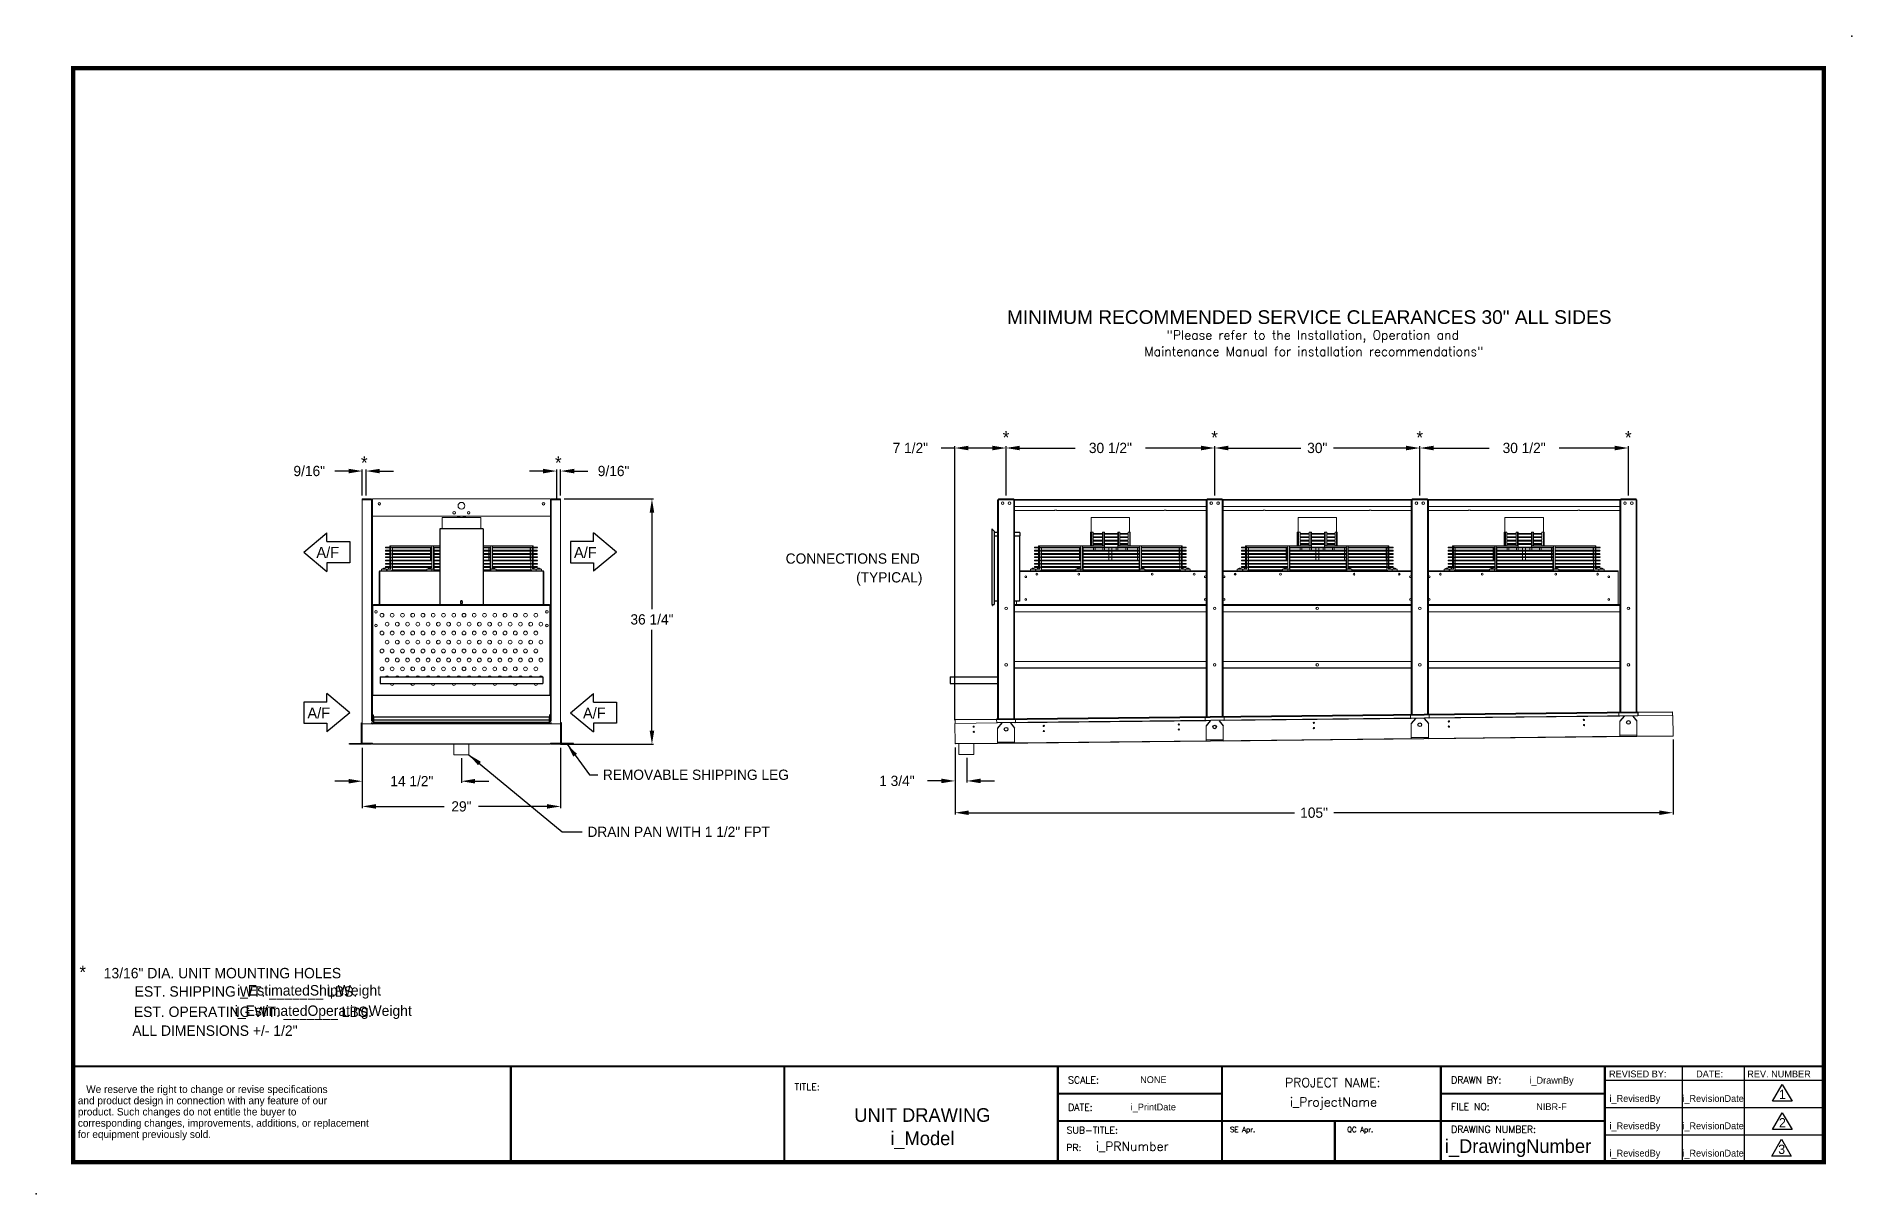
# Model space of a CAD drawing. Extents: x 6 to 271, y -23 to 146.
import ezdxf
from ezdxf.enums import TextEntityAlignment as Align

# ---------------------------------------------------------------- set-up
doc = ezdxf.new("R2010")
doc.units = 0
doc.header["$MEASUREMENT"] = 0
doc.layers.get('0').update_dxf_attribs({"linetype": 'CONTINUOUS'})
doc.layers.get('Defpoints').update_dxf_attribs({"linetype": 'CONTINUOUS'})
doc.styles.add('dimentions', font='ARIAL.TTF')
doc.styles.add('SIMPLEX', font='SIMPLEX')
doc.dimstyles.get("Standard").update_dxf_attribs({"dimtxt": 1.5, "dimasz": 2, "dimexe": 0.25, "dimexo": 0.5, "dimgap": 0.75, "dimtad": 0, "dimtih": 1, "dimtoh": 1, "dimdec": 4, "dimzin": 0, "dimdsep": 46, "dimlunit": 5, "dimtxsty": 'STANDARD', "dimcen": 0.125, "dimclrd": 1, "dimclre": 1, "dimclrt": 1, "dimadec": 0, "dimazin": 0, "dimtfac": 1, "dimtdec": 4, "dimtofl": 0, "dimtmove": 0, "dimatfit": 3, "dimfxl": 1, "dimfrac": 2, "dimtolj": 1, "dimtzin": 0, "dimarcsym": 0})

msp = doc.modelspace()

# ---------------------------------------------------------------- texts
at = {"color": 7, "lineweight": 30}
for s, height, style, p in [('MINIMUM RECOMMENDED SERVICE CLEARANCES 30" ALL SIDES', 1.99998, 'dimentions', (147.57589, 104.325)), ('SE Apr.', 0.749993, 'SIMPLEX', (180.18161, -13.86548)), ('QC Apr.', 0.749993, 'SIMPLEX', (197.3109, -13.86548))]:
    msp.add_text(s, height=height, dxfattribs=dict(at, style=style)).set_placement(p)
at = {"color": 7, "style": 'SIMPLEX'}
for s, p in [('Maintenance Manual for installation recommendations"', (192.4464, 99.63039)), ('"Please refer to the Installation, Operation and', (192.288, 102.03747)), ('PROJECT NAME:', (195.20741, -7.28234)), ('i_ProjectName', (195.30839, -10.12478))]:
    msp.add_text(s, height=1.3279867, dxfattribs=at).set_placement(p, align=Align.CENTER)
at = {"color": 7}
for s, height, p in [('*', 1.87063, (147.42596, 86.77907)), ('*', 1.87063, (177.92596, 86.77907)), ('*', 1.87063, (207.92596, 86.77907)), ('*', 1.87063, (238.42596, 86.77907)), ('*', 1.87063, (53.59079, 83.08823)), ('*', 1.87063, (81.95961, 83.08823)), ('*', 1.87063, (12.41754, 8.59911)), ('EST. SHIPPING WT. _______ LBS.', 1.5199848, (36.27932, 5.94276)), ('i_EstimatedShipWeight', 1.5217292, (45.51786, 6.1088)), ('EST. OPERATING WT. _______ LBS.', 1.5199848, (37.2886, 2.96957)), ('i_EstimatedOperatingWeight', 1.5199848, (47.59767, 3.13561)), ('ALL DIMENSIONS +/- 1/2"', 1.5199848, (31.75397, 0.21106)), ('NONE', 0.99999, (168.9697, -6.69626)), ('i_DrawnBy', 0.99999, (227.19398, -6.78205)), ('1', 1.35154, (260.95552, -9.02329)), ('UNIT DRAWING', 1.99998, (135.19615, -12.36641)), ('i_PrintDate', 0.99999, (168.9697, -10.69622)), ('NIBR-F', 0.99999, (227.19398, -10.65101)), ('i_RevisedBy', 0.99999, (239.38829, -9.44688)), ('i_RevisionDate', 0.99999, (250.82045, -9.44688)), ('i_RevisedBy', 0.99999, (239.38829, -13.44684)), ('i_RevisionDate', 0.99999, (250.82045, -13.44684)), ('2', 1.35154, (260.95552, -13.17359)), ('i_Model', 1.99998, (135.19615, -15.77508)), ('i_DrawingNumber', 1.99998, (222.29665, -16.91083)), ('3', 1.35154, (260.85067, -17.05479)), ('i_RevisedBy', 0.99999, (239.38829, -17.4468)), ('i_RevisionDate', 0.99999, (250.82045, -17.4468))]:
    msp.add_text(s, height=height, dxfattribs=at).set_placement(p, align=Align.CENTER)
for s, height, p in [('A/F', 1.59375, (46.58862, 70.11597)), ('A/F', 1.59375, (85.57139, 46.63272)), ('13/16" DIA. UNIT MOUNTING HOLES', 1.5199848, (15.48474, 8.62543)), ('REVISED BY:', 0.99999, (235.6064, -5.86122)), ('DATE:', 0.99999, (248.34057, -5.86122)), ('REV. NUMBER', 0.99999, (255.81864, -5.86122))]:
    msp.add_text(s, height=height, dxfattribs=at).set_placement(p)
at = {"color": 7, "lineweight": 30}
for s, p in [('   We reserve the right to change or revise specifications', (11.70445, -8.14669)), ('and product design in connection with any feature of our', (11.70445, -9.7915)), ('product. Such changes do not entitle the buyer to', (11.70445, -11.43631)), ('corresponding changes, improvements, additions, or replacement', (11.70445, -13.08111)), ('for equipment previously sold.', (11.70445, -14.72592))]:
    msp.add_text(s, height=1.0965375, dxfattribs=at).set_placement(p)
at = {"color": 7, "style": 'SIMPLEX'}
for s, height, p in [('TITLE:', 0.99999, (116.50733, -7.74909)), ('SCALE:', 0.99999, (156.50693, -6.7491)), ('DRAWN BY:', 0.99999, (212.50637, -6.7491)), ('DATE:', 0.99999, (156.50693, -10.74906)), ('FILE NO:', 0.99999, (212.50637, -10.65238)), ('SUB-TITLE:', 0.99999, (156.29024, -14.08915)), ('DRAWING NUMBER:', 0.99999, (212.50637, -13.96772)), ('i_PRNumber', 1.327987, (160.55975, -16.618))]:
    msp.add_text(s, height=height, dxfattribs=at).set_placement(p)
msp.add_text('PR:', height=0.99999, dxfattribs=at).set_placement((158.46593, -16.618), align=Align.RIGHT)
at = {"color": 7, "char_height": 1.5}
for s, insert, attachment_point in [('CONNECTIONS END', (115.20853, 70.76099), 1), ('(TYPICAL)', (125.51031, 68.01486), 1), ('36 1/4"', (95.65246, 61.10409), 5), ('REMOVABLE SHIPPING LEG', (88.47522, 39.14505), 1), ('DRAIN PAN WITH 1 1/2" FPT', (86.21858, 30.80066), 1)]:
    msp.add_mtext(s, dxfattribs=dict(at, insert=insert, attachment_point=attachment_point))

# ---------------------------------------------------------------- blocks, each defined once
blk = doc.blocks.new('*D22')
at = {"color": 7, "lineweight": -2}
for p, q in [((53.29, 42.35), (53.29, 33.51)), ((82.29, 42.35), (82.29, 33.51)), ((55.29, 33.76), (65.29, 33.76)), ((80.29, 33.76), (70.29, 33.76))]:
    blk.add_line(p, q, dxfattribs=at)
at = {"color": 7}
for points in [[(55.29, 34.1), (55.29, 33.43), (53.29, 33.76)], [(80.29, 34.1), (80.29, 33.43), (82.29, 33.76)]]:
    blk.add_solid(points, dxfattribs=at)
at = {"layer": 'Defpoints', "color": 0}
for p in [(53.29, 42.85), (82.29, 42.85), (82.29, 33.76)]:
    blk.add_point(p, dxfattribs=at)
at = {"color": 7, "insert": (67.79, 33.76), "char_height": 1.5, "attachment_point": 5}
blk.add_mtext('\\A1;29"', dxfattribs=at)
blk = doc.blocks.new('*D23')
at = {"color": 7, "lineweight": -2}
for p, q in [((53.29, 42.35), (53.29, 37.2)), ((67.79, 40.8), (67.79, 37.2)), ((51.29, 37.45), (49.29, 37.45)), ((69.79, 37.45), (71.79, 37.45))]:
    blk.add_line(p, q, dxfattribs=at)
at = {"color": 7}
for points in [[(51.29, 37.78), (51.29, 37.11), (53.29, 37.45)], [(69.79, 37.78), (69.79, 37.11), (67.79, 37.45)]]:
    blk.add_solid(points, dxfattribs=at)
at = {"layer": 'Defpoints', "color": 0}
for p in [(53.29, 42.85), (67.79, 41.3), (53.29, 37.45)]:
    blk.add_point(p, dxfattribs=at)
at = {"color": 7, "insert": (60.54, 37.45), "char_height": 1.5, "attachment_point": 5}
blk.add_mtext('\\A1;14 1/2"', dxfattribs=at)
blk = doc.blocks.new('Air Flow Arror')
for p, q in [((-1.54, 6.74), (-4.35, 3.37)), ((-1.54, 6.74), (1.26, 3.37)), ((-3.09, 3.37), (-4.35, 3.37)), ((-3.09, 3.37), (-3.09, 0)), ((0, 0), (0, 3.37)), ((0, 3.37), (1.26, 3.37)), ((-3.09, 0), (0, 0))]:
    blk.add_line(p, q)
blk.add_text('A/F', height=1.594, rotation=90).set_placement((-0.71, 0.53))
blk = doc.blocks.new('099front')
at = {"color": 0, "ltscale": 7}
for p, q in [((59.35, 106.85), (53.04, 106.85)), ((53.04, 106.85), (53.04, 95.79)), ((59.35, 106.85), (59.35, 95.79)), ((53.04, 95.79), (59.35, 95.79)), ((56.07, 96.23), (56.07, 95.98)), ((56.32, 96.23), (56.32, 95.98))]:
    blk.add_line(p, q, dxfattribs=at)
for centre, start, end in [((56.2, 96.23), 0, 180), ((56.2, 95.98), 180, 0)]:
    blk.add_arc(centre, 0.125, start, end, dxfattribs=at)
blk = doc.blocks.new('*D24')
at = {"color": 7, "lineweight": -2}
for p, q in [((79.73, 82.81), (77.73, 82.81)), ((81.73, 79.23), (81.73, 83.06)), ((82.29, 79.23), (82.29, 83.06)), ((84.29, 82.81), (86.29, 82.81))]:
    blk.add_line(p, q, dxfattribs=at)
at = {"color": 7}
for points in [[(79.73, 83.14), (79.73, 82.47), (81.73, 82.81)], [(84.29, 83.14), (84.29, 82.47), (82.29, 82.81)]]:
    blk.add_solid(points, dxfattribs=at)
at = {"layer": 'Defpoints', "color": 0}
for p in [(81.73, 82.81), (81.73, 78.73), (82.29, 78.73)]:
    blk.add_point(p, dxfattribs=at)
at = {"color": 7, "insert": (90.04, 82.81), "char_height": 1.5, "attachment_point": 5}
blk.add_mtext('\\A1;9/16"', dxfattribs=at)
blk = doc.blocks.new('*D25')
at = {"color": 7, "lineweight": -2}
for p, q in [((51.29, 82.81), (49.29, 82.81)), ((53.29, 79.23), (53.29, 83.06)), ((53.86, 79.23), (53.86, 83.06)), ((55.86, 82.81), (57.86, 82.81))]:
    blk.add_line(p, q, dxfattribs=at)
at = {"color": 7}
for points in [[(51.29, 83.14), (51.29, 82.47), (53.29, 82.81)], [(55.86, 83.14), (55.86, 82.47), (53.86, 82.81)]]:
    blk.add_solid(points, dxfattribs=at)
at = {"layer": 'Defpoints', "color": 0}
for p in [(53.29, 82.81), (53.29, 78.73), (53.86, 78.73)]:
    blk.add_point(p, dxfattribs=at)
at = {"color": 7, "insert": (45.54, 82.81), "char_height": 1.5, "attachment_point": 5}
blk.add_mtext('\\A1;9/16"', dxfattribs=at)
blk = doc.blocks.new('*D29')
at = {"color": 7, "lineweight": -2}
for p, q in [((244.97, 43.55), (244.97, 32.59)), ((139.97, 42.4), (139.97, 32.59)), ((141.97, 32.84), (189.59, 32.84)), ((242.97, 32.84), (195.34, 32.84))]:
    blk.add_line(p, q, dxfattribs=at)
at = {"color": 7}
for points in [[(141.97, 33.17), (141.97, 32.51), (139.97, 32.84)], [(242.97, 33.17), (242.97, 32.51), (244.97, 32.84)]]:
    blk.add_solid(points, dxfattribs=at)
at = {"layer": 'Defpoints', "color": 0}
for p in [(139.97, 42.9), (244.97, 44.05), (244.97, 32.84)]:
    blk.add_point(p, dxfattribs=at)
at = {"color": 7, "insert": (192.47, 32.84), "char_height": 1.5, "attachment_point": 5}
blk.add_mtext('\\A1;105"', dxfattribs=at)
blk = doc.blocks.new('*D30')
at = {"color": 7, "lineweight": -2}
for p, q in [((147.44, 79.23), (147.44, 86.43)), ((149.44, 86.18), (157.56, 86.18)), ((175.94, 86.18), (167.81, 86.18)), ((177.94, 79.23), (177.94, 86.43))]:
    blk.add_line(p, q, dxfattribs=at)
at = {"color": 7}
for points in [[(149.44, 86.51), (149.44, 85.84), (147.44, 86.18)], [(175.94, 86.51), (175.94, 85.84), (177.94, 86.18)]]:
    blk.add_solid(points, dxfattribs=at)
at = {"layer": 'Defpoints', "color": 0}
for p in [(177.94, 86.18), (147.44, 78.73), (177.94, 78.73)]:
    blk.add_point(p, dxfattribs=at)
at = {"color": 7, "insert": (162.69, 86.18), "char_height": 1.5, "attachment_point": 5}
blk.add_mtext('\\A1;30 1/2"', dxfattribs=at)
blk = doc.blocks.new('*D31')
at = {"color": 7, "lineweight": -2}
for p, q in [((177.94, 79.23), (177.94, 86.43)), ((179.94, 86.18), (190.56, 86.18)), ((205.94, 86.18), (195.31, 86.18)), ((207.94, 79.23), (207.94, 86.43))]:
    blk.add_line(p, q, dxfattribs=at)
at = {"color": 7}
for points in [[(179.94, 86.51), (179.94, 85.84), (177.94, 86.18)], [(205.94, 86.51), (205.94, 85.84), (207.94, 86.18)]]:
    blk.add_solid(points, dxfattribs=at)
at = {"layer": 'Defpoints', "color": 0}
for p in [(207.94, 86.18), (177.94, 78.73), (207.94, 78.73)]:
    blk.add_point(p, dxfattribs=at)
at = {"color": 7, "insert": (192.94, 86.18), "char_height": 1.5, "attachment_point": 5}
blk.add_mtext('\\A1;30"', dxfattribs=at)
blk = doc.blocks.new('*D32')
at = {"color": 7, "lineweight": -2}
for p, q in [((207.94, 79.23), (207.94, 86.43)), ((209.94, 86.18), (218.06, 86.18)), ((236.44, 86.18), (228.31, 86.18)), ((238.44, 79.23), (238.44, 86.43))]:
    blk.add_line(p, q, dxfattribs=at)
at = {"color": 7}
for points in [[(209.94, 86.51), (209.94, 85.84), (207.94, 86.18)], [(236.44, 86.51), (236.44, 85.84), (238.44, 86.18)]]:
    blk.add_solid(points, dxfattribs=at)
at = {"layer": 'Defpoints', "color": 0}
for p in [(238.44, 86.18), (207.94, 78.73), (238.44, 78.73)]:
    blk.add_point(p, dxfattribs=at)
at = {"color": 7, "insert": (223.19, 86.18), "char_height": 1.5, "attachment_point": 5}
blk.add_mtext('\\A1;30 1/2"', dxfattribs=at)
blk = doc.blocks.new('*D33')
at = {"color": 7, "lineweight": -2}
for p, q in [((139.94, 86.18), (137.94, 86.18)), ((139.94, 46.4), (139.94, 86.43)), ((145.44, 86.18), (141.94, 86.18)), ((147.44, 79.23), (147.44, 86.43))]:
    blk.add_line(p, q, dxfattribs=at)
at = {"color": 7}
for points in [[(141.94, 86.51), (141.94, 85.84), (139.94, 86.18)], [(145.44, 86.51), (145.44, 85.84), (147.44, 86.18)]]:
    blk.add_solid(points, dxfattribs=at)
at = {"layer": 'Defpoints', "color": 0}
for p in [(139.94, 86.18), (147.44, 78.73), (139.94, 45.9)]:
    blk.add_point(p, dxfattribs=at)
at = {"color": 7, "insert": (133.44, 86.18), "char_height": 1.5, "attachment_point": 5}
blk.add_mtext('\\A1;7 1/2"', dxfattribs=at)
blk = doc.blocks.new('*D34')
at = {"color": 7, "lineweight": -2}
for p, q in [((139.97, 41.9), (139.97, 37.24)), ((141.72, 40.85), (141.72, 37.24)), ((137.97, 37.49), (135.97, 37.49)), ((143.72, 37.49), (145.72, 37.49))]:
    blk.add_line(p, q, dxfattribs=at)
at = {"color": 7}
for points in [[(137.97, 37.83), (137.97, 37.16), (139.97, 37.49)], [(143.72, 37.83), (143.72, 37.16), (141.72, 37.49)]]:
    blk.add_solid(points, dxfattribs=at)
at = {"layer": 'Defpoints', "color": 0}
for p in [(139.97, 42.4), (141.72, 41.35), (139.97, 37.49)]:
    blk.add_point(p, dxfattribs=at)
at = {"color": 7, "insert": (131.47, 37.49), "char_height": 1.5, "attachment_point": 5}
blk.add_mtext('\\A1;1 3/4"', dxfattribs=at)

# ---------------------------------------------------------------- dimensions: what is measured, and where the dimension line sits
at = {"color": 7}
for base, p1, p2, picture, middle in [((139.93954, 86.17548), (147.439091, 78.72909), (139.93954, 45.896642), '*D33', (133.43954, 86.17548)), ((238.43909, 86.17548), (207.93909, 78.72909), (238.43909, 78.72909), '*D32', (223.18909, 86.17548)), ((207.93909, 86.17548), (177.93909, 78.72909), (207.93909, 78.72909), '*D31', (192.93909, 86.17548)), ((53.2938, 82.80776), (53.8563, 78.72909), (53.2938, 78.72909), '*D25', (45.5438, 82.80776)), ((53.2938, 37.44805), (67.7938, 41.30342), (53.2938, 42.85409), '*D23', (60.5438, 37.44805)), ((244.96617, 32.84007), (139.97251, 42.89682), (244.96617, 44.05067), '*D29', (192.46934, 32.84007)), ((139.97251, 37.49344), (141.72312, 41.35347), (139.97251, 42.39682), '*D34', (131.47251, 37.49344))]:
    dim = msp.add_linear_dim(base=base, p1=p1, p2=p2, dimstyle='Standard', override={"dimpost": '"', "dimclrd": 7, "dimclre": 7, "dimclrt": 7}, dxfattribs=at)
    dim.commit()
    dim.dimension.update_dxf_attribs({"geometry": picture, "text_midpoint": middle})
for base, p1, p2, picture, middle in [((177.93909, 86.17548), (147.43909, 78.72909), (177.93909, 78.72909), '*D30', (162.68909, 86.17548)), ((81.7313, 82.80776), (82.2938, 78.72909), (81.7313, 78.72909), '*D24', (90.0438, 82.80776)), ((82.2938, 33.76462), (53.2938, 42.85409), (82.2938, 42.85409), '*D22', (67.7938, 33.76462))]:
    dim = msp.add_linear_dim(base=base, p1=p1, p2=p2, dimstyle='Standard', override={"dimpost": '"', "dimclrd": 7, "dimclre": 7, "dimclrt": 7}, dxfattribs=at)
    dim.commit()
    dim.dimension.update_dxf_attribs({"geometry": picture, "text_midpoint": middle, "dimtype": 160})

# ---------------------------------------------------------------- linework, layer by layer
at = {"color": 7}
for p, q in [((81.7313, 78.72909), (81.7313, 79.86327)), ((82.7938, 78.72909), (95.90246, 78.72909)), ((95.65246, 76.72909), (95.65246, 62.60409)), ((44.74651, 70.94705), (48.11421, 73.75336)), ((48.11421, 72.49052), (48.11421, 73.75336)), ((48.11421, 72.49052), (51.48191, 72.49052)), ((51.48191, 72.49052), (51.48191, 69.40358)), ((44.74651, 70.94705), (48.11421, 68.14075)), ((51.48191, 69.40358), (48.11421, 69.40358)), ((48.11421, 69.40358), (48.11421, 68.14075)), ((95.65246, 44.85409), (95.65246, 59.60409)), ((55.8938, 52.71701), (79.6938, 52.71701)), ((55.8938, 52.71701), (55.8938, 51.73759)), ((55.8938, 51.73759), (79.6938, 51.73759)), ((79.6938, 52.71701), (79.6938, 51.73759)), ((83.72928, 47.4638), (87.09698, 50.27011)), ((87.09698, 49.00727), (87.09698, 50.27011)), ((87.09698, 49.00727), (90.46468, 49.00727)), ((90.46468, 49.00727), (90.46468, 45.92034)), ((53.1688, 42.97909), (53.1688, 45.97909)), ((53.1688, 45.97909), (53.2938, 45.97909)), ((82.4188, 45.97909), (82.2938, 45.97909)), ((82.4188, 42.97909), (82.4188, 45.97909)), ((83.72928, 47.4638), (87.09698, 44.6575)), ((90.46468, 45.92034), (87.09698, 45.92034)), ((87.09698, 45.92034), (87.09698, 44.6575)), ((239.8024, 47.55077), (146.058, 46.5253)), ((146.058, 46.5253), (146.0583, 46.49845)), ((146.0583, 46.49845), (146.05854, 46.47636)), ((146.05854, 46.47636), (239.80293, 47.50181)), ((239.80851, 46.99417), (146.18909, 45.96532)), ((146.79963, 45.9664), (146.18909, 45.22065)), ((148.07854, 45.9664), (148.68909, 45.22065)), ((177.29963, 46.30004), (176.68909, 45.55429)), ((178.57855, 46.30004), (179.18909, 45.55429)), ((207.29963, 46.6282), (206.68909, 45.88246)), ((208.57855, 46.6282), (209.18909, 45.88246)), ((237.79964, 46.96184), (237.18909, 46.2161)), ((239.07855, 46.96184), (239.68909, 46.2161)), ((239.80293, 47.50181), (239.80851, 46.99417)), ((51.4188, 42.85409), (51.4188, 42.97909)), ((51.4188, 42.97909), (53.1688, 42.97909)), ((53.2938, 42.85409), (51.4188, 42.85409)), ((82.2938, 42.85409), (84.1688, 42.85409)), ((84.1688, 42.97909), (82.4188, 42.97909)), ((82.7938, 42.85409), (95.90246, 42.85409)), ((84.1688, 42.85409), (84.1688, 42.97909)), ((146.18909, 43.01614), (239.68909, 44.04368)), ((239.68909, 43.99268), (146.18909, 42.96514)), ((148.68909, 43.17298), (146.18909, 43.13199)), ((146.18909, 43.00699), (146.18909, 42.95598)), ((179.18909, 43.50662), (176.68909, 43.46563)), ((176.68909, 43.34063), (176.68909, 43.28962)), ((209.18909, 43.83479), (206.68909, 43.7938)), ((206.68909, 43.6688), (206.68909, 43.61779)), ((239.68909, 44.16843), (237.18909, 44.12744)), ((237.18909, 44.00244), (237.18909, 43.95143)), ((239.68909, 44.04368), (239.68909, 43.99268)), ((75.00775, -18.24898), (75.00775, -4.24912)), ((115.00735, -18.24898), (115.00735, -4.24912)), ((155.00695, -4.24912), (235.00615, -4.24912)), ((155.00695, -18.24898), (155.00695, -4.24912)), ((179.00671, -4.24912), (179.00671, -18.24898)), ((211.00639, -4.24912), (211.00639, -12.24904)), ((235.00615, -4.24912), (235.00615, -18.24898)), ((235.00615, -4.24912), (267.00583, -4.24912)), ((235.00615, -4.24912), (235.00615, -6.2491)), ((246.29697, -4.24912), (246.29697, -10.24906)), ((255.38999, -4.24912), (255.38999, -10.24906)), ((235.00615, -6.2491), (267.00583, -6.2491)), ((179.00671, -8.24908), (155.00695, -8.24908)), ((211.00639, -8.24908), (235.00615, -8.24908)), ((211.00639, -12.24904), (211.00639, -8.24908)), ((235.00615, -10.24906), (267.00583, -10.24906)), ((246.29697, -8.24908), (246.29697, -14.24902)), ((255.38999, -8.24908), (255.38999, -14.24902)), ((235.00615, -12.24904), (155.00695, -12.24904)), ((195.50654, -12.24904), (195.50654, -18.24898)), ((211.00639, -12.24904), (211.00639, -18.24898)), ((246.29697, -12.24904), (246.29697, -18.24898)), ((255.38999, -12.24904), (255.38999, -18.24898)), ((235.00615, -14.24902), (267.00583, -14.24902)), ((235.00615, -18.24898), (267.00583, -18.24898))]:
    msp.add_line(p, q, dxfattribs=at)
at = {"color": 7, "linetype": 'Continuous', "lineweight": 15}
for p, q in [((53.2938, 78.72909), (53.2938, 78.59459)), ((54.6583, 78.72909), (53.2938, 78.72909)), ((54.6583, 78.59459), (53.2938, 78.59459)), ((53.2938, 78.59359), (53.2938, 42.98959)), ((54.6583, 78.59359), (53.2938, 78.59359)), ((54.6583, 78.59459), (54.6583, 78.72909)), ((54.6583, 78.59359), (54.7938, 78.59359)), ((54.6583, 78.59359), (54.6583, 46.24325)), ((80.7938, 78.72909), (54.7938, 78.72909)), ((54.7938, 78.72909), (54.7938, 78.59359)), ((54.7938, 46.10776), (54.7938, 78.59359)), ((80.7938, 78.59359), (80.7938, 78.72909)), ((80.7938, 78.59359), (80.9293, 78.59359)), ((80.7938, 46.10776), (80.7938, 78.59359)), ((80.9293, 78.72909), (80.9293, 78.59459)), ((80.9293, 78.72909), (82.2938, 78.72909)), ((80.9293, 78.59459), (82.2938, 78.59459)), ((80.9293, 78.59359), (82.2938, 78.59359)), ((80.9293, 46.24325), (80.9293, 78.59359)), ((82.2938, 78.72909), (82.2938, 78.59459)), ((82.2938, 78.59359), (82.2938, 42.98959)), ((146.18909, 78.59359), (146.18909, 46.52674)), ((146.18909, 78.59359), (146.32359, 78.59359)), ((146.32359, 78.59359), (146.32359, 46.52821)), ((146.32459, 78.59359), (146.32359, 78.59359)), ((146.32459, 78.72909), (146.32459, 78.59459)), ((146.32459, 78.72909), (148.55359, 78.72909)), ((146.32459, 78.59459), (148.55359, 78.59459)), ((146.32459, 78.59359), (146.32459, 78.59459)), ((146.32459, 78.59359), (148.55359, 78.59359)), ((146.32459, 46.52822), (146.32459, 78.59359)), ((148.55359, 78.72909), (148.55359, 78.59459)), ((148.55359, 78.6453), (176.82459, 78.6453)), ((148.55359, 78.59359), (148.55359, 78.59459)), ((148.55459, 78.59359), (148.55359, 78.59359)), ((148.55359, 46.5526), (148.55359, 78.59359)), ((148.68909, 78.59359), (148.55459, 78.59359)), ((148.55459, 78.59359), (148.55459, 46.55261)), ((148.68909, 78.59359), (148.68909, 46.55408)), ((148.68909, 78.54059), (176.68909, 78.54059)), ((148.68909, 77.61184), (176.68909, 77.61184)), ((148.68909, 77.04976), (154.50159, 77.04976)), ((154.87659, 77.04976), (170.50159, 77.04976)), ((170.87659, 77.04976), (176.68909, 77.04976)), ((176.68909, 78.59359), (176.68909, 46.86037)), ((176.68909, 78.59359), (176.82359, 78.59359)), ((176.82359, 78.59359), (176.82359, 46.86185)), ((176.82459, 78.59359), (176.82359, 78.59359)), ((176.82459, 78.72909), (176.82459, 78.59459)), ((176.82459, 78.72909), (179.05359, 78.72909)), ((176.82459, 78.59459), (179.05359, 78.59459)), ((176.82459, 78.59359), (176.82459, 78.59459)), ((176.82459, 78.59359), (179.05359, 78.59359)), ((176.82459, 46.86186), (176.82459, 78.59359)), ((179.05359, 78.72909), (179.05359, 78.59459)), ((179.05359, 78.6453), (206.82459, 78.6453)), ((179.05359, 78.59359), (179.05359, 78.59459)), ((179.05459, 78.59359), (179.05359, 78.59359)), ((179.05359, 46.88624), (179.05359, 78.59359)), ((179.18909, 78.59359), (179.05459, 78.59359)), ((179.05459, 78.59359), (179.05459, 46.88625)), ((179.18909, 78.59359), (179.18909, 46.88772)), ((179.18909, 78.54059), (206.68909, 78.54059)), ((179.18909, 77.61184), (206.68909, 77.61184)), ((179.18909, 77.04976), (185.00159, 77.04976)), ((185.37659, 77.04976), (200.50159, 77.04976)), ((200.87659, 77.04976), (206.68909, 77.04976)), ((206.68909, 78.59359), (206.68909, 47.18854)), ((206.68909, 78.59359), (206.82359, 78.59359)), ((206.82359, 78.59359), (206.82359, 47.19001)), ((206.82459, 78.59359), (206.82359, 78.59359)), ((206.82459, 78.72909), (206.82459, 78.59459)), ((206.82459, 78.72909), (209.05359, 78.72909)), ((206.82459, 78.59459), (209.05359, 78.59459)), ((206.82459, 78.59359), (206.82459, 78.59459)), ((206.82459, 78.59359), (209.05359, 78.59359)), ((206.82459, 47.19003), (206.82459, 78.59359)), ((209.05359, 78.72909), (209.05359, 78.59459)), ((209.05359, 78.6453), (237.32459, 78.6453)), ((209.05359, 78.59359), (209.05359, 78.59459)), ((209.05359, 47.21441), (209.05359, 78.59359)), ((209.05459, 78.59359), (209.05359, 78.59359)), ((209.05459, 78.59359), (209.05459, 47.21442)), ((209.18909, 78.59359), (209.05459, 78.59359)), ((209.18909, 78.59359), (209.18909, 47.21589)), ((209.18909, 78.54059), (237.18909, 78.54059)), ((209.18909, 77.61184), (237.18909, 77.61184)), ((209.18909, 77.04976), (215.00159, 77.04976)), ((215.37659, 77.04976), (231.00159, 77.04976)), ((231.37659, 77.04976), (237.18909, 77.04976)), ((237.18909, 78.59359), (237.18909, 47.52218)), ((237.18909, 78.59359), (237.32359, 78.59359)), ((237.32359, 78.59359), (237.32359, 47.52365)), ((237.32459, 78.59359), (237.32359, 78.59359)), ((237.32459, 78.72909), (237.32459, 78.59459)), ((237.32459, 78.72909), (239.55359, 78.72909)), ((237.32459, 78.59459), (239.55359, 78.59459)), ((237.32459, 78.59359), (237.32459, 78.59459)), ((237.32459, 78.59359), (239.55359, 78.59359)), ((237.32459, 47.52366), (237.32459, 78.59359)), ((239.55359, 78.72909), (239.55359, 78.59459)), ((239.55359, 78.59359), (239.55359, 78.59459)), ((239.55359, 47.54805), (239.55359, 78.59359)), ((239.55459, 78.59359), (239.55359, 78.59359)), ((239.55459, 78.59359), (239.55459, 47.54806)), ((239.68909, 78.59359), (239.55459, 78.59359)), ((239.68909, 78.59359), (239.68909, 47.54953)), ((54.7938, 76.22909), (80.7938, 76.22909)), ((70.6063, 76.04009), (64.9813, 76.04009)), ((67.55488, 76.13277), (66.72011, 76.22909)), ((67.566, 76.22909), (67.55488, 76.13277)), ((68.03271, 76.13277), (68.0216, 76.22909)), ((68.86748, 76.22909), (68.03271, 76.13277)), ((163.76539, 76.04009), (159.87659, 76.04009)), ((165.50159, 76.04009), (163.76539, 76.04009)), ((194.01539, 76.04009), (190.12659, 76.04009)), ((195.75159, 76.04009), (194.01539, 76.04009)), ((224.26539, 76.04009), (220.37659, 76.04009)), ((226.00159, 76.04009), (224.26539, 76.04009)), ((57.40015, 71.69921), (56.75368, 71.69921)), ((57.30678, 71.85409), (57.30678, 71.69921)), ((57.40015, 71.85409), (57.30678, 71.85409)), ((57.49353, 71.85409), (57.40015, 71.85409)), ((57.40015, 71.85409), (57.40015, 68.47309)), ((57.49353, 71.85409), (57.49353, 68.47309)), ((63.48861, 71.85409), (57.49353, 71.85409)), ((63.48861, 71.69921), (57.69, 71.69921)), ((63.71404, 71.85409), (63.48861, 71.85409)), ((63.48861, 71.85409), (63.48861, 68.47309)), ((63.71404, 71.85409), (63.71404, 68.47309)), ((64.63755, 71.85409), (63.71404, 71.85409)), ((64.63755, 71.69921), (63.79552, 71.69921)), ((70.95005, 71.85409), (72.09899, 71.85409)), ((72.01867, 71.69921), (70.95005, 71.69921)), ((72.09899, 71.85409), (72.09899, 68.47309)), ((72.32441, 71.85409), (72.09899, 71.85409)), ((72.32441, 71.85409), (72.32441, 68.58118)), ((72.32441, 71.85409), (78.18744, 71.85409)), ((77.99354, 71.69921), (72.32441, 71.69921)), ((78.18744, 71.85409), (78.18744, 68.47309)), ((78.28082, 71.85409), (78.18744, 71.85409)), ((78.28082, 71.85409), (78.28082, 68.47309)), ((78.83391, 71.69921), (78.28082, 71.69921)), ((152.29544, 71.69921), (151.64897, 71.69921)), ((152.20207, 71.85409), (152.20207, 71.69921)), ((152.29544, 71.85409), (152.20207, 71.85409)), ((152.38882, 71.85409), (152.29544, 71.85409)), ((152.29544, 71.85409), (152.29544, 68.47309)), ((152.38882, 71.85409), (152.38882, 68.47309)), ((158.3839, 71.85409), (152.38882, 71.85409)), ((158.3839, 71.69921), (152.58529, 71.69921)), ((158.60933, 71.85409), (158.3839, 71.85409)), ((158.3839, 71.85409), (158.3839, 68.47309)), ((158.60933, 71.85409), (158.60933, 68.47309)), ((161.74484, 71.85409), (158.60933, 71.85409)), ((166.91396, 71.69921), (158.69081, 71.69921)), ((159.77188, 73.84909), (159.77188, 71.85409)), ((159.86525, 73.84909), (159.77188, 73.84909)), ((159.95863, 73.84909), (159.86525, 73.84909)), ((159.86525, 73.84909), (159.86525, 71.85409)), ((159.95863, 73.84909), (159.95863, 71.85409)), ((160.18405, 73.84909), (159.95863, 73.84909)), ((160.18405, 73.69827), (160.18405, 73.84909)), ((161.51942, 73.69921), (160.18405, 73.69921)), ((160.18405, 73.19827), (160.18405, 73.58014)), ((160.18405, 73.57921), (161.51942, 73.57921)), ((161.51942, 73.19921), (160.18405, 73.19921)), ((160.18405, 72.69827), (160.18405, 73.08014)), ((160.18405, 73.07921), (161.51942, 73.07921)), ((161.51942, 72.69921), (160.18405, 72.69921)), ((160.18405, 72.19827), (160.18405, 72.58014)), ((160.18405, 72.57921), (161.51942, 72.57921)), ((161.51942, 72.19921), (160.18405, 72.19921)), ((160.18405, 71.85409), (160.18405, 72.08014)), ((160.18405, 72.07921), (161.51942, 72.07921)), ((161.74484, 73.84909), (161.51942, 73.84909)), ((161.51942, 73.84909), (161.51942, 71.85409)), ((161.74484, 73.84909), (161.74484, 71.85409)), ((161.83822, 73.84909), (161.74484, 73.84909)), ((161.83822, 73.69827), (161.83822, 73.84909)), ((163.76539, 73.69921), (161.83822, 73.69921)), ((161.83822, 73.19827), (161.83822, 73.58014)), ((161.83822, 73.57921), (163.76539, 73.57921)), ((163.76539, 73.19921), (161.83822, 73.19921)), ((161.83822, 72.69827), (161.83822, 73.08014)), ((161.83822, 73.07921), (163.76539, 73.07921)), ((163.76539, 72.69921), (161.83822, 72.69921)), ((161.83822, 72.19827), (161.83822, 72.58014)), ((161.83822, 72.57921), (163.76539, 72.57921)), ((163.76539, 72.19921), (161.83822, 72.19921)), ((161.83822, 71.69921), (161.83822, 72.08014)), ((161.83822, 72.07921), (163.76539, 72.07921)), ((163.76539, 73.69921), (163.76539, 73.84909)), ((163.76539, 73.84909), (163.85876, 73.84909)), ((163.76539, 73.19921), (163.76539, 73.57921)), ((163.76539, 72.69921), (163.76539, 73.07921)), ((163.76539, 72.19921), (163.76539, 72.57921)), ((163.76539, 71.69921), (163.76539, 72.07921)), ((163.85876, 73.84909), (163.85876, 71.85409)), ((164.08419, 73.84909), (163.85876, 73.84909)), ((163.85876, 71.85409), (166.99428, 71.85409)), ((164.08419, 73.84909), (164.08419, 71.85409)), ((165.2875, 73.69921), (164.08419, 73.69921)), ((164.08419, 73.57921), (165.2875, 73.57921)), ((165.2875, 73.19921), (164.08419, 73.19921)), ((164.08419, 73.07921), (165.2875, 73.07921)), ((165.2875, 72.69921), (164.08419, 72.69921)), ((164.08419, 72.57921), (165.2875, 72.57921)), ((165.2875, 72.19921), (164.08419, 72.19921)), ((164.08419, 72.07921), (165.2875, 72.07921)), ((165.2875, 73.69921), (165.2875, 73.84909)), ((165.2875, 73.84909), (165.51293, 73.84909)), ((165.2875, 73.19921), (165.2875, 73.57921)), ((165.2875, 72.69921), (165.2875, 73.07921)), ((165.2875, 72.19921), (165.2875, 72.57921)), ((165.2875, 71.85409), (165.2875, 72.07921)), ((165.51293, 73.84909), (165.51293, 71.85409)), ((165.6063, 73.84909), (165.51293, 73.84909)), ((165.6063, 73.84909), (165.6063, 71.85409)), ((166.99428, 71.85409), (166.99428, 68.47309)), ((167.2197, 71.85409), (166.99428, 71.85409)), ((167.2197, 71.85409), (167.2197, 68.58118)), ((167.2197, 71.85409), (173.08273, 71.85409)), ((172.88883, 71.69921), (167.2197, 71.69921)), ((173.08273, 71.85409), (173.08273, 68.47309)), ((173.17611, 71.85409), (173.08273, 71.85409)), ((173.17611, 71.85409), (173.17611, 68.47309)), ((173.7292, 71.69921), (173.17611, 71.69921)), ((182.54544, 71.69921), (181.89897, 71.69921)), ((182.45207, 71.85409), (182.45207, 71.69921)), ((182.54544, 71.85409), (182.45207, 71.85409)), ((182.63882, 71.85409), (182.54544, 71.85409)), ((182.54544, 71.85409), (182.54544, 68.47309)), ((182.63882, 71.85409), (182.63882, 68.47309)), ((188.6339, 71.85409), (182.63882, 71.85409)), ((188.6339, 71.69921), (182.83529, 71.69921)), ((188.85933, 71.85409), (188.6339, 71.85409)), ((188.6339, 71.85409), (188.6339, 68.47309)), ((188.85933, 71.85409), (188.85933, 68.47309)), ((191.99484, 71.85409), (188.85933, 71.85409)), ((197.16396, 71.69921), (188.94081, 71.69921)), ((190.02188, 73.84909), (190.02188, 71.85409)), ((190.11525, 73.84909), (190.02188, 73.84909)), ((190.20863, 73.84909), (190.11525, 73.84909)), ((190.11525, 73.84909), (190.11525, 71.85409)), ((190.20863, 73.84909), (190.20863, 71.85409)), ((190.43405, 73.84909), (190.20863, 73.84909)), ((190.43405, 73.69827), (190.43405, 73.84909)), ((191.76942, 73.69921), (190.43405, 73.69921)), ((190.43405, 73.19827), (190.43405, 73.58014)), ((190.43405, 73.57921), (191.76942, 73.57921)), ((191.76942, 73.19921), (190.43405, 73.19921)), ((190.43405, 72.69827), (190.43405, 73.08014)), ((190.43405, 73.07921), (191.76942, 73.07921)), ((191.76942, 72.69921), (190.43405, 72.69921)), ((190.43405, 72.19827), (190.43405, 72.58014)), ((190.43405, 72.57921), (191.76942, 72.57921)), ((191.76942, 72.19921), (190.43405, 72.19921)), ((190.43405, 71.85409), (190.43405, 72.08014)), ((190.43405, 72.07921), (191.76942, 72.07921)), ((191.99484, 73.84909), (191.76942, 73.84909)), ((191.76942, 73.84909), (191.76942, 71.85409)), ((191.99484, 73.84909), (191.99484, 71.85409)), ((192.08822, 73.84909), (191.99484, 73.84909)), ((192.08822, 73.69827), (192.08822, 73.84909)), ((194.01539, 73.69921), (192.08822, 73.69921)), ((192.08822, 73.19827), (192.08822, 73.58014)), ((192.08822, 73.57921), (194.01539, 73.57921)), ((194.01539, 73.19921), (192.08822, 73.19921)), ((192.08822, 72.69827), (192.08822, 73.08014)), ((192.08822, 73.07921), (194.01539, 73.07921)), ((194.01539, 72.69921), (192.08822, 72.69921)), ((192.08822, 72.19827), (192.08822, 72.58014)), ((192.08822, 72.57921), (194.01539, 72.57921)), ((194.01539, 72.19921), (192.08822, 72.19921)), ((192.08822, 71.69921), (192.08822, 72.08014)), ((192.08822, 72.07921), (194.01539, 72.07921)), ((194.01539, 73.69921), (194.01539, 73.84909)), ((194.01539, 73.84909), (194.10876, 73.84909)), ((194.01539, 73.19921), (194.01539, 73.57921)), ((194.01539, 72.69921), (194.01539, 73.07921)), ((194.01539, 72.19921), (194.01539, 72.57921)), ((194.01539, 71.69921), (194.01539, 72.07921)), ((194.10876, 73.84909), (194.10876, 71.85409)), ((194.33419, 73.84909), (194.10876, 73.84909)), ((194.10876, 71.85409), (197.24428, 71.85409)), ((194.33419, 73.84909), (194.33419, 71.85409)), ((195.5375, 73.69921), (194.33419, 73.69921)), ((194.33419, 73.57921), (195.5375, 73.57921)), ((195.5375, 73.19921), (194.33419, 73.19921)), ((194.33419, 73.07921), (195.5375, 73.07921)), ((195.5375, 72.69921), (194.33419, 72.69921)), ((194.33419, 72.57921), (195.5375, 72.57921)), ((195.5375, 72.19921), (194.33419, 72.19921)), ((194.33419, 72.07921), (195.5375, 72.07921)), ((195.5375, 73.69921), (195.5375, 73.84909)), ((195.5375, 73.84909), (195.76293, 73.84909)), ((195.5375, 73.19921), (195.5375, 73.57921)), ((195.5375, 72.69921), (195.5375, 73.07921)), ((195.5375, 72.19921), (195.5375, 72.57921)), ((195.5375, 71.85409), (195.5375, 72.07921)), ((195.76293, 73.84909), (195.76293, 71.85409)), ((195.8563, 73.84909), (195.76293, 73.84909)), ((195.8563, 73.84909), (195.8563, 71.85409)), ((197.24428, 71.85409), (197.24428, 68.47309)), ((197.4697, 71.85409), (197.24428, 71.85409)), ((197.4697, 71.85409), (197.4697, 68.58118)), ((197.4697, 71.85409), (203.33273, 71.85409)), ((203.13883, 71.69921), (197.4697, 71.69921)), ((203.33273, 71.85409), (203.33273, 68.47309)), ((203.42611, 71.85409), (203.33273, 71.85409)), ((203.42611, 71.85409), (203.42611, 68.47309)), ((203.9792, 71.69921), (203.42611, 71.69921)), ((212.79545, 71.69921), (212.14897, 71.69921)), ((212.70207, 71.85409), (212.70207, 71.69921)), ((212.79545, 71.85409), (212.70207, 71.85409)), ((212.88882, 71.85409), (212.79545, 71.85409)), ((212.79545, 71.85409), (212.79545, 68.47309)), ((212.88882, 71.85409), (212.88882, 68.47309)), ((218.8839, 71.85409), (212.88882, 71.85409)), ((218.8839, 71.69921), (213.08529, 71.69921)), ((219.10933, 71.85409), (218.8839, 71.85409)), ((218.8839, 71.85409), (218.8839, 68.47309)), ((219.10933, 71.85409), (219.10933, 68.47309)), ((222.24484, 71.85409), (219.10933, 71.85409)), ((227.41396, 71.69921), (219.19081, 71.69921)), ((220.27188, 73.84909), (220.27188, 71.85409)), ((220.36525, 73.84909), (220.27188, 73.84909)), ((220.45863, 73.84909), (220.36525, 73.84909)), ((220.36525, 73.84909), (220.36525, 71.85409)), ((220.45863, 73.84909), (220.45863, 71.85409)), ((220.68405, 73.84909), (220.45863, 73.84909)), ((220.68405, 73.69827), (220.68405, 73.84909)), ((222.01942, 73.69921), (220.68405, 73.69921)), ((220.68405, 73.19827), (220.68405, 73.58014)), ((220.68405, 73.57921), (222.01942, 73.57921)), ((222.01942, 73.19921), (220.68405, 73.19921)), ((220.68405, 72.69827), (220.68405, 73.08014)), ((220.68405, 73.07921), (222.01942, 73.07921)), ((222.01942, 72.69921), (220.68405, 72.69921)), ((220.68405, 72.19827), (220.68405, 72.58014)), ((220.68405, 72.57921), (222.01942, 72.57921)), ((222.01942, 72.19921), (220.68405, 72.19921)), ((220.68405, 71.85409), (220.68405, 72.08014)), ((220.68405, 72.07921), (222.01942, 72.07921)), ((222.24484, 73.84909), (222.01942, 73.84909)), ((222.01942, 73.84909), (222.01942, 71.85409)), ((222.24484, 73.84909), (222.24484, 71.85409)), ((222.33822, 73.84909), (222.24484, 73.84909)), ((222.33822, 73.69827), (222.33822, 73.84909)), ((224.26539, 73.69921), (222.33822, 73.69921)), ((222.33822, 73.19827), (222.33822, 73.58014)), ((222.33822, 73.57921), (224.26539, 73.57921)), ((224.26539, 73.19921), (222.33822, 73.19921)), ((222.33822, 72.69827), (222.33822, 73.08014)), ((222.33822, 73.07921), (224.26539, 73.07921)), ((224.26539, 72.69921), (222.33822, 72.69921)), ((222.33822, 72.19827), (222.33822, 72.58014)), ((222.33822, 72.57921), (224.26539, 72.57921)), ((224.26539, 72.19921), (222.33822, 72.19921)), ((222.33822, 71.69921), (222.33822, 72.08014)), ((222.33822, 72.07921), (224.26539, 72.07921)), ((224.26539, 73.69921), (224.26539, 73.84909)), ((224.26539, 73.84909), (224.35876, 73.84909)), ((224.26539, 73.19921), (224.26539, 73.57921)), ((224.26539, 72.69921), (224.26539, 73.07921)), ((224.26539, 72.19921), (224.26539, 72.57921)), ((224.26539, 71.69921), (224.26539, 72.07921)), ((224.35876, 73.84909), (224.35876, 71.85409)), ((224.58419, 73.84909), (224.35876, 73.84909)), ((224.35876, 71.85409), (227.49428, 71.85409)), ((224.58419, 73.84909), (224.58419, 71.85409)), ((225.7875, 73.69921), (224.58419, 73.69921)), ((224.58419, 73.57921), (225.7875, 73.57921)), ((225.7875, 73.19921), (224.58419, 73.19921)), ((224.58419, 73.07921), (225.7875, 73.07921)), ((225.7875, 72.69921), (224.58419, 72.69921)), ((224.58419, 72.57921), (225.7875, 72.57921)), ((225.7875, 72.19921), (224.58419, 72.19921)), ((224.58419, 72.07921), (225.7875, 72.07921)), ((225.7875, 73.69921), (225.7875, 73.84909)), ((225.7875, 73.84909), (226.01293, 73.84909)), ((225.7875, 73.19921), (225.7875, 73.57921)), ((225.7875, 72.69921), (225.7875, 73.07921)), ((225.7875, 72.19921), (225.7875, 72.57921)), ((225.7875, 71.85409), (225.7875, 72.07921)), ((226.01293, 73.84909), (226.01293, 71.85409)), ((226.1063, 73.84909), (226.01293, 73.84909)), ((226.1063, 73.84909), (226.1063, 71.85409)), ((227.49428, 71.85409), (227.49428, 68.47309)), ((227.7197, 71.85409), (227.49428, 71.85409)), ((227.7197, 71.85409), (227.7197, 68.58118)), ((227.7197, 71.85409), (233.58274, 71.85409)), ((233.38882, 71.69921), (227.7197, 71.69921)), ((233.58274, 71.85409), (233.58274, 68.47309)), ((233.67611, 71.85409), (233.58274, 71.85409)), ((233.67611, 71.85409), (233.67611, 68.47309)), ((234.22921, 71.69921), (233.67611, 71.69921)), ((56.75368, 71.57921), (57.40015, 71.57921)), ((57.40015, 71.22054), (56.75368, 71.22054)), ((56.75368, 71.10054), (57.40015, 71.10054)), ((57.40015, 70.74187), (56.75368, 70.74187)), ((56.75368, 70.62187), (57.40015, 70.62187)), ((57.40015, 70.26321), (56.75368, 70.26321)), ((56.75368, 70.14321), (57.40015, 70.14321)), ((57.40015, 69.78454), (56.75368, 69.78454)), ((56.75368, 69.66454), (57.40015, 69.66454)), ((57.40015, 69.30588), (56.75368, 69.30588)), ((56.75368, 69.18588), (57.40015, 69.18588)), ((57.30678, 71.57921), (57.30678, 71.22054)), ((57.30678, 71.10054), (57.30678, 70.74187)), ((57.30678, 70.62187), (57.30678, 70.26321)), ((57.30678, 70.14321), (57.30678, 69.78454)), ((57.30678, 69.66454), (57.30678, 69.30588)), ((57.30678, 69.18588), (57.30678, 68.82721)), ((57.68993, 71.57921), (63.48861, 71.57921)), ((57.68993, 71.10054), (63.48861, 71.10054)), ((57.68993, 70.62187), (63.48861, 70.62187)), ((57.68993, 70.14321), (63.48861, 70.14321)), ((57.68993, 69.66454), (63.48861, 69.66454)), ((57.68993, 69.18588), (63.48861, 69.18588)), ((63.48861, 71.22054), (57.69, 71.22054)), ((63.48861, 70.74187), (57.69, 70.74187)), ((63.48861, 70.26321), (57.69, 70.26321)), ((63.48861, 69.78454), (57.69, 69.78454)), ((63.48861, 69.30588), (57.69, 69.30588)), ((57.71896, 71.22054), (57.71896, 71.57921)), ((57.71896, 70.74187), (57.71896, 71.10054)), ((57.71896, 70.26321), (57.71896, 70.62187)), ((57.71896, 69.78454), (57.71896, 70.14321)), ((57.71896, 69.30588), (57.71896, 69.66454)), ((57.71896, 68.82721), (57.71896, 69.18588)), ((63.26318, 71.57921), (63.26318, 71.22054)), ((63.26318, 71.10054), (63.26318, 70.74187)), ((63.26318, 70.62187), (63.26318, 70.26321)), ((63.26318, 70.14321), (63.26318, 69.78454)), ((63.35656, 71.22054), (63.35656, 71.57921)), ((63.35656, 70.74187), (63.35656, 71.10054)), ((63.35656, 70.26321), (63.35656, 70.62187)), ((63.35656, 69.78454), (63.35656, 70.14321)), ((63.79539, 71.57921), (64.63755, 71.57921)), ((63.79539, 71.10054), (64.63755, 71.10054)), ((63.79539, 70.62187), (64.63755, 70.62187)), ((63.79539, 70.14321), (64.63755, 70.14321)), ((63.79539, 69.66454), (64.63755, 69.66454)), ((63.79539, 69.18588), (64.63755, 69.18588)), ((64.63755, 71.22054), (63.79552, 71.22054)), ((64.63755, 70.74187), (63.79552, 70.74187)), ((64.63755, 70.26321), (63.79552, 70.26321)), ((64.63755, 69.78454), (63.79552, 69.78454)), ((64.63755, 69.30588), (63.79552, 69.30588)), ((63.80741, 71.22054), (63.80741, 71.57921)), ((63.80741, 70.74187), (63.80741, 71.10054)), ((63.80741, 70.26321), (63.80741, 70.62187)), ((63.80741, 69.78454), (63.80741, 70.14321)), ((63.80741, 69.30588), (63.80741, 69.66454)), ((63.80741, 68.82721), (63.80741, 69.18588)), ((70.95005, 71.57921), (72.01867, 71.57921)), ((72.01867, 71.22054), (70.95005, 71.22054)), ((70.95005, 71.10054), (72.01867, 71.10054)), ((72.01867, 70.74187), (70.95005, 70.74187)), ((70.95005, 70.62187), (72.01867, 70.62187)), ((72.01867, 70.26321), (70.95005, 70.26321)), ((70.95005, 70.14321), (72.01867, 70.14321)), ((72.01867, 69.78454), (70.95005, 69.78454)), ((70.95005, 69.66454), (72.01867, 69.66454)), ((72.01867, 69.30588), (70.95005, 69.30588)), ((70.95005, 69.18588), (72.01867, 69.18588)), ((71.78019, 71.22054), (71.78019, 71.57921)), ((71.78019, 70.74187), (71.78019, 71.10054)), ((71.78019, 70.26321), (71.78019, 70.62187)), ((71.78019, 69.78454), (71.78019, 70.14321)), ((72.00561, 71.22054), (72.00561, 71.57921)), ((72.00561, 70.74187), (72.00561, 71.10054)), ((72.00561, 70.26321), (72.00561, 70.62187)), ((72.00561, 69.78454), (72.00561, 70.14321)), ((72.00561, 69.30588), (72.00561, 69.66454)), ((72.00561, 68.82721), (72.00561, 69.18588)), ((72.32441, 71.57921), (77.99354, 71.57921)), ((77.99354, 71.22054), (72.32441, 71.22054)), ((72.32441, 71.10054), (77.99354, 71.10054)), ((77.99354, 70.74187), (72.32441, 70.74187)), ((72.32441, 70.62187), (77.99354, 70.62187)), ((77.99354, 70.26321), (72.32441, 70.26321)), ((72.32441, 70.14321), (77.99354, 70.14321)), ((77.99354, 69.78454), (72.32441, 69.78454)), ((72.32441, 69.66454), (77.99354, 69.66454)), ((77.99354, 69.30588), (72.32441, 69.30588)), ((72.32441, 69.18588), (77.99354, 69.18588)), ((77.86864, 71.22054), (77.86864, 71.57921)), ((77.86864, 70.74187), (77.86864, 71.10054)), ((77.86864, 70.26321), (77.86864, 70.62187)), ((77.86864, 69.78454), (77.86864, 70.14321)), ((77.96202, 71.22054), (77.96202, 71.57921)), ((77.96202, 70.74187), (77.96202, 71.10054)), ((77.96202, 70.26321), (77.96202, 70.62187)), ((77.96202, 69.78454), (77.96202, 70.14321)), ((77.96202, 69.30588), (77.96202, 69.66454)), ((77.96202, 68.82721), (77.96202, 69.18588)), ((78.28082, 71.57921), (78.83391, 71.57921)), ((78.83391, 71.22054), (78.28082, 71.22054)), ((78.28082, 71.10054), (78.83391, 71.10054)), ((78.83391, 70.74187), (78.28082, 70.74187)), ((78.28082, 70.62187), (78.83391, 70.62187)), ((78.83391, 70.26321), (78.28082, 70.26321)), ((78.28082, 70.14321), (78.83391, 70.14321)), ((78.83391, 69.78454), (78.28082, 69.78454)), ((78.28082, 69.66454), (78.83391, 69.66454)), ((78.83391, 69.30588), (78.28082, 69.30588)), ((78.28082, 69.18588), (78.83391, 69.18588)), ((151.64897, 71.57921), (152.29544, 71.57921)), ((152.29544, 71.22054), (151.64897, 71.22054)), ((151.64897, 71.10054), (152.29544, 71.10054)), ((152.29544, 70.74187), (151.64897, 70.74187)), ((151.64897, 70.62187), (152.29544, 70.62187)), ((152.29544, 70.26321), (151.64897, 70.26321)), ((151.64897, 70.14321), (152.29544, 70.14321)), ((152.29544, 69.78454), (151.64897, 69.78454)), ((151.64897, 69.66454), (152.29544, 69.66454)), ((152.29544, 69.30588), (151.64897, 69.30588)), ((151.64897, 69.18588), (152.29544, 69.18588)), ((152.20207, 71.57921), (152.20207, 71.22054)), ((152.20207, 71.10054), (152.20207, 70.74187)), ((152.20207, 70.62187), (152.20207, 70.26321)), ((152.20207, 70.14321), (152.20207, 69.78454)), ((152.20207, 69.66454), (152.20207, 69.30588)), ((152.20207, 69.18588), (152.20207, 68.82721)), ((152.58522, 71.57921), (158.3839, 71.57921)), ((152.58522, 71.10054), (158.3839, 71.10054)), ((152.58522, 70.62187), (158.3839, 70.62187)), ((152.58522, 70.14321), (158.3839, 70.14321)), ((152.58522, 69.66454), (158.3839, 69.66454)), ((152.58522, 69.18588), (158.3839, 69.18588)), ((158.3839, 71.22054), (152.58529, 71.22054)), ((158.3839, 70.74187), (152.58529, 70.74187)), ((158.3839, 70.26321), (152.58529, 70.26321)), ((158.3839, 69.78454), (152.58529, 69.78454)), ((158.3839, 69.30588), (152.58529, 69.30588)), ((152.61425, 71.22054), (152.61425, 71.57921)), ((152.61425, 70.74187), (152.61425, 71.10054)), ((152.61425, 70.26321), (152.61425, 70.62187)), ((152.61425, 69.78454), (152.61425, 70.14321)), ((152.61425, 69.30588), (152.61425, 69.66454)), ((152.61425, 68.82721), (152.61425, 69.18588)), ((158.15847, 71.57921), (158.15847, 71.22054)), ((158.15847, 71.10054), (158.15847, 70.74187)), ((158.15847, 70.62187), (158.15847, 70.26321)), ((158.15847, 70.14321), (158.15847, 69.78454)), ((158.25185, 71.22054), (158.25185, 71.57921)), ((158.25185, 70.74187), (158.25185, 71.10054)), ((158.25185, 70.26321), (158.25185, 70.62187)), ((158.25185, 69.78454), (158.25185, 70.14321)), ((158.69068, 71.57921), (166.91396, 71.57921)), ((158.69068, 71.10054), (166.91396, 71.10054)), ((158.69068, 70.62187), (166.91396, 70.62187)), ((158.69068, 70.14321), (166.91396, 70.14321)), ((158.69068, 69.66454), (166.91396, 69.66454)), ((158.69068, 69.18588), (166.91396, 69.18588)), ((166.91396, 71.22054), (158.69081, 71.22054)), ((166.91396, 70.74187), (158.69081, 70.74187)), ((166.91396, 70.26321), (158.69081, 70.26321)), ((166.91396, 69.78454), (158.69081, 69.78454)), ((166.91396, 69.30588), (158.69081, 69.30588)), ((158.7027, 71.22054), (158.7027, 71.57921)), ((158.7027, 70.74187), (158.7027, 71.10054)), ((158.7027, 70.26321), (158.7027, 70.62187)), ((158.7027, 69.78454), (158.7027, 70.14321)), ((158.7027, 69.30588), (158.7027, 69.66454)), ((158.7027, 68.82721), (158.7027, 69.18588)), ((166.67548, 71.22054), (166.67548, 71.57921)), ((166.67548, 70.74187), (166.67548, 71.10054)), ((166.67548, 70.26321), (166.67548, 70.62187)), ((166.67548, 69.78454), (166.67548, 70.14321)), ((166.9009, 71.22054), (166.9009, 71.57921)), ((166.9009, 70.74187), (166.9009, 71.10054)), ((166.9009, 70.26321), (166.9009, 70.62187)), ((166.9009, 69.78454), (166.9009, 70.14321)), ((166.9009, 69.30588), (166.9009, 69.66454)), ((166.9009, 68.82721), (166.9009, 69.18588)), ((167.2197, 71.57921), (172.88883, 71.57921)), ((172.88883, 71.22054), (167.2197, 71.22054)), ((167.2197, 71.10054), (172.88883, 71.10054)), ((172.88883, 70.74187), (167.2197, 70.74187)), ((167.2197, 70.62187), (172.88883, 70.62187)), ((172.88883, 70.26321), (167.2197, 70.26321)), ((167.2197, 70.14321), (172.88883, 70.14321)), ((172.88883, 69.78454), (167.2197, 69.78454)), ((167.2197, 69.66454), (172.88883, 69.66454)), ((172.88883, 69.30588), (167.2197, 69.30588)), ((167.2197, 69.18588), (172.88883, 69.18588)), ((172.76393, 71.22054), (172.76393, 71.57921)), ((172.76393, 70.74187), (172.76393, 71.10054)), ((172.76393, 70.26321), (172.76393, 70.62187)), ((172.76393, 69.78454), (172.76393, 70.14321)), ((172.85731, 71.22054), (172.85731, 71.57921)), ((172.85731, 70.74187), (172.85731, 71.10054)), ((172.85731, 70.26321), (172.85731, 70.62187)), ((172.85731, 69.78454), (172.85731, 70.14321)), ((172.85731, 69.30588), (172.85731, 69.66454)), ((172.85731, 68.82721), (172.85731, 69.18588)), ((173.17611, 71.57921), (173.7292, 71.57921)), ((173.7292, 71.22054), (173.17611, 71.22054)), ((173.17611, 71.10054), (173.7292, 71.10054)), ((173.7292, 70.74187), (173.17611, 70.74187)), ((173.17611, 70.62187), (173.7292, 70.62187)), ((173.7292, 70.26321), (173.17611, 70.26321)), ((173.17611, 70.14321), (173.7292, 70.14321)), ((173.7292, 69.78454), (173.17611, 69.78454)), ((173.17611, 69.66454), (173.7292, 69.66454)), ((173.7292, 69.30588), (173.17611, 69.30588)), ((173.17611, 69.18588), (173.7292, 69.18588)), ((181.89897, 71.57921), (182.54544, 71.57921)), ((182.54544, 71.22054), (181.89897, 71.22054)), ((181.89897, 71.10054), (182.54544, 71.10054)), ((182.54544, 70.74187), (181.89897, 70.74187)), ((181.89897, 70.62187), (182.54544, 70.62187)), ((182.54544, 70.26321), (181.89897, 70.26321)), ((181.89897, 70.14321), (182.54544, 70.14321)), ((182.54544, 69.78454), (181.89897, 69.78454)), ((181.89897, 69.66454), (182.54544, 69.66454)), ((182.54544, 69.30588), (181.89897, 69.30588)), ((181.89897, 69.18588), (182.54544, 69.18588)), ((182.45207, 71.57921), (182.45207, 71.22054)), ((182.45207, 71.10054), (182.45207, 70.74187)), ((182.45207, 70.62187), (182.45207, 70.26321)), ((182.45207, 70.14321), (182.45207, 69.78454)), ((182.45207, 69.66454), (182.45207, 69.30588)), ((182.45207, 69.18588), (182.45207, 68.82721)), ((182.83522, 71.57921), (188.6339, 71.57921)), ((182.83522, 71.10054), (188.6339, 71.10054)), ((182.83522, 70.62187), (188.6339, 70.62187)), ((182.83522, 70.14321), (188.6339, 70.14321)), ((182.83522, 69.66454), (188.6339, 69.66454)), ((182.83522, 69.18588), (188.6339, 69.18588)), ((188.6339, 71.22054), (182.83529, 71.22054)), ((188.6339, 70.74187), (182.83529, 70.74187)), ((188.6339, 70.26321), (182.83529, 70.26321)), ((188.6339, 69.78454), (182.83529, 69.78454)), ((188.6339, 69.30588), (182.83529, 69.30588)), ((182.86425, 71.22054), (182.86425, 71.57921)), ((182.86425, 70.74187), (182.86425, 71.10054)), ((182.86425, 70.26321), (182.86425, 70.62187)), ((182.86425, 69.78454), (182.86425, 70.14321)), ((182.86425, 69.30588), (182.86425, 69.66454)), ((182.86425, 68.82721), (182.86425, 69.18588)), ((188.40847, 71.57921), (188.40847, 71.22054)), ((188.40847, 71.10054), (188.40847, 70.74187)), ((188.40847, 70.62187), (188.40847, 70.26321)), ((188.40847, 70.14321), (188.40847, 69.78454)), ((188.50185, 71.22054), (188.50185, 71.57921)), ((188.50185, 70.74187), (188.50185, 71.10054)), ((188.50185, 70.26321), (188.50185, 70.62187)), ((188.50185, 69.78454), (188.50185, 70.14321)), ((188.94068, 71.57921), (197.16396, 71.57921)), ((188.94068, 71.10054), (197.16396, 71.10054)), ((188.94068, 70.62187), (197.16396, 70.62187)), ((188.94068, 70.14321), (197.16396, 70.14321)), ((188.94068, 69.66454), (197.16396, 69.66454)), ((188.94068, 69.18588), (197.16396, 69.18588)), ((197.16396, 71.22054), (188.94081, 71.22054)), ((197.16396, 70.74187), (188.94081, 70.74187)), ((197.16396, 70.26321), (188.94081, 70.26321)), ((197.16396, 69.78454), (188.94081, 69.78454)), ((197.16396, 69.30588), (188.94081, 69.30588)), ((188.9527, 71.22054), (188.9527, 71.57921)), ((188.9527, 70.74187), (188.9527, 71.10054)), ((188.9527, 70.26321), (188.9527, 70.62187)), ((188.9527, 69.78454), (188.9527, 70.14321)), ((188.9527, 69.30588), (188.9527, 69.66454)), ((188.9527, 68.82721), (188.9527, 69.18588)), ((196.92548, 71.22054), (196.92548, 71.57921)), ((196.92548, 70.74187), (196.92548, 71.10054)), ((196.92548, 70.26321), (196.92548, 70.62187)), ((196.92548, 69.78454), (196.92548, 70.14321)), ((197.1509, 71.22054), (197.1509, 71.57921)), ((197.1509, 70.74187), (197.1509, 71.10054)), ((197.1509, 70.26321), (197.1509, 70.62187)), ((197.1509, 69.78454), (197.1509, 70.14321)), ((197.1509, 69.30588), (197.1509, 69.66454)), ((197.1509, 68.82721), (197.1509, 69.18588)), ((197.4697, 71.57921), (203.13883, 71.57921)), ((203.13883, 71.22054), (197.4697, 71.22054)), ((197.4697, 71.10054), (203.13883, 71.10054)), ((203.13883, 70.74187), (197.4697, 70.74187)), ((197.4697, 70.62187), (203.13883, 70.62187)), ((203.13883, 70.26321), (197.4697, 70.26321)), ((197.4697, 70.14321), (203.13883, 70.14321)), ((203.13883, 69.78454), (197.4697, 69.78454)), ((197.4697, 69.66454), (203.13883, 69.66454)), ((203.13883, 69.30588), (197.4697, 69.30588)), ((197.4697, 69.18588), (203.13883, 69.18588)), ((203.01393, 71.22054), (203.01393, 71.57921)), ((203.01393, 70.74187), (203.01393, 71.10054)), ((203.01393, 70.26321), (203.01393, 70.62187)), ((203.01393, 69.78454), (203.01393, 70.14321)), ((203.10731, 71.22054), (203.10731, 71.57921)), ((203.10731, 70.74187), (203.10731, 71.10054)), ((203.10731, 70.26321), (203.10731, 70.62187)), ((203.10731, 69.78454), (203.10731, 70.14321)), ((203.10731, 69.30588), (203.10731, 69.66454)), ((203.10731, 68.82721), (203.10731, 69.18588)), ((203.42611, 71.57921), (203.9792, 71.57921)), ((203.9792, 71.22054), (203.42611, 71.22054)), ((203.42611, 71.10054), (203.9792, 71.10054)), ((203.9792, 70.74187), (203.42611, 70.74187)), ((203.42611, 70.62187), (203.9792, 70.62187)), ((203.9792, 70.26321), (203.42611, 70.26321)), ((203.42611, 70.14321), (203.9792, 70.14321)), ((203.9792, 69.78454), (203.42611, 69.78454)), ((203.42611, 69.66454), (203.9792, 69.66454)), ((203.9792, 69.30588), (203.42611, 69.30588)), ((203.42611, 69.18588), (203.9792, 69.18588)), ((212.14897, 71.57921), (212.79545, 71.57921)), ((212.79545, 71.22054), (212.14897, 71.22054)), ((212.14897, 71.10054), (212.79545, 71.10054)), ((212.79545, 70.74187), (212.14897, 70.74187)), ((212.14897, 70.62187), (212.79545, 70.62187)), ((212.79545, 70.26321), (212.14897, 70.26321)), ((212.14897, 70.14321), (212.79545, 70.14321)), ((212.79545, 69.78454), (212.14897, 69.78454)), ((212.14897, 69.66454), (212.79545, 69.66454)), ((212.79545, 69.30588), (212.14897, 69.30588)), ((212.14897, 69.18588), (212.79545, 69.18588)), ((212.70207, 71.57921), (212.70207, 71.22054)), ((212.70207, 71.10054), (212.70207, 70.74187)), ((212.70207, 70.62187), (212.70207, 70.26321)), ((212.70207, 70.14321), (212.70207, 69.78454)), ((212.70207, 69.66454), (212.70207, 69.30588)), ((212.70207, 69.18588), (212.70207, 68.82721)), ((213.08522, 71.57921), (218.8839, 71.57921)), ((213.08522, 71.10054), (218.8839, 71.10054)), ((213.08522, 70.62187), (218.8839, 70.62187)), ((213.08522, 70.14321), (218.8839, 70.14321)), ((213.08522, 69.66454), (218.8839, 69.66454)), ((213.08522, 69.18588), (218.8839, 69.18588)), ((218.8839, 71.22054), (213.08529, 71.22054)), ((218.8839, 70.74187), (213.08529, 70.74187)), ((218.8839, 70.26321), (213.08529, 70.26321)), ((218.8839, 69.78454), (213.08529, 69.78454)), ((218.8839, 69.30588), (213.08529, 69.30588)), ((213.11425, 71.22054), (213.11425, 71.57921)), ((213.11425, 70.74187), (213.11425, 71.10054)), ((213.11425, 70.26321), (213.11425, 70.62187)), ((213.11425, 69.78454), (213.11425, 70.14321)), ((213.11425, 69.30588), (213.11425, 69.66454)), ((213.11425, 68.82721), (213.11425, 69.18588)), ((218.65847, 71.57921), (218.65847, 71.22054)), ((218.65847, 71.10054), (218.65847, 70.74187)), ((218.65847, 70.62187), (218.65847, 70.26321)), ((218.65847, 70.14321), (218.65847, 69.78454)), ((218.75185, 71.22054), (218.75185, 71.57921)), ((218.75185, 70.74187), (218.75185, 71.10054)), ((218.75185, 70.26321), (218.75185, 70.62187)), ((218.75185, 69.78454), (218.75185, 70.14321)), ((219.19068, 71.57921), (227.41396, 71.57921)), ((219.19068, 71.10054), (227.41396, 71.10054)), ((219.19068, 70.62187), (227.41396, 70.62187)), ((219.19068, 70.14321), (227.41396, 70.14321)), ((219.19068, 69.66454), (227.41396, 69.66454)), ((219.19068, 69.18588), (227.41396, 69.18588)), ((227.41396, 71.22054), (219.19081, 71.22054)), ((227.41396, 70.74187), (219.19081, 70.74187)), ((227.41396, 70.26321), (219.19081, 70.26321)), ((227.41396, 69.78454), (219.19081, 69.78454)), ((227.41396, 69.30588), (219.19081, 69.30588)), ((219.2027, 71.22054), (219.2027, 71.57921)), ((219.2027, 70.74187), (219.2027, 71.10054)), ((219.2027, 70.26321), (219.2027, 70.62187)), ((219.2027, 69.78454), (219.2027, 70.14321)), ((219.2027, 69.30588), (219.2027, 69.66454)), ((219.2027, 68.82721), (219.2027, 69.18588)), ((227.17548, 71.22054), (227.17548, 71.57921)), ((227.17548, 70.74187), (227.17548, 71.10054)), ((227.17548, 70.26321), (227.17548, 70.62187)), ((227.17548, 69.78454), (227.17548, 70.14321)), ((227.4009, 71.22054), (227.4009, 71.57921)), ((227.4009, 70.74187), (227.4009, 71.10054)), ((227.4009, 70.26321), (227.4009, 70.62187)), ((227.4009, 69.78454), (227.4009, 70.14321)), ((227.4009, 69.30588), (227.4009, 69.66454)), ((227.4009, 68.82721), (227.4009, 69.18588)), ((227.7197, 71.57921), (233.38882, 71.57921)), ((233.38882, 71.22054), (227.7197, 71.22054)), ((227.7197, 71.10054), (233.38882, 71.10054)), ((233.38882, 70.74187), (227.7197, 70.74187)), ((227.7197, 70.62187), (233.38882, 70.62187)), ((233.38882, 70.26321), (227.7197, 70.26321)), ((227.7197, 70.14321), (233.38882, 70.14321)), ((233.38882, 69.78454), (227.7197, 69.78454)), ((227.7197, 69.66454), (233.38882, 69.66454)), ((233.38882, 69.30588), (227.7197, 69.30588)), ((227.7197, 69.18588), (233.38882, 69.18588)), ((233.26393, 71.22054), (233.26393, 71.57921)), ((233.26393, 70.74187), (233.26393, 71.10054)), ((233.26393, 70.26321), (233.26393, 70.62187)), ((233.26393, 69.78454), (233.26393, 70.14321)), ((233.35731, 71.22054), (233.35731, 71.57921)), ((233.35731, 70.74187), (233.35731, 71.10054)), ((233.35731, 70.26321), (233.35731, 70.62187)), ((233.35731, 69.78454), (233.35731, 70.14321)), ((233.35731, 69.30588), (233.35731, 69.66454)), ((233.35731, 68.82721), (233.35731, 69.18588)), ((233.67611, 71.57921), (234.22921, 71.57921)), ((234.22921, 71.22054), (233.67611, 71.22054)), ((233.67611, 71.10054), (234.22921, 71.10054)), ((234.22921, 70.74187), (233.67611, 70.74187)), ((233.67611, 70.62187), (234.22921, 70.62187)), ((234.22921, 70.26321), (233.67611, 70.26321)), ((233.67611, 70.14321), (234.22921, 70.14321)), ((234.22921, 69.78454), (233.67611, 69.78454)), ((233.67611, 69.66454), (234.22921, 69.66454)), ((234.22921, 69.30588), (233.67611, 69.30588)), ((233.67611, 69.18588), (234.22921, 69.18588)), ((55.7938, 68.10409), (55.7438, 68.10409)), ((55.7438, 68.10409), (55.7438, 63.28009)), ((55.7938, 68.17809), (55.7938, 68.18029)), ((55.8438, 68.17809), (55.7938, 68.17809)), ((55.7938, 68.17809), (55.7938, 68.17709)), ((55.7938, 68.17709), (55.7938, 68.10409)), ((55.7938, 68.10409), (55.7938, 63.28009)), ((55.8426, 68.22909), (55.8448, 68.22909)), ((64.63755, 68.22909), (55.8448, 68.22909)), ((55.8448, 68.17809), (55.8448, 68.22909)), ((64.63755, 68.17809), (55.8448, 68.17809)), ((55.8448, 63.28009), (55.8448, 68.17809)), ((56.10727, 68.47309), (56.61748, 68.47309)), ((56.69502, 68.47409), (56.25752, 68.47409)), ((56.38152, 68.59809), (56.38168, 68.59809)), ((56.38441, 68.59809), (56.38168, 68.59809)), ((56.38441, 68.59809), (56.39491, 68.59809)), ((56.40559, 68.59809), (56.39491, 68.59809)), ((56.40559, 68.59809), (56.48163, 68.59809)), ((56.49319, 68.59809), (56.48163, 68.59809)), ((56.49947, 68.59809), (56.49319, 68.59809)), ((56.49947, 68.59809), (56.52484, 68.59809)), ((56.53938, 68.59809), (56.52484, 68.59809)), ((56.53938, 68.59809), (56.57102, 68.59809)), ((56.61748, 68.47309), (56.84527, 68.47309)), ((57.40015, 68.82721), (56.75368, 68.82721)), ((56.75368, 68.70721), (57.40015, 68.70721)), ((56.91056, 68.47309), (56.84527, 68.47309)), ((56.91056, 68.47309), (56.91056, 68.22909)), ((57.49353, 68.47309), (56.91056, 68.47309)), ((57.68993, 68.70721), (63.48861, 68.70721)), ((63.48861, 68.82721), (57.69, 68.82721)), ((62.73693, 68.34855), (57.69, 68.34855)), ((57.71896, 68.34855), (57.71896, 68.70721)), ((62.73693, 68.47309), (63.24714, 68.47309)), ((63.32468, 68.47409), (62.88718, 68.47409)), ((63.01118, 68.59809), (63.04282, 68.59809)), ((63.05737, 68.59809), (63.04282, 68.59809)), ((63.05737, 68.59809), (63.08273, 68.59809)), ((63.08901, 68.59809), (63.08273, 68.59809)), ((63.10057, 68.59809), (63.08901, 68.59809)), ((63.10057, 68.59809), (63.17661, 68.59809)), ((63.18729, 68.59809), (63.17661, 68.59809)), ((63.18729, 68.59809), (63.19779, 68.59809)), ((63.20052, 68.59809), (63.19779, 68.59809)), ((63.20052, 68.59809), (63.20068, 68.59809)), ((63.24714, 68.47309), (63.47493, 68.47309)), ((63.71404, 68.47309), (63.47493, 68.47309)), ((63.79539, 68.70721), (64.63755, 68.70721)), ((64.63755, 68.82721), (63.79552, 68.82721)), ((64.63755, 68.34855), (63.79552, 68.34855)), ((63.80741, 68.34855), (63.80741, 68.70721)), ((72.01867, 68.82721), (70.95005, 68.82721)), ((70.95005, 68.70721), (72.01867, 68.70721)), ((72.01867, 68.34855), (70.95005, 68.34855)), ((79.7428, 68.22909), (70.95005, 68.22909)), ((79.7428, 68.17809), (70.95005, 68.17809)), ((72.00561, 68.34855), (72.00561, 68.70721)), ((72.09899, 68.47309), (72.11267, 68.47309)), ((72.11267, 68.47309), (72.62288, 68.47309)), ((72.27957, 68.47409), (72.26292, 68.47409)), ((72.70042, 68.47409), (72.27957, 68.47409)), ((77.99354, 68.82721), (72.32441, 68.82721)), ((72.32441, 68.70721), (77.99354, 68.70721)), ((72.38692, 68.59809), (72.38707, 68.59809)), ((72.3898, 68.59809), (72.38707, 68.59809)), ((72.3898, 68.59809), (72.40031, 68.59809)), ((72.41099, 68.59809), (72.40031, 68.59809)), ((72.41099, 68.59809), (72.48703, 68.59809)), ((72.49858, 68.59809), (72.48703, 68.59809)), ((72.50486, 68.59809), (72.49858, 68.59809)), ((72.50486, 68.59809), (72.53023, 68.59809)), ((72.54477, 68.59809), (72.53023, 68.59809)), ((72.54477, 68.59809), (72.57642, 68.59809)), ((72.62288, 68.47309), (72.85067, 68.47309)), ((77.99354, 68.34855), (72.85067, 68.34855)), ((77.96202, 68.34855), (77.96202, 68.70721)), ((78.18744, 68.47309), (78.74232, 68.47309)), ((78.83391, 68.82721), (78.28082, 68.82721)), ((78.28082, 68.70721), (78.83391, 68.70721)), ((78.74232, 68.47309), (79.25253, 68.47309)), ((79.02761, 68.47409), (78.89257, 68.47409)), ((79.01657, 68.59809), (79.04822, 68.59809)), ((79.33007, 68.47409), (79.02761, 68.47409)), ((79.06276, 68.59809), (79.04822, 68.59809)), ((79.06276, 68.59809), (79.08813, 68.59809)), ((79.09441, 68.59809), (79.08813, 68.59809)), ((79.10596, 68.59809), (79.09441, 68.59809)), ((79.10596, 68.59809), (79.182, 68.59809)), ((79.19268, 68.59809), (79.182, 68.59809)), ((79.19268, 68.59809), (79.20319, 68.59809)), ((79.20592, 68.59809), (79.20319, 68.59809)), ((79.20592, 68.59809), (79.20607, 68.59809)), ((79.25253, 68.47309), (79.48032, 68.47309)), ((79.7428, 68.17809), (79.7428, 68.22909)), ((79.7428, 68.22909), (79.745, 68.22909)), ((79.7428, 63.28009), (79.7428, 68.17809)), ((79.7438, 68.17809), (79.7938, 68.17809)), ((79.7938, 68.18029), (79.7938, 68.17809)), ((79.7938, 68.17709), (79.7938, 68.17809)), ((79.7938, 68.17709), (79.7938, 68.10409)), ((79.7938, 68.10409), (79.7938, 63.28009)), ((79.7938, 68.10409), (79.8438, 68.10409)), ((79.8438, 68.10409), (79.8438, 63.28009)), ((149.40923, 68.22909), (150.63809, 68.22909)), ((149.40923, 68.17809), (150.63809, 68.17809)), ((149.40923, 68.10409), (176.68909, 68.10409)), ((150.63809, 68.22909), (150.63809, 68.17809)), ((150.63809, 68.17809), (150.63809, 68.10409)), ((150.63909, 68.17809), (150.63909, 68.10409)), ((150.68909, 68.17809), (150.63909, 68.17809)), ((150.68909, 68.18029), (150.68909, 68.10409)), ((150.73689, 68.18029), (150.68909, 68.18029)), ((150.73689, 68.18029), (150.73689, 68.10409)), ((174.64029, 68.22909), (150.73789, 68.22909)), ((150.73789, 68.22909), (150.73789, 68.18029)), ((174.64029, 68.18029), (150.73789, 68.18029)), ((150.73789, 68.18029), (150.73789, 68.10409)), ((151.00257, 68.47309), (151.03066, 68.47309)), ((151.03066, 68.47309), (151.74057, 68.47309)), ((151.59031, 68.47409), (151.15282, 68.47409)), ((151.27681, 68.59809), (151.27697, 68.59809)), ((151.2797, 68.59809), (151.27697, 68.59809)), ((151.2797, 68.59809), (151.29021, 68.59809)), ((151.30088, 68.59809), (151.29021, 68.59809)), ((151.30088, 68.59809), (151.37693, 68.59809)), ((151.38848, 68.59809), (151.37693, 68.59809)), ((151.39476, 68.59809), (151.38848, 68.59809)), ((151.39476, 68.59809), (151.42013, 68.59809)), ((151.43467, 68.59809), (151.42013, 68.59809)), ((151.43467, 68.59809), (151.46631, 68.59809)), ((152.29544, 68.82721), (151.64897, 68.82721)), ((151.64897, 68.70721), (152.29544, 68.70721)), ((151.80585, 68.47309), (151.74057, 68.47309)), ((151.80585, 68.47309), (151.80585, 68.22909)), ((152.38882, 68.47309), (151.80585, 68.47309)), ((152.58522, 68.70721), (158.3839, 68.70721)), ((158.3839, 68.82721), (152.58529, 68.82721)), ((157.63222, 68.34855), (152.58529, 68.34855)), ((152.61425, 68.34855), (152.61425, 68.70721)), ((157.63222, 68.47309), (157.66031, 68.47309)), ((157.66031, 68.47309), (158.37022, 68.47309)), ((158.21997, 68.47409), (157.78247, 68.47409)), ((157.90647, 68.59809), (157.93812, 68.59809)), ((157.95266, 68.59809), (157.93812, 68.59809)), ((157.95266, 68.59809), (157.97802, 68.59809)), ((157.9843, 68.59809), (157.97802, 68.59809)), ((157.99586, 68.59809), (157.9843, 68.59809)), ((157.99586, 68.59809), (158.0719, 68.59809)), ((158.08258, 68.59809), (158.0719, 68.59809)), ((158.08258, 68.59809), (158.09309, 68.59809)), ((158.09582, 68.59809), (158.09309, 68.59809)), ((158.09582, 68.59809), (158.09597, 68.59809)), ((158.60933, 68.47309), (158.37022, 68.47309)), ((158.69068, 68.70721), (166.91396, 68.70721)), ((166.91396, 68.82721), (158.69081, 68.82721)), ((166.91396, 68.34855), (158.69081, 68.34855)), ((158.7027, 68.34855), (158.7027, 68.70721)), ((166.9009, 68.34855), (166.9009, 68.70721)), ((166.99428, 68.47309), (167.00796, 68.47309)), ((167.00796, 68.47309), (167.03605, 68.47309)), ((167.03605, 68.47309), (167.74596, 68.47309)), ((167.17486, 68.47409), (167.15821, 68.47409)), ((167.59571, 68.47409), (167.17486, 68.47409)), ((172.88883, 68.82721), (167.2197, 68.82721)), ((167.2197, 68.70721), (172.88883, 68.70721)), ((167.28221, 68.59809), (167.28236, 68.59809)), ((167.28509, 68.59809), (167.28236, 68.59809)), ((167.28509, 68.59809), (167.2956, 68.59809)), ((167.30628, 68.59809), (167.2956, 68.59809)), ((167.30628, 68.59809), (167.38232, 68.59809)), ((167.39387, 68.59809), (167.38232, 68.59809)), ((167.40015, 68.59809), (167.39387, 68.59809)), ((167.40015, 68.59809), (167.42552, 68.59809)), ((167.44006, 68.59809), (167.42552, 68.59809)), ((167.44006, 68.59809), (167.47171, 68.59809)), ((172.88883, 68.34855), (167.74596, 68.34855)), ((172.85731, 68.34855), (172.85731, 68.70721)), ((173.08273, 68.47309), (173.63761, 68.47309)), ((173.7292, 68.82721), (173.17611, 68.82721)), ((173.17611, 68.70721), (173.7292, 68.70721)), ((173.63761, 68.47309), (173.6657, 68.47309)), ((173.6657, 68.47309), (174.37561, 68.47309)), ((173.9229, 68.47409), (173.78786, 68.47409)), ((173.91186, 68.59809), (173.94351, 68.59809)), ((174.22536, 68.47409), (173.9229, 68.47409)), ((173.95805, 68.59809), (173.94351, 68.59809)), ((173.95805, 68.59809), (173.98342, 68.59809)), ((173.9897, 68.59809), (173.98342, 68.59809)), ((174.00125, 68.59809), (173.9897, 68.59809)), ((174.00125, 68.59809), (174.07729, 68.59809)), ((174.08797, 68.59809), (174.07729, 68.59809)), ((174.08797, 68.59809), (174.09848, 68.59809)), ((174.10121, 68.59809), (174.09848, 68.59809)), ((174.10121, 68.59809), (174.10136, 68.59809)), ((174.64029, 68.22909), (174.64029, 68.18029)), ((174.64029, 68.18029), (174.64029, 68.10409)), ((174.64129, 68.18029), (174.68909, 68.18029)), ((174.64129, 68.10409), (174.64129, 68.18029)), ((174.68909, 68.10409), (174.68909, 68.18029)), ((174.73909, 68.17809), (174.68909, 68.17809)), ((174.73909, 68.17809), (174.73909, 68.10409)), ((174.74009, 68.17809), (174.74009, 68.22909)), ((176.68909, 68.22909), (174.74009, 68.22909)), ((174.74009, 68.10409), (174.74009, 68.17809)), ((176.68909, 68.17809), (174.74009, 68.17809)), ((179.18909, 68.22909), (180.88809, 68.22909)), ((179.18909, 68.17809), (180.88809, 68.17809)), ((179.18909, 68.10409), (206.68909, 68.10409)), ((180.88809, 68.22909), (180.88809, 68.17809)), ((180.88809, 68.17809), (180.88809, 68.10409)), ((180.88809, 67.84321), (180.88809, 67.61497)), ((180.93909, 68.17809), (180.88909, 68.17809)), ((180.88909, 68.17809), (180.88909, 68.10409)), ((180.88909, 67.84365), (180.88909, 67.61453)), ((180.93909, 68.18029), (180.93909, 68.10409)), ((180.98689, 68.18029), (180.93909, 68.18029)), ((180.93909, 67.85409), (180.93909, 67.60409)), ((180.98689, 68.18029), (180.98689, 68.10409)), ((180.98689, 67.84459), (180.98689, 67.61359)), ((204.89029, 68.22909), (180.98789, 68.22909)), ((180.98789, 68.22909), (180.98789, 68.18029)), ((204.89029, 68.18029), (180.98789, 68.18029)), ((180.98789, 68.18029), (180.98789, 68.10409)), ((180.98789, 67.84417), (180.98789, 67.61401)), ((181.25257, 68.47309), (181.28065, 68.47309)), ((181.28065, 68.47309), (181.99057, 68.47309)), ((181.84031, 68.47409), (181.40281, 68.47409)), ((181.52682, 68.59809), (181.52697, 68.59809)), ((181.5297, 68.59809), (181.52697, 68.59809)), ((181.5297, 68.59809), (181.54021, 68.59809)), ((181.55088, 68.59809), (181.54021, 68.59809)), ((181.55088, 68.59809), (181.62692, 68.59809)), ((181.63848, 68.59809), (181.62692, 68.59809)), ((181.64476, 68.59809), (181.63848, 68.59809)), ((181.64476, 68.59809), (181.67013, 68.59809)), ((181.68467, 68.59809), (181.67013, 68.59809)), ((181.68467, 68.59809), (181.71631, 68.59809)), ((182.54544, 68.82721), (181.89897, 68.82721)), ((181.89897, 68.70721), (182.54544, 68.70721)), ((182.05585, 68.47309), (181.99057, 68.47309)), ((182.05585, 68.47309), (182.05585, 68.22909)), ((182.63882, 68.47309), (182.05585, 68.47309)), ((182.83522, 68.70721), (188.6339, 68.70721)), ((188.6339, 68.82721), (182.83529, 68.82721)), ((187.88222, 68.34855), (182.83529, 68.34855)), ((182.86425, 68.34855), (182.86425, 68.70721)), ((187.88222, 68.47309), (187.91031, 68.47309)), ((187.91031, 68.47309), (188.62022, 68.47309)), ((188.46997, 68.47409), (188.03247, 68.47409)), ((188.15647, 68.59809), (188.18812, 68.59809)), ((188.20266, 68.59809), (188.18812, 68.59809)), ((188.20266, 68.59809), (188.22803, 68.59809)), ((188.2343, 68.59809), (188.22803, 68.59809)), ((188.24586, 68.59809), (188.2343, 68.59809)), ((188.24586, 68.59809), (188.3219, 68.59809)), ((188.33258, 68.59809), (188.3219, 68.59809)), ((188.33258, 68.59809), (188.34309, 68.59809)), ((188.34582, 68.59809), (188.34309, 68.59809)), ((188.34582, 68.59809), (188.34597, 68.59809)), ((188.85933, 68.47309), (188.62022, 68.47309)), ((188.94068, 68.70721), (197.16396, 68.70721)), ((197.16396, 68.82721), (188.94081, 68.82721)), ((197.16396, 68.34855), (188.94081, 68.34855)), ((188.9527, 68.34855), (188.9527, 68.70721)), ((197.1509, 68.34855), (197.1509, 68.70721)), ((197.24428, 68.47309), (197.25796, 68.47309)), ((197.25796, 68.47309), (197.28605, 68.47309)), ((197.28605, 68.47309), (197.99596, 68.47309)), ((197.42486, 68.47409), (197.40821, 68.47409)), ((197.84571, 68.47409), (197.42486, 68.47409)), ((203.13883, 68.82721), (197.4697, 68.82721)), ((197.4697, 68.70721), (203.13883, 68.70721)), ((197.53221, 68.59809), (197.53236, 68.59809)), ((197.53509, 68.59809), (197.53236, 68.59809)), ((197.53509, 68.59809), (197.5456, 68.59809)), ((197.55628, 68.59809), (197.5456, 68.59809)), ((197.55628, 68.59809), (197.63232, 68.59809)), ((197.64387, 68.59809), (197.63232, 68.59809)), ((197.65015, 68.59809), (197.64387, 68.59809)), ((197.65015, 68.59809), (197.67552, 68.59809)), ((197.69006, 68.59809), (197.67552, 68.59809)), ((197.69006, 68.59809), (197.72171, 68.59809)), ((203.13883, 68.34855), (197.99596, 68.34855)), ((203.10731, 68.34855), (203.10731, 68.70721)), ((203.33273, 68.47309), (203.88761, 68.47309)), ((203.9792, 68.82721), (203.42611, 68.82721)), ((203.42611, 68.70721), (203.9792, 68.70721)), ((203.88761, 68.47309), (203.9157, 68.47309)), ((203.9157, 68.47309), (204.62561, 68.47309)), ((204.1729, 68.47409), (204.03786, 68.47409)), ((204.16186, 68.59809), (204.19351, 68.59809)), ((204.47536, 68.47409), (204.1729, 68.47409)), ((204.20805, 68.59809), (204.19351, 68.59809)), ((204.20805, 68.59809), (204.23342, 68.59809)), ((204.2397, 68.59809), (204.23342, 68.59809)), ((204.25125, 68.59809), (204.2397, 68.59809)), ((204.25125, 68.59809), (204.32729, 68.59809)), ((204.33797, 68.59809), (204.32729, 68.59809)), ((204.33797, 68.59809), (204.34848, 68.59809)), ((204.35121, 68.59809), (204.34848, 68.59809)), ((204.35121, 68.59809), (204.35136, 68.59809)), ((204.89029, 68.22909), (204.89029, 68.18029)), ((204.89029, 68.18029), (204.89029, 68.10409)), ((204.89029, 67.84417), (204.89029, 67.61401)), ((204.89129, 68.18029), (204.93909, 68.18029)), ((204.89129, 68.10409), (204.89129, 68.18029)), ((204.89129, 67.61359), (204.89129, 67.84459)), ((204.93909, 68.10409), (204.93909, 68.18029)), ((204.98909, 68.17809), (204.93909, 68.17809)), ((204.93909, 67.60409), (204.93909, 67.85409)), ((204.98909, 68.17809), (204.98909, 68.10409)), ((204.98909, 67.84365), (204.98909, 67.61453)), ((204.99009, 68.17809), (204.99009, 68.22909)), ((206.68909, 68.22909), (204.99009, 68.22909)), ((204.99009, 68.10409), (204.99009, 68.17809)), ((206.68909, 68.17809), (204.99009, 68.17809)), ((204.99009, 67.61497), (204.99009, 67.84321)), ((209.18909, 68.22909), (211.13809, 68.22909)), ((209.18909, 68.17809), (211.13809, 68.17809)), ((209.18909, 68.10409), (236.93909, 68.10409)), ((211.13809, 68.22909), (211.13809, 68.17809)), ((211.13809, 68.17809), (211.13809, 68.10409)), ((211.13909, 68.17809), (211.13909, 68.10409)), ((211.18909, 68.17809), (211.13909, 68.17809)), ((211.18909, 68.18029), (211.18909, 68.10409)), ((211.23689, 68.18029), (211.18909, 68.18029)), ((211.23689, 68.18029), (211.23689, 68.10409)), ((235.14029, 68.22909), (211.23789, 68.22909)), ((211.23789, 68.22909), (211.23789, 68.18029)), ((235.14029, 68.18029), (211.23789, 68.18029)), ((211.23789, 68.18029), (211.23789, 68.10409)), ((211.50257, 68.47309), (211.53065, 68.47309)), ((211.53065, 68.47309), (212.24056, 68.47309)), ((212.09032, 68.47409), (211.65281, 68.47409)), ((211.77681, 68.59809), (211.77697, 68.59809)), ((211.7797, 68.59809), (211.77697, 68.59809)), ((211.7797, 68.59809), (211.79021, 68.59809)), ((211.80088, 68.59809), (211.79021, 68.59809)), ((211.80088, 68.59809), (211.87692, 68.59809)), ((211.88848, 68.59809), (211.87692, 68.59809)), ((211.89476, 68.59809), (211.88848, 68.59809)), ((211.89476, 68.59809), (211.92013, 68.59809)), ((211.93467, 68.59809), (211.92013, 68.59809)), ((211.93467, 68.59809), (211.96632, 68.59809)), ((212.79545, 68.82721), (212.14897, 68.82721)), ((212.14897, 68.70721), (212.79545, 68.70721)), ((212.30585, 68.47309), (212.24056, 68.47309)), ((212.30585, 68.47309), (212.30585, 68.22909)), ((212.88882, 68.47309), (212.30585, 68.47309)), ((213.08522, 68.70721), (218.8839, 68.70721)), ((218.8839, 68.82721), (213.08529, 68.82721)), ((218.13222, 68.34855), (213.08529, 68.34855)), ((213.11425, 68.34855), (213.11425, 68.70721)), ((218.13222, 68.47309), (218.16031, 68.47309)), ((218.16031, 68.47309), (218.87022, 68.47309)), ((218.71997, 68.47409), (218.28247, 68.47409)), ((218.40647, 68.59809), (218.43812, 68.59809)), ((218.45266, 68.59809), (218.43812, 68.59809)), ((218.45266, 68.59809), (218.47803, 68.59809)), ((218.4843, 68.59809), (218.47803, 68.59809)), ((218.49586, 68.59809), (218.4843, 68.59809)), ((218.49586, 68.59809), (218.5719, 68.59809)), ((218.58258, 68.59809), (218.5719, 68.59809)), ((218.58258, 68.59809), (218.59309, 68.59809)), ((218.59581, 68.59809), (218.59309, 68.59809)), ((218.59581, 68.59809), (218.59597, 68.59809)), ((219.10933, 68.47309), (218.87022, 68.47309)), ((219.19068, 68.70721), (227.41396, 68.70721)), ((227.41396, 68.82721), (219.19081, 68.82721)), ((227.41396, 68.34855), (219.19081, 68.34855)), ((219.2027, 68.34855), (219.2027, 68.70721)), ((227.4009, 68.34855), (227.4009, 68.70721)), ((227.49428, 68.47309), (227.50796, 68.47309)), ((227.50796, 68.47309), (227.53605, 68.47309)), ((227.53605, 68.47309), (228.24596, 68.47309)), ((227.67486, 68.47409), (227.65821, 68.47409)), ((228.09571, 68.47409), (227.67486, 68.47409)), ((233.38882, 68.82721), (227.7197, 68.82721)), ((227.7197, 68.70721), (233.38882, 68.70721)), ((227.78221, 68.59809), (227.78236, 68.59809)), ((227.78509, 68.59809), (227.78236, 68.59809)), ((227.78509, 68.59809), (227.7956, 68.59809)), ((227.80628, 68.59809), (227.7956, 68.59809)), ((227.80628, 68.59809), (227.88232, 68.59809)), ((227.89387, 68.59809), (227.88232, 68.59809)), ((227.90015, 68.59809), (227.89387, 68.59809)), ((227.90015, 68.59809), (227.92552, 68.59809)), ((227.94006, 68.59809), (227.92552, 68.59809)), ((227.94006, 68.59809), (227.97171, 68.59809)), ((233.38882, 68.34855), (228.24596, 68.34855)), ((233.35731, 68.34855), (233.35731, 68.70721)), ((233.58274, 68.47309), (234.13761, 68.47309)), ((234.22921, 68.82721), (233.67611, 68.82721)), ((233.67611, 68.70721), (234.22921, 68.70721)), ((234.13761, 68.47309), (234.1657, 68.47309)), ((234.1657, 68.47309), (234.87561, 68.47309)), ((234.4229, 68.47409), (234.28786, 68.47409)), ((234.41187, 68.59809), (234.44351, 68.59809)), ((234.72536, 68.47409), (234.4229, 68.47409)), ((234.45805, 68.59809), (234.44351, 68.59809)), ((234.45805, 68.59809), (234.48342, 68.59809)), ((234.4897, 68.59809), (234.48342, 68.59809)), ((234.50125, 68.59809), (234.4897, 68.59809)), ((234.50125, 68.59809), (234.57729, 68.59809)), ((234.58797, 68.59809), (234.57729, 68.59809)), ((234.58797, 68.59809), (234.59848, 68.59809)), ((234.60121, 68.59809), (234.59848, 68.59809)), ((234.60121, 68.59809), (234.60137, 68.59809)), ((235.14029, 68.22909), (235.14029, 68.18029)), ((235.14029, 68.18029), (235.14029, 68.10409)), ((235.14129, 68.18029), (235.18909, 68.18029)), ((235.14129, 68.10409), (235.14129, 68.18029)), ((235.18909, 68.10409), (235.18909, 68.18029)), ((235.23909, 68.17809), (235.18909, 68.17809)), ((235.23909, 68.17809), (235.23909, 68.10409)), ((235.24009, 68.17809), (235.24009, 68.22909)), ((236.88809, 68.22909), (235.24009, 68.22909)), ((235.24009, 68.10409), (235.24009, 68.17809)), ((236.88709, 68.17809), (235.24009, 68.17809)), ((236.88709, 68.17809), (236.81309, 68.10409)), ((236.81509, 68.10409), (236.88809, 68.17709)), ((236.88809, 68.17909), (236.88809, 68.22909)), ((236.88809, 68.17709), (236.88809, 68.10409)), ((236.93909, 68.17809), (236.88909, 68.17809)), ((236.93909, 68.10409), (236.93909, 68.17809)), ((236.93909, 68.10409), (236.93909, 63.28009)), ((54.7938, 63.16559), (54.8578, 63.16559)), ((54.8568, 63.16509), (54.7938, 63.16509)), ((54.8568, 63.16509), (54.8568, 50.04309)), ((54.8568, 63.16509), (54.8578, 63.16509)), ((54.8573, 63.22909), (54.8573, 63.16659)), ((54.8573, 63.22909), (55.7303, 63.22909)), ((54.8573, 63.16659), (55.7303, 63.16659)), ((54.8578, 63.16509), (54.8578, 63.16609)), ((54.8578, 63.16609), (55.8563, 63.16609)), ((54.8578, 63.16509), (54.8578, 50.04309)), ((54.8578, 63.16509), (80.7298, 63.16509)), ((54.9188, 63.27909), (54.9188, 63.22909)), ((55.7428, 63.27909), (54.9188, 63.27909)), ((55.7428, 63.22909), (55.7303, 63.22909)), ((55.7303, 63.16659), (55.7303, 63.22909)), ((55.7428, 63.22909), (55.7428, 63.27909)), ((55.7438, 63.28009), (55.7938, 63.28009)), ((55.8448, 63.28009), (55.7938, 63.28009)), ((55.7938, 63.22909), (55.7938, 63.16509)), ((55.7938, 63.22909), (55.8448, 63.22909)), ((55.8448, 63.28009), (55.8448, 63.27909)), ((79.7428, 63.28009), (55.8448, 63.28009)), ((55.8448, 63.22909), (55.8448, 63.27909)), ((55.8448, 63.27909), (79.7428, 63.27909)), ((55.8448, 63.22909), (55.8563, 63.22909)), ((55.8563, 63.16609), (55.8563, 63.22909)), ((55.8563, 63.22909), (79.7313, 63.22909)), ((79.7313, 63.22909), (79.7428, 63.22909)), ((79.7313, 63.22909), (79.7313, 63.16609)), ((79.7313, 63.16609), (80.7298, 63.16609)), ((79.7428, 63.27909), (79.7428, 63.28009)), ((79.7938, 63.28009), (79.7428, 63.28009)), ((79.7428, 63.22909), (79.7428, 63.27909)), ((79.7428, 63.22909), (79.7938, 63.22909)), ((79.7938, 63.28009), (79.8438, 63.28009)), ((79.7938, 63.22909), (79.7938, 63.16509)), ((79.8448, 63.27909), (79.8448, 63.22909)), ((79.8448, 63.27909), (80.6688, 63.27909)), ((79.8448, 63.22909), (79.8573, 63.22909)), ((79.8573, 63.22909), (79.8573, 63.16659)), ((80.7303, 63.22909), (79.8573, 63.22909)), ((80.7303, 63.16659), (79.8573, 63.16659)), ((80.6688, 63.27909), (80.6688, 63.22909)), ((80.7298, 63.16609), (80.7298, 63.16509)), ((80.7298, 63.16559), (80.7938, 63.16559)), ((80.7298, 63.16509), (80.7298, 50.04309)), ((80.7298, 63.16509), (80.7308, 63.16509)), ((80.7303, 63.16659), (80.7303, 63.22909)), ((80.7308, 63.16509), (80.7308, 50.04309)), ((80.7938, 63.16509), (80.7308, 63.16509)), ((148.68909, 63.22909), (176.68909, 63.22909)), ((148.68909, 63.16559), (176.68909, 63.16559)), ((148.68909, 62.22909), (176.68909, 62.22909)), ((148.93909, 63.28009), (176.68909, 63.28009)), ((148.93909, 63.27909), (176.68909, 63.27909)), ((179.18909, 63.28009), (206.68909, 63.28009)), ((179.18909, 63.27909), (206.68909, 63.27909)), ((179.18909, 63.22909), (206.68909, 63.22909)), ((179.18909, 63.16559), (206.68909, 63.16559)), ((179.18909, 62.22909), (206.68909, 62.22909)), ((209.18909, 63.28009), (236.93909, 63.28009)), ((209.18909, 63.27909), (236.93909, 63.27909)), ((209.18909, 63.22909), (237.18909, 63.22909)), ((209.18909, 63.16559), (237.18909, 63.16559)), ((209.18909, 62.22909), (237.18909, 62.22909)), ((236.93909, 63.28009), (236.93909, 63.27909)), ((236.93909, 63.27909), (236.93909, 63.22909)), ((236.94009, 63.27909), (236.94009, 63.22909)), ((236.94009, 63.27909), (237.18909, 63.27909)), ((148.68909, 54.97909), (176.68909, 54.97909)), ((148.68909, 54.04259), (176.68909, 54.04259)), ((148.68909, 53.97909), (176.68909, 53.97909)), ((179.18909, 54.97909), (206.68909, 54.97909)), ((179.18909, 54.04259), (206.68909, 54.04259)), ((179.18909, 53.97909), (206.68909, 53.97909)), ((209.18909, 54.97909), (237.18909, 54.97909)), ((209.18909, 54.04259), (237.18909, 54.04259)), ((209.18909, 53.97909), (237.18909, 53.97909)), ((54.8568, 50.04309), (54.7938, 50.04309)), ((54.8568, 50.04309), (54.8578, 50.04309)), ((54.8578, 50.04309), (54.8578, 50.04209)), ((54.8578, 50.04309), (80.7298, 50.04309)), ((54.8578, 49.97909), (54.8578, 50.04209)), ((80.7298, 50.04209), (54.8578, 50.04209)), ((80.7298, 49.97909), (54.8578, 49.97909)), ((80.7298, 50.04209), (80.7298, 50.04309)), ((80.7298, 50.04309), (80.7308, 50.04309)), ((80.7298, 49.97909), (80.7298, 50.04209)), ((80.7938, 50.04309), (80.7308, 50.04309)), ((82.2938, 45.85812), (53.2938, 45.85812)), ((54.6583, 46.05548), (54.6583, 45.85812)), ((54.7938, 47.23584), (54.9002, 47.12945)), ((54.9002, 47.04646), (54.7938, 47.15285)), ((54.7938, 47.10776), (54.9002, 47.00138)), ((54.9002, 46.54646), (54.7938, 46.65285)), ((54.7938, 46.60776), (54.9002, 46.50138)), ((54.9002, 46.04646), (54.7938, 46.15285)), ((54.7938, 45.85607), (54.7938, 45.92)), ((54.7938, 45.85607), (54.8438, 45.85607)), ((54.8438, 45.85607), (54.8438, 45.87001)), ((54.8438, 45.69015), (54.8448, 45.69015)), ((54.8438, 45.68911), (54.8448, 45.68911)), ((80.7428, 45.85689), (54.8448, 45.85689)), ((54.8448, 45.85607), (54.8448, 45.85689)), ((80.7428, 45.85607), (54.8448, 45.85607)), ((54.85601, 45.8578), (54.9002, 45.90199)), ((54.8563, 45.8571), (54.9188, 45.8571)), ((54.8563, 45.8571), (54.8563, 45.85689)), ((54.90001, 47.00156), (54.9188, 47.00156)), ((54.90001, 46.50156), (54.9188, 46.50156)), ((54.90001, 46.00156), (54.9188, 46.00156)), ((54.9002, 47.04646), (54.9002, 47.12945)), ((54.9002, 46.54646), (54.9002, 47.00138)), ((54.9002, 46.04646), (54.9002, 46.50138)), ((54.9002, 45.90199), (54.9002, 46.00138)), ((54.9188, 47.00156), (54.9188, 47.08456)), ((54.9188, 46.95648), (54.9188, 47.00156)), ((54.9188, 46.50156), (54.9188, 46.95648)), ((54.9188, 46.45648), (54.9188, 46.50156)), ((54.9188, 46.49343), (54.9828, 46.49343)), ((54.9188, 46.49239), (54.9828, 46.49239)), ((54.9188, 46.00156), (54.9188, 46.45648)), ((54.9188, 46.06228), (54.9828, 46.06228)), ((54.9188, 46.06125), (54.9828, 46.06125)), ((54.9188, 45.95648), (54.9188, 46.00156)), ((54.9188, 45.8571), (54.9188, 45.95648)), ((54.9188, 45.8571), (54.9188, 45.85689)), ((54.9198, 47.08456), (54.9198, 47.08353)), ((54.9198, 46.49343), (54.9198, 47.08353)), ((54.9198, 45.8571), (54.9198, 45.85812)), ((80.6678, 45.8571), (54.9198, 45.8571)), ((54.9198, 45.8571), (54.9198, 45.85689)), ((80.6048, 46.87554), (54.9828, 46.87554)), ((54.9828, 46.87554), (54.9828, 46.86839)), ((80.6048, 46.86839), (54.9828, 46.86839)), ((54.9828, 46.86839), (54.9828, 46.80335)), ((80.6048, 46.80335), (54.9828, 46.80335)), ((54.9828, 46.80335), (54.9828, 46.49239)), ((80.6048, 46.44439), (54.9828, 46.44439)), ((54.9828, 46.44439), (54.9828, 46.43724)), ((80.6048, 46.43724), (54.9828, 46.43724)), ((54.9828, 46.43724), (54.9828, 46.3722)), ((80.6048, 46.3722), (54.9828, 46.3722)), ((54.9828, 46.3722), (54.9828, 46.07226)), ((80.6048, 46.07226), (54.9828, 46.07226)), ((54.9828, 46.07226), (54.9828, 46.06511)), ((80.6048, 46.06511), (54.9828, 46.06511)), ((54.9828, 46.06511), (54.9828, 46.00007)), ((80.6048, 46.00007), (54.9828, 46.00007)), ((54.9828, 46.00007), (54.9828, 45.90423)), ((80.6048, 45.90423), (54.9828, 45.90423)), ((54.9828, 45.90423), (54.9828, 45.89708)), ((80.6048, 45.89708), (54.9828, 45.89708)), ((54.9828, 45.89708), (54.9828, 45.85812)), ((80.6048, 46.87554), (80.6048, 46.86839)), ((80.6048, 46.86839), (80.6048, 46.80335)), ((80.6048, 46.80335), (80.6048, 46.44439)), ((80.6048, 46.44439), (80.6048, 46.43724)), ((80.6048, 46.43724), (80.6048, 46.3722)), ((80.6048, 46.3722), (80.6048, 46.07226)), ((80.6048, 46.07226), (80.6048, 46.06511)), ((80.6048, 46.06511), (80.6048, 46.00007)), ((80.6048, 46.00007), (80.6048, 45.90423)), ((80.6048, 45.90423), (80.6048, 45.89708)), ((80.6048, 45.89708), (80.6048, 45.85812)), ((80.6688, 46.81155), (80.6058, 46.81155)), ((80.6058, 46.8044), (80.6058, 46.81155)), ((80.6058, 46.8044), (80.6688, 46.8044)), ((80.6688, 46.3804), (80.6058, 46.3804)), ((80.6058, 46.37325), (80.6058, 46.3804)), ((80.6058, 46.37325), (80.6688, 46.37325)), ((80.6688, 46.00827), (80.6058, 46.00827)), ((80.6058, 46.00112), (80.6058, 46.00827)), ((80.6058, 46.00112), (80.6688, 46.00112)), ((80.6678, 47.08456), (80.6678, 47.08353)), ((80.6678, 47.08353), (80.6678, 46.81155)), ((80.6678, 45.8571), (80.6678, 45.85812)), ((80.6678, 45.85689), (80.6678, 45.8571)), ((80.6688, 47.00156), (80.6688, 47.08456)), ((80.6688, 47.00156), (80.68758, 47.00156)), ((80.6688, 47.00156), (80.6688, 46.95648)), ((80.6688, 46.50156), (80.6688, 46.95648)), ((80.6688, 46.50156), (80.68758, 46.50156)), ((80.6688, 46.50156), (80.6688, 46.45648)), ((80.6688, 46.00156), (80.6688, 46.45648)), ((80.6688, 46.00156), (80.68758, 46.00156)), ((80.6688, 46.00156), (80.6688, 45.95648)), ((80.6688, 45.8571), (80.6688, 45.95648)), ((80.6688, 45.8571), (80.7313, 45.8571)), ((80.6688, 45.85689), (80.6688, 45.8571)), ((80.7938, 47.23584), (80.6874, 47.12945)), ((80.6874, 47.04646), (80.7938, 47.15285)), ((80.6874, 47.04646), (80.6874, 47.12945)), ((80.7938, 47.10776), (80.6874, 47.00138)), ((80.6874, 46.54646), (80.6874, 47.00138)), ((80.6874, 46.54646), (80.7938, 46.65285)), ((80.7938, 46.60776), (80.6874, 46.50138)), ((80.6874, 46.04646), (80.6874, 46.50138)), ((80.6874, 46.04646), (80.7938, 46.15285)), ((80.6874, 45.90199), (80.6874, 46.00138)), ((80.73159, 45.8578), (80.6874, 45.90199)), ((80.7313, 45.85689), (80.7313, 45.8571)), ((80.7428, 45.86901), (80.7428, 45.85689)), ((80.7428, 45.85607), (80.7428, 45.85689)), ((80.7438, 45.85607), (80.7438, 45.87001)), ((80.7438, 45.85607), (80.7938, 45.85607)), ((80.7938, 45.85607), (80.7938, 45.92)), ((80.9293, 45.85812), (80.9293, 46.05548)), ((139.93954, 45.89664), (146.18909, 45.96532)), ((139.97195, 42.94782), (139.93954, 45.89664)), ((139.99592, 46.45393), (146.05806, 46.52055)), ((139.99592, 46.45393), (139.99641, 46.40974)), ((139.99641, 46.40974), (146.05854, 46.47636)), ((140.00203, 45.89804), (139.99641, 46.40974)), ((146.06417, 45.96466), (140.00203, 45.89804)), ((146.05854, 46.47636), (146.05806, 46.52055)), ((146.05854, 46.47636), (146.06417, 45.96466)), ((146.18909, 45.22065), (146.18909, 43.00699)), ((148.68909, 45.9928), (176.68909, 46.30051)), ((148.68909, 45.22065), (148.68909, 43.04798)), ((148.80789, 46.55077), (176.55621, 46.85571)), ((148.80789, 46.55077), (148.80837, 46.50658)), ((148.80837, 46.50658), (176.5567, 46.81152)), ((148.814, 45.99488), (148.80837, 46.50658)), ((176.56232, 46.29982), (148.814, 45.99488)), ((176.5567, 46.81152), (176.55621, 46.85571)), ((176.5567, 46.81152), (176.56232, 46.29982)), ((176.68909, 45.55429), (176.68909, 43.34063)), ((179.18909, 46.32798), (206.68909, 46.6302)), ((179.18909, 45.55429), (179.18909, 43.38162)), ((179.30605, 46.88593), (206.5544, 47.18538)), ((179.30605, 46.88593), (179.30653, 46.84174)), ((179.30653, 46.84174), (206.55489, 47.14119)), ((179.31216, 46.33004), (179.30653, 46.84174)), ((206.56051, 46.62949), (179.31216, 46.33004)), ((206.55489, 47.14119), (206.5544, 47.18538)), ((206.55489, 47.14119), (206.56051, 46.62949)), ((206.68909, 45.88246), (206.68909, 43.6688)), ((209.18909, 46.65767), (237.18909, 46.96538)), ((209.18909, 45.88246), (209.18909, 43.70979)), ((209.30424, 47.2156), (237.05256, 47.52055)), ((209.30424, 47.2156), (209.30472, 47.17141)), ((209.30472, 47.17141), (237.05305, 47.47636)), ((209.31035, 46.65971), (209.30472, 47.17141)), ((237.05867, 46.96466), (209.31035, 46.65971)), ((237.05305, 47.47636), (237.05256, 47.52055)), ((237.05305, 47.47636), (237.05867, 46.96466)), ((237.18909, 46.2161), (237.18909, 44.00244)), ((239.68909, 46.99286), (244.9332, 47.05049)), ((239.68909, 46.2161), (239.68909, 44.04343)), ((239.8024, 47.55077), (244.86459, 47.6064)), ((239.8024, 47.55077), (239.80288, 47.50658)), ((239.80288, 47.50658), (244.86507, 47.56221)), ((239.8085, 46.99488), (239.80288, 47.50658)), ((244.8707, 47.05051), (239.8085, 46.99488)), ((244.86459, 47.6064), (244.86507, 47.56221)), ((244.86507, 47.56221), (244.8707, 47.05051)), ((244.96561, 44.10167), (244.9332, 47.05049)), ((53.2938, 42.98959), (54.6583, 42.98959)), ((53.2938, 42.98859), (53.2938, 42.85409)), ((53.2938, 42.98859), (54.6583, 42.98859)), ((53.2938, 42.85409), (54.6583, 42.85409)), ((54.7938, 42.98959), (54.6583, 42.98959)), ((54.6583, 42.85409), (54.6583, 42.98859)), ((54.7938, 42.98959), (54.7938, 42.90747)), ((54.7938, 42.90747), (54.8438, 42.90747)), ((80.7428, 42.90747), (54.8448, 42.90747)), ((54.8448, 42.90647), (54.8448, 42.90747)), ((54.8448, 42.90647), (54.8448, 42.85647)), ((80.7428, 42.85731), (54.8448, 42.85731)), ((80.7428, 42.90747), (80.7428, 42.90647)), ((80.7428, 42.85647), (80.7428, 42.90647)), ((80.7438, 42.90747), (80.7938, 42.90747)), ((80.9293, 42.98959), (80.7938, 42.98959)), ((80.7938, 42.98959), (80.7938, 42.90747)), ((82.2938, 42.98959), (80.9293, 42.98959)), ((80.9293, 42.98859), (80.9293, 42.85409)), ((82.2938, 42.98859), (80.9293, 42.98859)), ((82.2938, 42.85409), (80.9293, 42.85409)), ((82.2938, 42.98859), (82.2938, 42.85409)), ((82.2938, 42.98859), (82.2938, 42.85409)), ((139.97195, 42.94782), (146.18909, 43.01614)), ((139.97251, 42.89682), (140.02351, 42.89738)), ((140.02351, 42.89738), (146.18909, 42.96514)), ((148.68909, 43.04362), (176.68909, 43.35133)), ((148.68909, 42.99262), (176.68909, 43.30033)), ((179.18909, 43.3788), (206.68909, 43.68102)), ((179.18909, 43.3278), (206.68909, 43.63002)), ((209.18909, 43.70849), (237.18909, 44.01621)), ((209.18909, 43.65749), (237.18909, 43.9652)), ((239.68909, 44.04368), (244.96561, 44.10167)), ((239.68909, 43.99268), (244.91517, 44.05011)), ((244.91517, 44.05011), (244.96617, 44.05067))]:
    msp.add_line(p, q, dxfattribs=at)
at = {"color": 0, "ltscale": 7}
for p, q in [((145.37798, 74.34159), (145.37798, 63.27909)), ((145.37798, 74.34159), (145.70943, 74.01013)), ((145.70943, 74.01013), (145.70943, 63.27909)), ((146.18909, 73.82639), (145.70943, 73.82639)), ((145.70943, 73.32639), (146.18909, 73.32639)), ((149.44048, 73.82639), (148.68909, 73.82639)), ((148.68909, 73.32639), (149.44048, 73.32639)), ((149.40923, 73.32639), (149.40923, 63.79514)), ((149.44048, 73.82639), (149.44048, 73.32639)), ((146.18909, 63.79514), (145.70943, 63.79514)), ((149.40923, 63.79514), (148.68909, 63.79514)), ((145.37798, 63.27909), (145.70943, 63.27909)), ((145.40923, 63.27909), (145.40923, 63.17014)), ((145.40923, 63.17014), (145.44048, 63.17014)), ((145.44048, 63.27909), (145.44048, 63.17014))]:
    msp.add_line(p, q, dxfattribs=at)
at = {"color": 0, "linetype": 'Continuous', "lineweight": 15}
for p, q in [((148.93909, 63.79514), (148.93909, 63.28009)), ((148.68909, 63.27909), (148.93809, 63.27909)), ((148.93809, 63.27909), (148.93809, 63.22909)), ((148.93909, 63.28009), (148.93909, 63.27909)), ((148.93909, 63.27909), (148.93909, 63.22909))]:
    msp.add_line(p, q, dxfattribs=at)
at = {"color": 0}
for p, q in [((139.2519, 52.71701), (146.18909, 52.71701)), ((139.2519, 52.71701), (139.2519, 51.73759)), ((139.2519, 51.73759), (146.18909, 51.73759))]:
    msp.add_line(p, q, dxfattribs=at)
at = {"color": 7}
for points, const_width in [([(11.00839, -18.24898), (267.00583, -18.24898), (267.00583, 141.74942), (11.00839, 141.74942), (11.00839, -18.24898)], 0.63999), ([(75.38609, -4.24912), (11.00839, -4.24912)], 0.32), ([(267.00583, -4.24912), (75.00775, -4.24912), (75.00775, -18.24898)], 0.32), ([(115.00735, -4.24912), (115.00735, -18.24898)], 0.32), ([(155.00695, -4.24912), (155.00695, -18.24898)], 0.32), ([(179.00671, -4.24912), (179.00671, -18.24898)], 0.32), ([(211.00639, -4.24912), (211.00639, -18.24898)], 0.32), ([(235.00615, -18.24898), (235.00615, -4.24912), (267.00583, -4.24912)], 0.32), ([(179.00671, -8.24908), (155.00695, -8.24908)], 0.32), ([(235.00615, -8.24908), (211.00639, -8.24908), (211.00639, -18.24898)], 0.32), ([(235.00615, -12.24904), (155.00695, -12.24904)], 0.32), ([(195.50654, -12.24904), (195.50654, -18.24898)], 0.32)]:
    msp.add_lwpolyline(points, dxfattribs=dict(at, const_width=const_width))
at = {"color": 7, "linetype": 'Continuous', "lineweight": 15, "flags": 128}
for points in [[(154.50159, 77.04976), (154.50918, 77.05582), (154.53135, 77.06138), (154.5663, 77.06601), (154.6112, 77.06931), (154.66241, 77.07104), (154.71577, 77.07104), (154.76698, 77.06931), (154.81188, 77.06601), (154.84682, 77.06138), (154.86899, 77.05582), (154.87659, 77.04976)], [(154.87659, 77.04976), (154.86893, 77.05581), (154.84672, 77.06137), (154.81177, 77.06598), (154.76691, 77.06928), (154.71575, 77.071), (154.66243, 77.071), (154.61127, 77.06928), (154.56641, 77.06598), (154.53146, 77.06137), (154.50925, 77.05581), (154.50159, 77.04976)], [(170.50159, 77.04976), (170.50918, 77.05582), (170.53135, 77.06138), (170.5663, 77.06601), (170.6112, 77.06931), (170.6624, 77.07104), (170.71577, 77.07104), (170.76698, 77.06931), (170.81188, 77.06601), (170.84682, 77.06138), (170.86899, 77.05582), (170.87659, 77.04976)], [(170.87659, 77.04976), (170.86893, 77.05581), (170.84672, 77.06137), (170.81178, 77.06598), (170.76691, 77.06928), (170.71575, 77.071), (170.66243, 77.071), (170.61127, 77.06928), (170.5664, 77.06598), (170.53146, 77.06137), (170.50925, 77.05581), (170.50159, 77.04976)], [(185.00159, 77.04976), (185.00918, 77.05582), (185.03135, 77.06138), (185.0663, 77.06601), (185.1112, 77.06931), (185.16241, 77.07104), (185.21577, 77.07104), (185.26698, 77.06931), (185.31188, 77.06601), (185.34682, 77.06138), (185.36899, 77.05582), (185.37659, 77.04976)], [(185.37659, 77.04976), (185.36893, 77.05581), (185.34672, 77.06137), (185.31177, 77.06598), (185.26691, 77.06928), (185.21575, 77.071), (185.16243, 77.071), (185.11127, 77.06928), (185.0664, 77.06598), (185.03146, 77.06137), (185.00925, 77.05581), (185.00159, 77.04976)], [(200.50159, 77.04976), (200.50918, 77.05582), (200.53135, 77.06138), (200.5663, 77.06601), (200.6112, 77.06931), (200.66241, 77.07104), (200.71577, 77.07104), (200.76698, 77.06931), (200.81188, 77.06601), (200.84682, 77.06138), (200.86899, 77.05582), (200.87659, 77.04976)], [(200.87659, 77.04976), (200.86893, 77.05581), (200.84672, 77.06137), (200.81177, 77.06598), (200.76691, 77.06928), (200.71575, 77.071), (200.66243, 77.071), (200.61127, 77.06928), (200.5664, 77.06598), (200.53146, 77.06137), (200.50925, 77.05581), (200.50159, 77.04976)], [(215.00159, 77.04976), (215.00919, 77.05582), (215.03135, 77.06138), (215.0663, 77.06601), (215.1112, 77.06931), (215.1624, 77.07104), (215.21577, 77.07104), (215.26698, 77.06931), (215.31188, 77.06601), (215.34682, 77.06138), (215.369, 77.05582), (215.37659, 77.04976)], [(215.37659, 77.04976), (215.36893, 77.05581), (215.34672, 77.06137), (215.31177, 77.06598), (215.26691, 77.06928), (215.21575, 77.071), (215.16243, 77.071), (215.11127, 77.06928), (215.0664, 77.06598), (215.03145, 77.06137), (215.00925, 77.05581), (215.00159, 77.04976)], [(231.00159, 77.04976), (231.00918, 77.05582), (231.03135, 77.06138), (231.0663, 77.06601), (231.1112, 77.06931), (231.16241, 77.07104), (231.21577, 77.07104), (231.26698, 77.06931), (231.31188, 77.06601), (231.34683, 77.06138), (231.36899, 77.05582), (231.37659, 77.04976)], [(231.37659, 77.04976), (231.36893, 77.05581), (231.34672, 77.06137), (231.31177, 77.06598), (231.26691, 77.06928), (231.21575, 77.071), (231.16243, 77.071), (231.11127, 77.06928), (231.0664, 77.06598), (231.03146, 77.06137), (231.00925, 77.05581), (231.00159, 77.04976)], [(72.01867, 71.69921), (72.01872, 71.69921), (72.028, 71.69403), (72.03568, 71.6795), (72.04046, 71.6581), (72.04152, 71.63348), (72.03869, 71.60983), (72.03244, 71.59119), (72.02384, 71.58075), (72.01867, 71.57921)], [(166.91396, 71.69921), (166.91402, 71.69921), (166.92329, 71.69403), (166.93097, 71.6795), (166.93575, 71.6581), (166.93681, 71.63348), (166.93398, 71.60983), (166.92773, 71.59119), (166.91913, 71.58075), (166.91396, 71.57921)], [(197.16396, 71.69921), (197.16402, 71.69921), (197.17329, 71.69403), (197.18097, 71.6795), (197.18575, 71.6581), (197.18681, 71.63348), (197.18398, 71.60983), (197.17773, 71.59119), (197.16913, 71.58075), (197.16396, 71.57921)], [(227.41396, 71.69921), (227.41402, 71.69921), (227.42329, 71.69403), (227.43097, 71.6795), (227.43575, 71.6581), (227.43681, 71.63348), (227.43398, 71.60983), (227.42773, 71.59119), (227.41913, 71.58075), (227.41396, 71.57921)], [(72.01867, 71.22054), (72.02292, 71.2195), (72.03129, 71.21067), (72.0377, 71.19409), (72.04118, 71.17233), (72.04118, 71.14875), (72.0377, 71.12699), (72.03129, 71.11041), (72.02292, 71.10158), (72.01867, 71.10054)], [(72.01867, 70.74187), (72.02292, 70.74084), (72.03129, 70.732), (72.0377, 70.71542), (72.04118, 70.69366), (72.04118, 70.67008), (72.0377, 70.64833), (72.03129, 70.63175), (72.02292, 70.62291), (72.01867, 70.62187)], [(72.01867, 70.26321), (72.02292, 70.26217), (72.03129, 70.25333), (72.0377, 70.23676), (72.04118, 70.215), (72.04118, 70.19142), (72.0377, 70.16966), (72.03129, 70.15308), (72.02292, 70.14425), (72.01867, 70.14321)], [(72.01867, 69.78454), (72.02292, 69.7835), (72.03129, 69.77467), (72.0377, 69.75809), (72.04118, 69.73633), (72.04118, 69.71275), (72.0377, 69.69099), (72.03129, 69.67442), (72.02292, 69.66558), (72.01867, 69.66454)], [(72.01867, 69.30588), (72.02292, 69.30484), (72.03129, 69.296), (72.0377, 69.27943), (72.04118, 69.25767), (72.04118, 69.23409), (72.0377, 69.21233), (72.03129, 69.19575), (72.02292, 69.18692), (72.01867, 69.18588)], [(166.91396, 71.22054), (166.91821, 71.2195), (166.92658, 71.21067), (166.933, 71.19409), (166.93647, 71.17233), (166.93647, 71.14875), (166.933, 71.12699), (166.92658, 71.11041), (166.91821, 71.10158), (166.91396, 71.10054)], [(166.91396, 70.74187), (166.91821, 70.74084), (166.92658, 70.732), (166.933, 70.71542), (166.93647, 70.69366), (166.93647, 70.67008), (166.933, 70.64833), (166.92658, 70.63175), (166.91821, 70.62291), (166.91396, 70.62187)], [(166.91396, 70.26321), (166.91821, 70.26217), (166.92658, 70.25333), (166.933, 70.23676), (166.93647, 70.215), (166.93647, 70.19142), (166.933, 70.16966), (166.92658, 70.15308), (166.91821, 70.14425), (166.91396, 70.14321)], [(166.91396, 69.78454), (166.91821, 69.7835), (166.92658, 69.77467), (166.933, 69.75809), (166.93647, 69.73633), (166.93647, 69.71275), (166.933, 69.69099), (166.92658, 69.67442), (166.91821, 69.66558), (166.91396, 69.66454)], [(166.91396, 69.30588), (166.91821, 69.30484), (166.92658, 69.296), (166.933, 69.27943), (166.93647, 69.25767), (166.93647, 69.23409), (166.933, 69.21233), (166.92658, 69.19575), (166.91821, 69.18692), (166.91396, 69.18588)], [(197.16396, 71.22054), (197.16821, 71.2195), (197.17658, 71.21067), (197.183, 71.19409), (197.18647, 71.17233), (197.18647, 71.14875), (197.183, 71.12699), (197.17658, 71.11041), (197.16821, 71.10158), (197.16396, 71.10054)], [(197.16396, 70.74187), (197.16821, 70.74084), (197.17658, 70.732), (197.183, 70.71542), (197.18647, 70.69366), (197.18647, 70.67008), (197.183, 70.64833), (197.17658, 70.63175), (197.16821, 70.62291), (197.16396, 70.62187)], [(197.16396, 70.26321), (197.16821, 70.26217), (197.17658, 70.25333), (197.183, 70.23676), (197.18647, 70.215), (197.18647, 70.19142), (197.183, 70.16966), (197.17658, 70.15308), (197.16821, 70.14425), (197.16396, 70.14321)], [(197.16396, 69.78454), (197.16821, 69.7835), (197.17658, 69.77467), (197.183, 69.75809), (197.18647, 69.73633), (197.18647, 69.71275), (197.183, 69.69099), (197.17658, 69.67442), (197.16821, 69.66558), (197.16396, 69.66454)], [(197.16396, 69.30588), (197.16821, 69.30484), (197.17658, 69.296), (197.183, 69.27943), (197.18647, 69.25767), (197.18647, 69.23409), (197.183, 69.21233), (197.17658, 69.19575), (197.16821, 69.18692), (197.16396, 69.18588)], [(227.41396, 71.22054), (227.41821, 71.2195), (227.42658, 71.21067), (227.43299, 71.19409), (227.43647, 71.17233), (227.43647, 71.14875), (227.43299, 71.12699), (227.42658, 71.11041), (227.41821, 71.10158), (227.41396, 71.10054)], [(227.41396, 70.74187), (227.41821, 70.74084), (227.42658, 70.732), (227.43299, 70.71542), (227.43647, 70.69366), (227.43647, 70.67008), (227.43299, 70.64833), (227.42658, 70.63175), (227.41821, 70.62291), (227.41396, 70.62187)], [(227.41396, 70.26321), (227.41821, 70.26217), (227.42658, 70.25333), (227.43299, 70.23676), (227.43647, 70.215), (227.43647, 70.19142), (227.43299, 70.16966), (227.42658, 70.15308), (227.41821, 70.14425), (227.41396, 70.14321)], [(227.41396, 69.78454), (227.41821, 69.7835), (227.42658, 69.77467), (227.43299, 69.75809), (227.43647, 69.73633), (227.43647, 69.71275), (227.43299, 69.69099), (227.42658, 69.67442), (227.41821, 69.66558), (227.41396, 69.66454)], [(227.41396, 69.30588), (227.41821, 69.30484), (227.42658, 69.296), (227.43299, 69.27943), (227.43647, 69.25767), (227.43647, 69.23409), (227.43299, 69.21233), (227.42658, 69.19575), (227.41821, 69.18692), (227.41396, 69.18588)], [(57.40015, 68.97201), (57.3616, 68.85576), (57.34963, 68.82721)], [(72.01867, 68.82721), (72.02292, 68.82617), (72.03129, 68.81734), (72.0377, 68.80076), (72.04118, 68.779), (72.04118, 68.75542), (72.0377, 68.73366), (72.03129, 68.71709), (72.02292, 68.70825), (72.01867, 68.70721)], [(72.01867, 68.34855), (72.02318, 68.34738), (72.03161, 68.3381), (72.03799, 68.32095), (72.0413, 68.29865), (72.04101, 68.27474), (72.03961, 68.26397)], [(152.29544, 68.97201), (152.25689, 68.85576), (152.24492, 68.82721)], [(166.91396, 68.82721), (166.91821, 68.82617), (166.92658, 68.81734), (166.933, 68.80076), (166.93647, 68.779), (166.93647, 68.75542), (166.933, 68.73366), (166.92658, 68.71709), (166.91821, 68.70825), (166.91396, 68.70721)], [(166.91396, 68.34855), (166.91847, 68.34738), (166.92691, 68.3381), (166.93328, 68.32095), (166.93659, 68.29865), (166.9363, 68.27474), (166.9349, 68.26397)], [(182.54544, 68.97201), (182.50689, 68.85576), (182.49492, 68.82721)], [(197.16396, 68.82721), (197.16821, 68.82617), (197.17658, 68.81734), (197.183, 68.80076), (197.18647, 68.779), (197.18647, 68.75542), (197.183, 68.73366), (197.17658, 68.71709), (197.16821, 68.70825), (197.16396, 68.70721)], [(197.16396, 68.34855), (197.16847, 68.34738), (197.17691, 68.3381), (197.18328, 68.32095), (197.18659, 68.29865), (197.1863, 68.27474), (197.1849, 68.26397)], [(212.79545, 68.97201), (212.75689, 68.85576), (212.74492, 68.82721)], [(227.41396, 68.82721), (227.41821, 68.82617), (227.42658, 68.81734), (227.43299, 68.80076), (227.43647, 68.779), (227.43647, 68.75542), (227.43299, 68.73366), (227.42658, 68.71709), (227.41821, 68.70825), (227.41396, 68.70721)], [(227.41396, 68.34855), (227.41847, 68.34738), (227.4269, 68.3381), (227.43329, 68.32095), (227.43659, 68.29865), (227.4363, 68.27474), (227.4349, 68.26397)], [(139.97251, 42.89682), (139.9725, 42.8978), (139.97247, 42.90071), (139.97242, 42.90542), (139.97235, 42.91176), (139.97226, 42.91949), (139.97216, 42.9283), (139.97206, 42.93787), (139.97195, 42.94782)], [(244.96617, 44.05067), (244.96616, 44.05165), (244.96613, 44.05455), (244.96607, 44.05926), (244.966, 44.06561), (244.96592, 44.07333), (244.96582, 44.08215), (244.96572, 44.09172), (244.96561, 44.10167)], [(68.88755, 41.32134), (68.88203, 41.31954), (68.86242, 41.31752), (68.82889, 41.31554), (68.78186, 41.31365), (68.72195, 41.31185), (68.64994, 41.31018), (68.56677, 41.30865), (68.47352, 41.30729), (68.37141, 41.30611), (68.26177, 41.30513), (68.14603, 41.30436), (68.0257, 41.30381), (67.90234, 41.30349), (67.77757, 41.30341), (67.65301, 41.30356), (67.53029, 41.30393), (67.411, 41.30454), (67.2967, 41.30536), (67.18889, 41.3064), (67.08896, 41.30763), (66.99821, 41.30903), (66.91784, 41.3106), (66.84889, 41.31231), (66.79226, 41.31413), (66.74868, 41.31605), (66.71873, 41.31804), (66.70279, 41.32007), (66.70005, 41.32134)], [(141.90814, 41.3555), (141.7854, 41.35415), (141.66084, 41.35278), (141.53608, 41.35141), (141.41276, 41.35006), (141.29247, 41.34873), (141.17679, 41.34746), (141.06722, 41.34626), (140.9652, 41.34514), (140.87205, 41.34411), (140.78899, 41.3432), (140.71709, 41.34241), (140.65731, 41.34175), (140.61041, 41.34124), (140.57701, 41.34087), (140.55755, 41.34066), (140.55214, 41.3406)], [(142.73951, 41.36464), (142.73668, 41.36461), (142.72061, 41.36443), (142.69052, 41.3641), (142.64682, 41.36362), (142.59006, 41.36299), (142.521, 41.36224), (142.44053, 41.36135), (142.3497, 41.36035), (142.24969, 41.35925), (142.14181, 41.35807), (142.02746, 41.35681), (141.90814, 41.3555)]]:
    msp.add_lwpolyline(points, dxfattribs=at)
at = {"color": 7}
for points in [[(260.94222, -6.88455), (262.36798, -9.35405), (259.51645, -9.35405)], [(260.94222, -11.03486), (262.36798, -13.50435), (259.51645, -13.50435)], [(260.83737, -14.91605), (262.26313, -17.38555), (259.4116, -17.38555)]]:
    msp.add_lwpolyline(points, close=True, dxfattribs=at)
at = {"color": 7, "linetype": 'Continuous', "lineweight": 15}
for centre, radius in [((55.7938, 78.0288), 0.1875), ((67.7938, 77.72909), 0.5), ((79.7938, 78.0288), 0.1875), ((146.93909, 78.10409), 0.1875), ((147.93909, 78.10409), 0.1875), ((177.43909, 78.10409), 0.1875), ((178.43909, 78.10409), 0.1875), ((207.43909, 78.10409), 0.1875), ((208.43909, 78.10409), 0.1875), ((237.93909, 78.10409), 0.1875), ((238.93909, 78.10409), 0.1875), ((66.73269, 76.69152), 0.1875), ((68.85491, 76.69152), 0.1875), ((150.31409, 67.35409), 0.125), ((151.93909, 67.72909), 0.125), ((158.06409, 67.72909), 0.125), ((168.81409, 67.72909), 0.125), ((174.93909, 67.72909), 0.125), ((176.56409, 67.35409), 0.125), ((179.31409, 67.35409), 0.125), ((180.93909, 67.72909), 0.125), ((187.56409, 67.72909), 0.125), ((198.31409, 67.72909), 0.125), ((204.93909, 67.72909), 0.125), ((206.56409, 67.35409), 0.125), ((209.31409, 67.35409), 0.125), ((210.93909, 67.72909), 0.125), ((217.06409, 67.72909), 0.125), ((227.81409, 67.72909), 0.125), ((233.93909, 67.72909), 0.125), ((235.56409, 67.35409), 0.125), ((150.31409, 64.03009), 0.125), ((176.56409, 64.03009), 0.125), ((179.31409, 64.03009), 0.125), ((206.56409, 64.03009), 0.125), ((209.31409, 64.03009), 0.125), ((235.56409, 64.03009), 0.125), ((55.2938, 62.22909), 0.1875), ((56.1688, 61.72159), 0.275), ((57.6688, 61.72159), 0.275), ((59.1688, 61.72159), 0.275), ((60.6688, 61.72159), 0.275), ((62.1688, 61.72159), 0.275), ((63.6688, 61.72159), 0.275), ((65.1688, 61.72159), 0.275), ((66.6688, 61.72159), 0.275), ((68.1688, 61.72159), 0.275), ((69.6688, 61.72159), 0.275), ((71.1688, 61.72159), 0.275), ((72.6688, 61.72159), 0.275), ((74.1688, 61.72159), 0.275), ((75.6688, 61.72159), 0.275), ((77.1688, 61.72159), 0.275), ((78.6688, 61.72159), 0.275), ((80.2938, 62.22909), 0.1875), ((177.93909, 62.72909), 0.1875), ((192.93909, 62.72909), 0.1875), ((207.93909, 62.72909), 0.1875), ((238.43909, 62.72909), 0.1875), ((55.2938, 60.22909), 0.1875), ((56.1688, 59.12359), 0.275), ((56.9188, 60.42259), 0.275), ((57.6688, 59.12359), 0.275), ((58.4188, 60.42259), 0.275), ((59.1688, 59.12359), 0.275), ((59.9188, 60.42259), 0.275), ((60.6688, 59.12359), 0.275), ((61.4188, 60.42259), 0.275), ((62.1688, 59.12359), 0.275), ((62.9188, 60.42259), 0.275), ((63.6688, 59.12359), 0.275), ((64.4188, 60.42259), 0.275), ((65.1688, 59.12359), 0.275), ((65.9188, 60.42259), 0.275), ((66.6688, 59.12359), 0.275), ((67.4188, 60.42259), 0.275), ((68.1688, 59.12359), 0.275), ((68.9188, 60.42259), 0.275), ((69.6688, 59.12359), 0.275), ((70.4188, 60.42259), 0.275), ((71.1688, 59.12359), 0.275), ((71.9188, 60.42259), 0.275), ((72.6688, 59.12359), 0.275), ((73.4188, 60.42259), 0.275), ((74.1688, 59.12359), 0.275), ((74.9188, 60.42259), 0.275), ((75.6688, 59.12359), 0.275), ((76.4188, 60.42259), 0.275), ((77.1688, 59.12359), 0.275), ((77.9188, 60.42259), 0.275), ((78.6688, 59.12359), 0.275), ((79.4188, 60.42259), 0.275), ((80.2938, 60.22909), 0.1875), ((56.1688, 56.49859), 0.275), ((56.9188, 57.79759), 0.275), ((57.6688, 56.49859), 0.275), ((58.4188, 57.79759), 0.275), ((59.1688, 56.49859), 0.275), ((59.9188, 57.79759), 0.275), ((60.6688, 56.49859), 0.275), ((61.4188, 57.79759), 0.275), ((62.1688, 56.49859), 0.275), ((62.9188, 57.79759), 0.275), ((63.6688, 56.49859), 0.275), ((64.4188, 57.79759), 0.275), ((65.1688, 56.49859), 0.275), ((65.9188, 57.79759), 0.275), ((66.6688, 56.49859), 0.275), ((67.4188, 57.79759), 0.275), ((68.1688, 56.49859), 0.275), ((68.9188, 57.79759), 0.275), ((69.6688, 56.49859), 0.275), ((70.4188, 57.79759), 0.275), ((71.1688, 56.49859), 0.275), ((71.9188, 57.79759), 0.275), ((72.6688, 56.49859), 0.275), ((73.4188, 57.79759), 0.275), ((74.1688, 56.49859), 0.275), ((74.9188, 57.79759), 0.275), ((75.6688, 56.49859), 0.275), ((76.4188, 57.79759), 0.275), ((77.1688, 56.49859), 0.275), ((77.9188, 57.79759), 0.275), ((78.6688, 56.49859), 0.275), ((79.4188, 57.79759), 0.275), ((56.1688, 53.87359), 0.275), ((56.9188, 55.17259), 0.275), ((57.6688, 53.87359), 0.275), ((58.4188, 55.17259), 0.275), ((59.1688, 53.87359), 0.275), ((59.9188, 55.17259), 0.275), ((60.6688, 53.87359), 0.275), ((61.4188, 55.17259), 0.275), ((62.1688, 53.87359), 0.275), ((62.9188, 55.17259), 0.275), ((63.6688, 53.87359), 0.275), ((64.4188, 55.17259), 0.275), ((65.1688, 53.87359), 0.275), ((65.9188, 55.17259), 0.275), ((66.6688, 53.87359), 0.275), ((67.4188, 55.17259), 0.275), ((68.1688, 53.87359), 0.275), ((68.9188, 55.17259), 0.275), ((69.6688, 53.87359), 0.275), ((70.4188, 55.17259), 0.275), ((71.1688, 53.87359), 0.275), ((71.9188, 55.17259), 0.275), ((72.6688, 53.87359), 0.275), ((73.4188, 55.17259), 0.275), ((74.1688, 53.87359), 0.275), ((74.9188, 55.17259), 0.275), ((75.6688, 53.87359), 0.275), ((76.4188, 55.17259), 0.275), ((77.1688, 53.87359), 0.275), ((77.9188, 55.17259), 0.275), ((78.6688, 53.87359), 0.275), ((79.4188, 55.17259), 0.275), ((147.43909, 54.47909), 0.1875), ((177.93909, 54.47909), 0.1875), ((192.93909, 54.47909), 0.1875), ((207.93909, 54.47909), 0.1875), ((238.43909, 54.47909), 0.1875), ((142.69487, 45.42689), 0.09375), ((152.94425, 45.53953), 0.09375), ((172.69306, 45.75656), 0.09375), ((192.44187, 45.9736), 0.09375), ((192.45011, 45.22364), 0.09375), ((212.19067, 46.19063), 0.09375), ((212.19892, 45.44067), 0.09375), ((231.93948, 46.40766), 0.09375), ((231.94772, 45.65771), 0.09375), ((142.70311, 44.67694), 0.09375), ((152.95249, 44.78957), 0.09375), ((172.7013, 45.00661), 0.09375)]:
    msp.add_circle(centre, radius, dxfattribs=at)
at = {"color": 0, "linetype": 'Continuous', "lineweight": 15}
msp.add_circle((147.43909, 62.72909), 0.1875, dxfattribs=at)
at = {"color": 7}
for centre in [(147.43909, 45.04497), (177.93909, 45.37861), (207.93909, 45.70678), (238.43909, 46.04042)]:
    msp.add_circle(centre, 0.26853, dxfattribs=at)
at = {"color": 7, "linetype": 'Continuous', "lineweight": 15}
for centre, radius, start, end in [((54.6583, 78.59359), 0.1355, 0, 90), ((54.6583, 78.59359), 0.001, 0, 90), ((55.7938, 77.99314), 0.1875, 5.4569066, 174.5430934), ((79.7938, 77.99314), 0.1875, 5.4569066, 174.5430934), ((80.9293, 78.59359), 0.1355, 90, 180), ((80.9293, 78.59359), 0.001, 90, 180), ((66.73312, 76.73091), 0.1875, 185.3953704, 353.3358302), ((68.85447, 76.73091), 0.1875, 186.6641698, 354.6046296), ((56.75368, 71.63921), 0.06, 90, 270), ((77.99036, 71.63921), 0.06008, 273.0264215, 86.9735785), ((78.83391, 71.63921), 0.06, 270, 90), ((151.64897, 71.63921), 0.06, 90, 270), ((159.87659, 73.63921), 0.06, 100.8922831, 259.1077169), ((159.87659, 73.13921), 0.06, 100.8922831, 259.1077169), ((159.87659, 72.63921), 0.06, 100.8922831, 259.1077169), ((159.87659, 72.13921), 0.06, 100.8922831, 259.1077169), ((172.88565, 71.63921), 0.06008, 273.0272303, 86.9727697), ((173.72921, 71.63921), 0.06, 270, 90), ((181.89897, 71.63921), 0.06, 90, 270), ((190.12659, 73.63921), 0.06, 100.8922831, 259.1077169), ((190.12659, 73.13921), 0.06, 100.8922831, 259.1077169), ((190.12659, 72.63921), 0.06, 100.8922831, 259.1077169), ((190.12659, 72.13921), 0.06, 100.8922831, 259.1077169), ((203.13565, 71.63921), 0.06008, 273.0264215, 86.9735785), ((203.97921, 71.63921), 0.06, 270, 90), ((212.14897, 71.63921), 0.06, 90, 270), ((220.37659, 73.63921), 0.06, 100.8922831, 259.1077169), ((220.37659, 73.13921), 0.06, 100.8922831, 259.1077169), ((220.37659, 72.63921), 0.06, 100.8922831, 259.1077169), ((220.37659, 72.13921), 0.06, 100.8922831, 259.1077169), ((233.38565, 71.63921), 0.06008, 273.0239953, 86.9760047), ((234.22921, 71.63921), 0.06, 270, 90), ((56.75368, 71.16054), 0.06, 90, 270), ((56.75368, 70.68187), 0.06, 90, 270), ((56.75368, 70.20321), 0.06, 90, 270), ((56.75368, 69.72454), 0.06, 90, 270), ((56.75368, 69.24588), 0.06, 90, 270), ((77.99024, 71.16054), 0.06009, 273.1449928, 86.8550072), ((77.99024, 70.68187), 0.06009, 273.1434317, 86.8565683), ((77.99024, 70.20321), 0.06009, 273.1449928, 86.8550072), ((77.99024, 69.72454), 0.06009, 273.1434317, 86.8565683), ((77.99024, 69.24588), 0.06009, 273.1449928, 86.8550072), ((78.83391, 71.16054), 0.06, 270, 90), ((78.83391, 70.68187), 0.06, 270, 90), ((78.83391, 70.20321), 0.06, 270, 90), ((78.83391, 69.72454), 0.06, 270, 90), ((78.83391, 69.24588), 0.06, 270, 90), ((151.64897, 71.16054), 0.06, 90, 270), ((151.64897, 70.68187), 0.06, 90, 270), ((151.64897, 70.20321), 0.06, 90, 270), ((151.64897, 69.72454), 0.06, 90, 270), ((151.64897, 69.24588), 0.06, 90, 270), ((172.88553, 71.16054), 0.06009, 273.1445885, 86.8554115), ((172.88553, 70.68187), 0.06009, 273.1430274, 86.8569726), ((172.88553, 70.20321), 0.06009, 273.1445885, 86.8554115), ((172.88553, 69.72454), 0.06009, 273.1430274, 86.8569726), ((172.88553, 69.24588), 0.06009, 273.1445885, 86.8554115), ((173.72921, 71.16054), 0.06, 270, 90), ((173.72921, 70.68187), 0.06, 270, 90), ((173.72921, 70.20321), 0.06, 270, 90), ((173.72921, 69.72454), 0.06, 270, 90), ((173.72921, 69.24588), 0.06, 270, 90), ((181.89897, 71.16054), 0.06, 90, 270), ((181.89897, 70.68187), 0.06, 90, 270), ((181.89897, 70.20321), 0.06, 90, 270), ((181.89897, 69.72454), 0.06, 90, 270), ((181.89897, 69.24588), 0.06, 90, 270), ((203.13553, 71.16054), 0.06009, 273.1449928, 86.8550072), ((203.13553, 70.68187), 0.06009, 273.1434317, 86.8565683), ((203.13553, 70.20321), 0.06009, 273.1449928, 86.8550072), ((203.13553, 69.72454), 0.06009, 273.1434317, 86.8565683), ((203.13553, 69.24588), 0.06009, 273.1449928, 86.8550072), ((203.97921, 71.16054), 0.06, 270, 90), ((203.97921, 70.68187), 0.06, 270, 90), ((203.97921, 70.20321), 0.06, 270, 90), ((203.97921, 69.72454), 0.06, 270, 90), ((203.97921, 69.24588), 0.06, 270, 90), ((212.14897, 71.16054), 0.06, 90, 270), ((212.14897, 70.68187), 0.06, 90, 270), ((212.14897, 70.20321), 0.06, 90, 270), ((212.14897, 69.72454), 0.06, 90, 270), ((212.14897, 69.24588), 0.06, 90, 270), ((233.38553, 71.16054), 0.06009, 273.1429714, 86.8570286), ((233.38553, 70.68187), 0.06009, 273.1414103, 86.8585897), ((233.38553, 70.20321), 0.06009, 273.1429714, 86.8570286), ((233.38553, 69.72454), 0.06009, 273.1414103, 86.8585897), ((233.38553, 69.24588), 0.06009, 273.1429714, 86.8570286), ((234.22921, 71.16054), 0.06, 270, 90), ((234.22921, 70.68187), 0.06, 270, 90), ((234.22921, 70.20321), 0.06, 270, 90), ((234.22921, 69.72454), 0.06, 270, 90), ((234.22921, 69.24588), 0.06, 270, 90), ((55.8426, 68.18029), 0.0488, 90, 180), ((56.38152, 68.47409), 0.124, 90, 180), ((56.57102, 68.47409), 0.124, 0, 90), ((56.75368, 68.76721), 0.06, 90, 270), ((56.4335, 69.22809), 1, 310.9746302, 328.6087893), ((63.01118, 68.47409), 0.124, 90, 180), ((63.20068, 68.47409), 0.124, 0, 90), ((72.38692, 68.47409), 0.124, 90, 180), ((72.57642, 68.47409), 0.124, 0, 90), ((77.99024, 68.76721), 0.06009, 273.1449928, 86.8550072), ((77.99005, 68.28906), 0.05959, 335.0995115, 86.6482958), ((79.1541, 69.22809), 1, 211.3912107, 229.0253698), ((78.83391, 68.76721), 0.06, 270, 90), ((79.01657, 68.47409), 0.124, 90, 180), ((79.20607, 68.47409), 0.124, 0, 90), ((79.745, 68.18029), 0.0488, 0, 90), ((150.63809, 68.17809), 0.051, 0, 90), ((150.63809, 68.17809), 0.001, 0, 90), ((150.73789, 68.18029), 0.0488, 90, 180), ((150.73789, 68.18029), 0.001, 90, 180), ((151.27682, 68.47409), 0.124, 90, 180), ((151.46632, 68.47409), 0.124, 0, 90), ((151.64897, 68.76721), 0.06, 90, 270), ((151.32879, 69.22809), 1, 310.9746302, 328.6087893), ((157.90647, 68.47409), 0.124, 90, 180), ((158.09597, 68.47409), 0.124, 0, 90), ((167.28221, 68.47409), 0.124, 90, 180), ((167.47171, 68.47409), 0.124, 0, 90), ((172.88553, 68.76721), 0.06009, 273.1445885, 86.8554115), ((172.88534, 68.28906), 0.05959, 335.0968911, 86.6509162), ((174.04939, 69.22809), 1, 211.3912107, 229.0253698), ((173.72921, 68.76721), 0.06, 270, 90), ((173.91186, 68.47409), 0.124, 90, 180), ((174.10136, 68.47409), 0.124, 0, 90), ((174.64029, 68.18029), 0.0488, 360, 90), ((174.64029, 68.18029), 0.001, 0, 90), ((174.74009, 68.17809), 0.051, 90, 180), ((174.74009, 68.17809), 0.001, 90, 180), ((180.88809, 68.17809), 0.051, 0, 90), ((180.88809, 68.17809), 0.001, 0, 90), ((180.98789, 68.18029), 0.0488, 90, 180), ((180.98789, 68.18029), 0.001, 90, 180), ((181.52682, 68.47409), 0.124, 90, 180), ((181.71631, 68.47409), 0.124, 0, 90), ((181.89897, 68.76721), 0.06, 90, 270), ((181.57879, 69.22809), 1, 310.9746302, 328.6087893), ((188.15647, 68.47409), 0.124, 90, 180), ((188.34597, 68.47409), 0.124, 0, 90), ((197.53221, 68.47409), 0.124, 90, 180), ((197.72171, 68.47409), 0.124, 0, 90), ((203.13553, 68.76721), 0.06009, 273.1449928, 86.8550072), ((203.13534, 68.28906), 0.05959, 335.0995115, 86.6482958), ((204.29939, 69.22809), 1, 211.3912107, 229.0253698), ((203.97921, 68.76721), 0.06, 270, 90), ((204.16186, 68.47409), 0.124, 90, 180), ((204.35136, 68.47409), 0.124, 0, 90), ((204.89029, 68.18029), 0.0488, 360, 90), ((204.89029, 68.18029), 0.001, 0, 90), ((204.99009, 68.17809), 0.051, 90, 180), ((204.99009, 68.17809), 0.001, 90, 180), ((211.13809, 68.17809), 0.051, 0, 90), ((211.13809, 68.17809), 0.001, 0, 90), ((211.23789, 68.18029), 0.0488, 90, 180), ((211.23789, 68.18029), 0.001, 90, 180), ((211.77682, 68.47409), 0.124, 90, 180), ((211.96632, 68.47409), 0.124, 0, 90), ((212.14897, 68.76721), 0.06, 90, 270), ((211.82879, 69.22809), 1, 310.9746302, 328.6087893), ((218.40647, 68.47409), 0.124, 90, 180), ((218.59597, 68.47409), 0.124, 0, 90), ((227.78221, 68.47409), 0.124, 90, 180), ((227.97171, 68.47409), 0.124, 0, 90), ((233.38553, 68.76721), 0.06009, 273.1429714, 86.8570286), ((233.38534, 68.28906), 0.05959, 335.0988455, 86.6513038), ((234.54939, 69.22809), 1, 211.3912107, 229.0253698), ((234.22921, 68.76721), 0.06, 270, 90), ((234.41186, 68.47409), 0.124, 90, 180), ((234.60136, 68.47409), 0.124, 0, 90), ((235.14029, 68.18029), 0.0488, 0, 90), ((235.14029, 68.18029), 0.001, 0, 90), ((235.24009, 68.17809), 0.051, 90, 180), ((235.24009, 68.17809), 0.001, 90, 180), ((236.88809, 68.17809), 0.051, 0, 90), ((236.88809, 68.17809), 0.001, 0, 90), ((54.8573, 63.16559), 0.0635, 90, 180), ((54.8573, 63.16559), 0.001, 90, 180), ((55.7303, 63.16559), 0.0635, 0, 90), ((55.7303, 63.16559), 0.001, 30, 90), ((55.7428, 63.28009), 0.001, 270, 0), ((55.7428, 63.28009), 0.051, 270, 0), ((79.8448, 63.28009), 0.051, 180, 270), ((79.8573, 63.16559), 0.0635, 90, 180), ((79.8448, 63.28009), 0.001, 180, 270), ((79.8573, 63.16559), 0.001, 90, 150), ((80.7303, 63.16559), 0.0635, 0, 90), ((80.7303, 63.16559), 0.001, 0, 90), ((236.94009, 63.28009), 0.001, 180, 270), ((56.9188, 52.57459), 0.275, 31.192083, 148.807917), ((57.6688, 51.73759), 0.275, 180, 0), ((58.4188, 52.57459), 0.275, 31.192083, 148.807917), ((59.9188, 52.57459), 0.275, 31.192083, 148.807917), ((60.6688, 51.73759), 0.275, 180, 0), ((61.4188, 52.57459), 0.275, 31.192083, 148.807917), ((62.9188, 52.57459), 0.275, 31.192083, 148.807917), ((63.6688, 51.73759), 0.275, 180, 0), ((64.4188, 52.57459), 0.275, 31.192083, 148.807917), ((65.9188, 52.57459), 0.275, 31.192083, 148.807917), ((66.6688, 51.73759), 0.275, 180, 0), ((67.4188, 52.57459), 0.275, 31.192083, 148.807917), ((68.9188, 52.57459), 0.275, 31.192083, 148.807917), ((69.6688, 51.73759), 0.275, 180, 0), ((70.4188, 52.57459), 0.275, 31.192083, 148.807917), ((71.9188, 52.57459), 0.275, 31.192083, 148.807917), ((72.6688, 51.73759), 0.275, 180, 0), ((73.4188, 52.57459), 0.275, 31.192083, 148.807917), ((74.9188, 52.57459), 0.275, 31.192083, 148.807917), ((75.6688, 51.73759), 0.275, 180, 0), ((76.4188, 52.57459), 0.275, 31.192083, 148.807917), ((77.9188, 52.57459), 0.275, 31.192083, 148.807917), ((78.6688, 51.73759), 0.275, 180, 0), ((79.4188, 52.57459), 0.275, 31.192083, 148.807917), ((54.8553, 45.8571), 0.000998, 359.9205869, 44.9878763), ((54.85531, 47.08455), 0.06349, 0.0021866, 45.0022595), ((54.85531, 47.00156), 0.06349, 0.0021866, 45.0022595), ((54.85531, 46.95648), 0.06349, 0.0021866, 45.0022595), ((54.85531, 46.50156), 0.06349, 0.0021866, 45.0022595), ((54.85531, 46.45648), 0.06349, 0.0021866, 45.0022595), ((54.85531, 46.00156), 0.06349, 0.0021866, 45.0022595), ((54.85531, 45.95648), 0.06349, 0.0024182, 45.002028), ((54.85531, 45.85709), 0.06349, 0.0021866, 45.0022595), ((80.6208, 47.78001), 0.97679, 269.0613624, 272.8166063), ((80.60505, 46.81932), 0.01494, 269.0235733, 272.8592171), ((80.62078, 47.3493), 0.97723, 269.0627383, 272.8162806), ((80.60505, 46.38817), 0.01494, 269.0235733, 272.8592171), ((80.62079, 46.97717), 0.97723, 269.0622066, 272.8157622), ((80.60505, 46.01604), 0.01494, 269.0235733, 272.8592171), ((80.73229, 47.08455), 0.06349, 134.9977405, 179.9978134), ((80.73229, 47.00156), 0.06349, 134.9977405, 179.9978134), ((80.73229, 46.95648), 0.06349, 134.9977405, 179.9978134), ((80.73229, 46.50156), 0.06349, 134.9977405, 179.9978134), ((80.73229, 46.45648), 0.06349, 134.9977405, 179.9978134), ((80.73229, 46.00156), 0.06349, 134.9977405, 179.9978134), ((80.73229, 45.95648), 0.06349, 134.997972, 179.9975818), ((80.73229, 45.85709), 0.06349, 134.9977405, 179.9978134), ((80.7323, 45.8571), 0.000998, 135.0121237, 180.0794131), ((139.96325, 45.89717), 0.03879, 0.238541, 1.2829173), ((146.07486, 45.96437), 0.0107, 178.4869955, 182.2737672), ((148.82471, 45.99459), 0.01071, 178.489598, 182.2711647), ((176.57362, 46.29958), 0.0113, 178.7781191, 182.3630039), ((179.58381, 46.33284), 0.27167, 180.5904826, 180.7397079), ((206.88014, 46.63285), 0.31965, 180.6016812, 180.7285094), ((209.58606, 46.66256), 0.27573, 180.5921939, 180.7391004), ((236.99337, 46.96344), 0.06531, 0.4505942, 1.0708641), ((239.74358, 46.99366), 0.06493, 0.4479214, 1.0722755), ((244.80578, 47.04929), 0.06493, 0.4479214, 1.0722755), ((54.6583, 42.98959), 0.001, 270, 0), ((54.6583, 42.98959), 0.1355, 270, 0), ((54.84479, 42.90747), 0.051, 180.0015639, 270.0050273), ((54.8448, 42.90747), 0.000998, 179.9130906, 270.0869094), ((80.7428, 42.90747), 0.000998, 269.9130906, 0.0869094), ((80.7428, 42.90747), 0.051, 269.9949727, 359.9984361), ((80.9293, 42.98959), 0.1355, 180, 270), ((80.9293, 42.98959), 0.001, 180, 270)]:
    msp.add_arc(centre, radius, start, end, dxfattribs=at)
at = {"color": 0, "linetype": 'Continuous', "lineweight": 15}
msp.add_arc((148.93809, 63.28009), 0.001, 270, 0, dxfattribs=at)
at = {"color": 7, "linetype": 'Continuous', "lineweight": 15}
for points in [[(176.82459, 78.60409), (148.55359, 78.60409)], [(148.68909, 77.04935), (154.50159, 77.04935)], [(154.87659, 77.04935), (170.50159, 77.04935)], [(170.87659, 77.04935), (176.68909, 77.04935)], [(206.82459, 78.60409), (179.05359, 78.60409)], [(179.18909, 77.04935), (185.00159, 77.04935)], [(185.37659, 77.04935), (200.50159, 77.04935)], [(200.87659, 77.04935), (206.68909, 77.04935)], [(237.32459, 78.60409), (209.05359, 78.60409)], [(209.18909, 77.04935), (215.00159, 77.04935)], [(215.37659, 77.04935), (231.00159, 77.04935)], [(231.37659, 77.04935), (237.18909, 77.04935)], [(64.9813, 76.04009), (64.9813, 74.34159)], [(70.6063, 74.34159), (70.6063, 76.04009)], [(159.87659, 76.04009), (159.87659, 73.84909)], [(165.50159, 73.84909), (165.50159, 76.04009)], [(190.12659, 76.04009), (190.12659, 73.84909)], [(195.75159, 73.84909), (195.75159, 76.04009)], [(220.37659, 76.04009), (220.37659, 73.84909)], [(226.00159, 73.84909), (226.00159, 76.04009)], [(160.19896, 71.57921), (160.19896, 71.22054)], [(160.44896, 71.22054), (160.44896, 71.57921)], [(161.58442, 71.57921), (161.58442, 71.22054)], [(161.83442, 71.22054), (161.83442, 71.57921)], [(162.46259, 71.57921), (162.46259, 71.22054)], [(162.46259, 71.10054), (162.46259, 70.74187)], [(162.46259, 70.62187), (162.46259, 70.26321)], [(162.46259, 70.14321), (162.46259, 69.78454)], [(162.91559, 71.22054), (162.91559, 71.57921)], [(162.91559, 70.74187), (162.91559, 71.10054)], [(162.91559, 70.26321), (162.91559, 70.62187)], [(162.91559, 69.78454), (162.91559, 70.14321)], [(163.54376, 71.57921), (163.54376, 71.22054)], [(163.79376, 71.22054), (163.79376, 71.57921)], [(164.92922, 71.57921), (164.92922, 71.22054)], [(165.17922, 71.22054), (165.17922, 71.57921)], [(190.44896, 71.57921), (190.44896, 71.22054)], [(190.69896, 71.22054), (190.69896, 71.57921)], [(191.83442, 71.57921), (191.83442, 71.22054)], [(192.08442, 71.22054), (192.08442, 71.57921)], [(192.71259, 71.57921), (192.71259, 71.22054)], [(192.71259, 71.10054), (192.71259, 70.74187)], [(192.71259, 70.62187), (192.71259, 70.26321)], [(192.71259, 70.14321), (192.71259, 69.78454)], [(193.16559, 71.22054), (193.16559, 71.57921)], [(193.16559, 70.74187), (193.16559, 71.10054)], [(193.16559, 70.26321), (193.16559, 70.62187)], [(193.16559, 69.78454), (193.16559, 70.14321)], [(193.79376, 71.57921), (193.79376, 71.22054)], [(194.04376, 71.22054), (194.04376, 71.57921)], [(195.17922, 71.57921), (195.17922, 71.22054)], [(195.42922, 71.22054), (195.42922, 71.57921)], [(220.69896, 71.57921), (220.69896, 71.22054)], [(220.94896, 71.22054), (220.94896, 71.57921)], [(222.08442, 71.57921), (222.08442, 71.22054)], [(222.33442, 71.22054), (222.33442, 71.57921)], [(222.96259, 71.57921), (222.96259, 71.22054)], [(222.96259, 71.10054), (222.96259, 70.74187)], [(222.96259, 70.62187), (222.96259, 70.26321)], [(222.96259, 70.14321), (222.96259, 69.78454)], [(223.41559, 71.22054), (223.41559, 71.57921)], [(223.41559, 70.74187), (223.41559, 71.10054)], [(223.41559, 70.26321), (223.41559, 70.62187)], [(223.41559, 69.78454), (223.41559, 70.14321)], [(224.04376, 71.57921), (224.04376, 71.22054)], [(224.29376, 71.22054), (224.29376, 71.57921)], [(225.42922, 71.57921), (225.42922, 71.22054)], [(225.67922, 71.22054), (225.67922, 71.57921)], [(56.10727, 68.47309), (56.10727, 68.22909)], [(56.25752, 68.47409), (56.25752, 68.47309)], [(56.38168, 68.59809), (56.3777, 68.59802)], [(56.3777, 68.59802), (56.38441, 68.59809)], [(56.39491, 68.59809), (56.40162, 68.59802)], [(56.40162, 68.59802), (56.40559, 68.59809)], [(56.48163, 68.59809), (56.48328, 68.59802)], [(56.48328, 68.59802), (56.49947, 68.59809)], [(56.52484, 68.59809), (56.54102, 68.59802)], [(56.54102, 68.59802), (56.53938, 68.59809)], [(56.69502, 68.47309), (56.69502, 68.47409)], [(56.84527, 68.22909), (56.84527, 68.47309)], [(62.73693, 68.47309), (62.73693, 68.22909)], [(62.88718, 68.47409), (62.88718, 68.47309)], [(63.04282, 68.59809), (63.04118, 68.59802)], [(63.04118, 68.59802), (63.05737, 68.59809)], [(63.08273, 68.59809), (63.09892, 68.59802)], [(63.09892, 68.59802), (63.10057, 68.59809)], [(63.17661, 68.59809), (63.18058, 68.59802)], [(63.18058, 68.59802), (63.18729, 68.59809)], [(63.19779, 68.59809), (63.2045, 68.59802)], [(63.2045, 68.59802), (63.20052, 68.59809)], [(63.32468, 68.47309), (63.32468, 68.47409)], [(63.47493, 68.22909), (63.47493, 68.47309)], [(72.11267, 68.47309), (72.11267, 68.22909)], [(72.26292, 68.47409), (72.26292, 68.47309)], [(72.38707, 68.59809), (72.3831, 68.59802)], [(72.3831, 68.59802), (72.3898, 68.59809)], [(72.40031, 68.59809), (72.40702, 68.59802)], [(72.40702, 68.59802), (72.41099, 68.59809)], [(72.48703, 68.59809), (72.48868, 68.59802)], [(72.48868, 68.59802), (72.50486, 68.59809)], [(72.53023, 68.59809), (72.54642, 68.59802)], [(72.54642, 68.59802), (72.54477, 68.59809)], [(72.70042, 68.47309), (72.70042, 68.47409)], [(72.85067, 68.22909), (72.85067, 68.47309)], [(78.74232, 68.47309), (78.74232, 68.22909)], [(78.89257, 68.47409), (78.89257, 68.47309)], [(79.04822, 68.59809), (79.04657, 68.59802)], [(79.04657, 68.59802), (79.06276, 68.59809)], [(79.08813, 68.59809), (79.10432, 68.59802)], [(79.10432, 68.59802), (79.10596, 68.59809)], [(79.182, 68.59809), (79.18598, 68.59802)], [(79.18598, 68.59802), (79.19268, 68.59809)], [(79.20319, 68.59809), (79.20989, 68.59802)], [(79.20989, 68.59802), (79.20592, 68.59809)], [(79.33007, 68.47309), (79.33007, 68.47409)], [(79.48032, 68.22909), (79.48032, 68.47309)], [(151.00257, 68.47309), (151.00257, 68.22909)], [(151.15282, 68.47409), (151.15282, 68.47309)], [(151.27697, 68.59809), (151.27299, 68.59802)], [(151.27299, 68.59802), (151.2797, 68.59809)], [(151.29021, 68.59809), (151.29691, 68.59802)], [(151.29691, 68.59802), (151.30088, 68.59809)], [(151.37693, 68.59809), (151.37857, 68.59802)], [(151.37857, 68.59802), (151.39476, 68.59809)], [(151.42013, 68.59809), (151.43631, 68.59802)], [(151.43631, 68.59802), (151.43467, 68.59809)], [(151.59031, 68.47309), (151.59031, 68.47409)], [(151.74057, 68.22909), (151.74057, 68.47309)], [(157.63222, 68.47309), (157.63222, 68.22909)], [(157.78247, 68.47409), (157.78247, 68.47309)], [(157.93812, 68.59809), (157.93647, 68.59802)], [(157.93647, 68.59802), (157.95266, 68.59809)], [(157.97802, 68.59809), (157.99421, 68.59802)], [(157.99421, 68.59802), (157.99586, 68.59809)], [(158.0719, 68.59809), (158.07587, 68.59802)], [(158.07587, 68.59802), (158.08258, 68.59809)], [(158.09309, 68.59809), (158.09979, 68.59802)], [(158.09979, 68.59802), (158.09582, 68.59809)], [(158.21997, 68.47309), (158.21997, 68.47409)], [(158.37022, 68.22909), (158.37022, 68.47309)], [(167.00796, 68.47309), (167.00796, 68.22909)], [(167.15821, 68.47409), (167.15821, 68.47309)], [(167.28236, 68.59809), (167.27839, 68.59802)], [(167.27839, 68.59802), (167.28509, 68.59809)], [(167.2956, 68.59809), (167.30231, 68.59802)], [(167.30231, 68.59802), (167.30628, 68.59809)], [(167.38232, 68.59809), (167.38397, 68.59802)], [(167.38397, 68.59802), (167.40015, 68.59809)], [(167.42552, 68.59809), (167.44171, 68.59802)], [(167.44171, 68.59802), (167.44006, 68.59809)], [(167.59571, 68.47309), (167.59571, 68.47409)], [(167.74596, 68.22909), (167.74596, 68.47309)], [(173.63761, 68.47309), (173.63761, 68.22909)], [(173.78786, 68.47409), (173.78786, 68.47309)], [(173.94351, 68.59809), (173.94187, 68.59802)], [(173.94187, 68.59802), (173.95805, 68.59809)], [(173.98342, 68.59809), (173.99961, 68.59802)], [(173.99961, 68.59802), (174.00125, 68.59809)], [(174.07729, 68.59809), (174.08127, 68.59802)], [(174.08127, 68.59802), (174.08797, 68.59809)], [(174.09848, 68.59809), (174.10519, 68.59802)], [(174.10519, 68.59802), (174.10121, 68.59809)], [(174.22536, 68.47309), (174.22536, 68.47409)], [(174.37561, 68.22909), (174.37561, 68.47309)], [(181.25257, 68.47309), (181.25257, 68.22909)], [(181.40281, 68.47409), (181.40281, 68.47309)], [(181.52697, 68.59809), (181.52299, 68.59802)], [(181.52299, 68.59802), (181.5297, 68.59809)], [(181.54021, 68.59809), (181.54691, 68.59802)], [(181.54691, 68.59802), (181.55088, 68.59809)], [(181.62692, 68.59809), (181.62857, 68.59802)], [(181.62857, 68.59802), (181.64476, 68.59809)], [(181.67013, 68.59809), (181.68631, 68.59802)], [(181.68631, 68.59802), (181.68467, 68.59809)], [(181.84031, 68.47309), (181.84031, 68.47409)], [(181.99057, 68.22909), (181.99057, 68.47309)], [(187.88222, 68.47309), (187.88222, 68.22909)], [(188.03247, 68.47409), (188.03247, 68.47309)], [(188.18812, 68.59809), (188.18647, 68.59802)], [(188.18647, 68.59802), (188.20266, 68.59809)], [(188.22803, 68.59809), (188.24421, 68.59802)], [(188.24421, 68.59802), (188.24586, 68.59809)], [(188.3219, 68.59809), (188.32587, 68.59802)], [(188.32587, 68.59802), (188.33258, 68.59809)], [(188.34309, 68.59809), (188.34979, 68.59802)], [(188.34979, 68.59802), (188.34582, 68.59809)], [(188.46997, 68.47309), (188.46997, 68.47409)], [(188.62022, 68.22909), (188.62022, 68.47309)], [(197.25796, 68.47309), (197.25796, 68.22909)], [(197.40821, 68.47409), (197.40821, 68.47309)], [(197.53236, 68.59809), (197.52839, 68.59802)], [(197.52839, 68.59802), (197.53509, 68.59809)], [(197.5456, 68.59809), (197.55231, 68.59802)], [(197.55231, 68.59802), (197.55628, 68.59809)], [(197.63232, 68.59809), (197.63397, 68.59802)], [(197.63397, 68.59802), (197.65015, 68.59809)], [(197.67552, 68.59809), (197.69171, 68.59802)], [(197.69171, 68.59802), (197.69006, 68.59809)], [(197.84571, 68.47309), (197.84571, 68.47409)], [(197.99596, 68.22909), (197.99596, 68.47309)], [(203.88761, 68.47309), (203.88761, 68.22909)], [(204.03786, 68.47409), (204.03786, 68.47309)], [(204.19351, 68.59809), (204.19187, 68.59802)], [(204.19187, 68.59802), (204.20805, 68.59809)], [(204.23342, 68.59809), (204.24961, 68.59802)], [(204.24961, 68.59802), (204.25125, 68.59809)], [(204.32729, 68.59809), (204.33127, 68.59802)], [(204.33127, 68.59802), (204.33797, 68.59809)], [(204.34848, 68.59809), (204.35519, 68.59802)], [(204.35519, 68.59802), (204.35121, 68.59809)], [(204.47536, 68.47309), (204.47536, 68.47409)], [(204.62561, 68.22909), (204.62561, 68.47309)], [(211.50257, 68.47309), (211.50257, 68.22909)], [(211.65281, 68.47409), (211.65281, 68.47309)], [(211.77697, 68.59809), (211.77299, 68.59802)], [(211.77299, 68.59802), (211.7797, 68.59809)], [(211.79021, 68.59809), (211.79691, 68.59802)], [(211.79691, 68.59802), (211.80088, 68.59809)], [(211.87692, 68.59809), (211.87857, 68.59802)], [(211.87857, 68.59802), (211.89476, 68.59809)], [(211.92013, 68.59809), (211.93631, 68.59802)], [(211.93631, 68.59802), (211.93467, 68.59809)], [(212.09032, 68.47309), (212.09032, 68.47409)], [(212.24056, 68.22909), (212.24056, 68.47309)], [(218.13222, 68.47309), (218.13222, 68.22909)], [(218.28247, 68.47409), (218.28247, 68.47309)], [(218.43812, 68.59809), (218.43647, 68.59802)], [(218.43647, 68.59802), (218.45266, 68.59809)], [(218.47803, 68.59809), (218.49421, 68.59802)], [(218.49421, 68.59802), (218.49586, 68.59809)], [(218.5719, 68.59809), (218.57587, 68.59802)], [(218.57587, 68.59802), (218.58258, 68.59809)], [(218.59309, 68.59809), (218.59979, 68.59802)], [(218.59979, 68.59802), (218.59581, 68.59809)], [(218.71997, 68.47309), (218.71997, 68.47409)], [(218.87022, 68.22909), (218.87022, 68.47309)], [(227.50796, 68.47309), (227.50796, 68.22909)], [(227.65821, 68.47409), (227.65821, 68.47309)], [(227.78236, 68.59809), (227.77839, 68.59802)], [(227.77839, 68.59802), (227.78509, 68.59809)], [(227.7956, 68.59809), (227.80231, 68.59802)], [(227.80231, 68.59802), (227.80628, 68.59809)], [(227.88232, 68.59809), (227.88397, 68.59802)], [(227.88397, 68.59802), (227.90015, 68.59809)], [(227.92552, 68.59809), (227.94171, 68.59802)], [(227.94171, 68.59802), (227.94006, 68.59809)], [(228.09571, 68.47309), (228.09571, 68.47409)], [(228.24596, 68.22909), (228.24596, 68.47309)], [(234.13761, 68.47309), (234.13761, 68.22909)], [(234.28786, 68.47409), (234.28786, 68.47309)], [(234.44351, 68.59809), (234.44186, 68.59802)], [(234.44186, 68.59802), (234.45805, 68.59809)], [(234.48342, 68.59809), (234.49961, 68.59802)], [(234.49961, 68.59802), (234.50125, 68.59809)], [(234.57729, 68.59809), (234.58127, 68.59802)], [(234.58127, 68.59802), (234.58797, 68.59809)], [(234.59848, 68.59809), (234.60519, 68.59802)], [(234.60519, 68.59802), (234.60121, 68.59809)], [(234.72536, 68.47309), (234.72536, 68.47409)], [(234.87561, 68.22909), (234.87561, 68.47309)], [(66.70005, 42.85731), (66.70005, 41.32134)], [(68.88755, 41.32134), (68.88755, 42.85731)], [(140.53498, 42.90301), (140.55214, 41.3406)], [(142.73951, 41.36464), (142.72235, 42.92704)]]:
    msp.add_open_spline(points, degree=1, dxfattribs=at)
for points, knots in [([(57.69602, 71.69805), (57.69204, 71.69857), (57.68186, 71.6999), (57.66571, 71.69429), (57.65019, 71.68272), (57.63913, 71.66598), (57.6338, 71.64628), (57.63479, 71.62578), (57.64112, 71.60916), (57.65123, 71.59515), (57.66461, 71.58474), (57.67995, 71.57886), (57.68947, 71.57981), (57.69277, 71.58013)], [0, 0, 0, 0, 0.065463748, 0.167569011, 0.269672824, 0.371751758, 0.473814807, 0.575851373, 0.677886387, 0.741713305, 0.843797535, 0.945887806, 1, 1, 1, 1]), ([(63.79796, 71.69798), (63.79677, 71.69851), (63.79304, 71.70021), (63.78668, 71.69575), (63.77999, 71.68532), (63.77502, 71.66933), (63.77235, 71.65004), (63.77228, 71.6295), (63.77481, 71.61009), (63.77966, 71.59387), (63.78628, 71.58308), (63.79192, 71.57891), (63.79501, 71.57941), (63.79554, 71.5795)], [0, 0, 0, 0, 0.04813111, 0.151579953, 0.255022099, 0.358457425, 0.461860299, 0.565245957, 0.668620347, 0.772003524, 0.875409475, 0.978835444, 1, 1, 1, 1]), ([(152.59126, 71.69799), (152.58808, 71.69853), (152.57872, 71.70011), (152.56314, 71.69529), (152.54719, 71.68448), (152.53549, 71.66823), (152.52941, 71.6488), (152.52962, 71.62826), (152.5361, 71.609), (152.54812, 71.593), (152.56428, 71.58272), (152.57846, 71.57831), (152.58631, 71.57967), (152.588, 71.57996)], [0, 0, 0, 0, 0.052785938, 0.154933979, 0.257082364, 0.359216061, 0.461327018, 0.563410768, 0.665488347, 0.767587005, 0.869692869, 0.971814178, 1, 1, 1, 1]), ([(158.69324, 71.69846), (158.69293, 71.69867), (158.69013, 71.70059), (158.68448, 71.69778), (158.67739, 71.68964), (158.67175, 71.67516), (158.66826, 71.65681), (158.6673, 71.63642), (158.66896, 71.61638), (158.67308, 71.59883), (158.67918, 71.58615), (158.68545, 71.57944), (158.68943, 71.57989), (158.69084, 71.58005)], [0, 0, 0, 0, 0.012917596, 0.116404409, 0.21988395, 0.323353327, 0.426798722, 0.530224851, 0.633633531, 0.737049333, 0.840476501, 0.943930153, 1, 1, 1, 1]), ([(182.84126, 71.69799), (182.83808, 71.69853), (182.82872, 71.70011), (182.81314, 71.69529), (182.79718, 71.68448), (182.78549, 71.66823), (182.77941, 71.6488), (182.77962, 71.62826), (182.7861, 71.609), (182.79812, 71.593), (182.81428, 71.58272), (182.82846, 71.57831), (182.83631, 71.57967), (182.838, 71.57996)], [0, 0, 0, 0, 0.052785716, 0.154938674, 0.257086629, 0.359216512, 0.46132704, 0.563410422, 0.665489447, 0.767577237, 0.869682672, 0.971814297, 1, 1, 1, 1]), ([(188.94324, 71.69846), (188.94293, 71.69867), (188.94012, 71.70059), (188.93448, 71.69778), (188.92739, 71.68964), (188.92175, 71.67517), (188.91826, 71.65681), (188.9173, 71.63642), (188.91897, 71.61638), (188.92308, 71.59883), (188.92918, 71.58615), (188.93545, 71.57944), (188.93943, 71.57989), (188.94083, 71.58005)], [0, 0, 0, 0, 0.012921511, 0.116404289, 0.219885379, 0.323355974, 0.426800581, 0.53022655, 0.633635456, 0.737049124, 0.840477615, 0.943930163, 1, 1, 1, 1]), ([(213.09126, 71.69799), (213.08808, 71.69853), (213.07872, 71.70011), (213.06314, 71.69529), (213.04718, 71.68448), (213.03549, 71.66823), (213.02941, 71.6488), (213.02962, 71.62826), (213.0361, 71.609), (213.04812, 71.593), (213.06428, 71.58272), (213.07846, 71.57831), (213.08631, 71.57967), (213.088, 71.57996)], [0, 0, 0, 0, 0.052785785, 0.154933528, 0.257090869, 0.3592175, 0.46132816, 0.563411612, 0.665492647, 0.76757709, 0.869682657, 0.97182516, 1, 1, 1, 1]), ([(219.19324, 71.69846), (219.19293, 71.69867), (219.19012, 71.70059), (219.18448, 71.69778), (219.17739, 71.68964), (219.17175, 71.67517), (219.16826, 71.65681), (219.1673, 71.63642), (219.16897, 71.61638), (219.17308, 71.59883), (219.17918, 71.58615), (219.18545, 71.57944), (219.18944, 71.57989), (219.19084, 71.58005)], [0, 0, 0, 0, 0.012922043, 0.116404029, 0.219883332, 0.323355772, 0.426798879, 0.53022477, 0.633633212, 0.737046359, 0.840476868, 0.943930282, 1, 1, 1, 1]), ([(57.69275, 70.6228), (57.68974, 70.62246), (57.68051, 70.62142), (57.66536, 70.62703), (57.65182, 70.63721), (57.64153, 70.65107), (57.63498, 70.66759), (57.63371, 70.68808), (57.63877, 70.70785), (57.64961, 70.72476), (57.66497, 70.73658), (57.6813, 70.74249), (57.69178, 70.74127), (57.69604, 70.74077)], [0, 0, 0, 0, 0.04961213, 0.151715955, 0.25381023, 0.31773526, 0.419775009, 0.521814062, 0.623845565, 0.725879451, 0.827936831, 0.930014148, 1, 1, 1, 1]), ([(57.69275, 70.14414), (57.68974, 70.1438), (57.68051, 70.14276), (57.66536, 70.14836), (57.65182, 70.15854), (57.64153, 70.17241), (57.63498, 70.18893), (57.63371, 70.20941), (57.63877, 70.22918), (57.64961, 70.24609), (57.66497, 70.25791), (57.6813, 70.26382), (57.69178, 70.2626), (57.69604, 70.2621)], [0, 0, 0, 0, 0.049612199, 0.151714519, 0.253812381, 0.3177375, 0.41977739, 0.521816586, 0.62384823, 0.725877378, 0.827934901, 0.930014051, 1, 1, 1, 1]), ([(57.69275, 69.66547), (57.68974, 69.66513), (57.68051, 69.66409), (57.66536, 69.6697), (57.65182, 69.67988), (57.64153, 69.69374), (57.63498, 69.71026), (57.63371, 69.73075), (57.63877, 69.75052), (57.64961, 69.76743), (57.66497, 69.77925), (57.6813, 69.78515), (57.69178, 69.78393), (57.69604, 69.78344)], [0, 0, 0, 0, 0.04961213, 0.151715955, 0.25381023, 0.31773526, 0.419775009, 0.521814062, 0.623845565, 0.725879451, 0.827936831, 0.930014148, 1, 1, 1, 1]), ([(57.69283, 71.10091), (57.68716, 71.10101), (57.67522, 71.10123), (57.66058, 71.10879), (57.648, 71.12009), (57.6386, 71.13497), (57.63367, 71.15477), (57.63508, 71.17526), (57.64267, 71.19404), (57.6556, 71.20919), (57.67232, 71.21833), (57.68665, 71.22178), (57.69432, 71.21991), (57.69591, 71.21953)], [0, 0, 0, 0, 0.092563374, 0.194701225, 0.258651585, 0.360732096, 0.462813691, 0.564882144, 0.666944777, 0.769016134, 0.871109501, 0.973223927, 1, 1, 1, 1]), ([(57.69283, 69.18625), (57.68716, 69.18635), (57.67522, 69.18657), (57.66058, 69.19413), (57.648, 69.20543), (57.6386, 69.2203), (57.63367, 69.24011), (57.63508, 69.2606), (57.64267, 69.27938), (57.6556, 69.29452), (57.67232, 69.30367), (57.68665, 69.30712), (57.69432, 69.30525), (57.69591, 69.30486)], [0, 0, 0, 0, 0.092563374, 0.194701225, 0.258651585, 0.360732096, 0.462813691, 0.564882144, 0.666944777, 0.769016134, 0.871109501, 0.973223927, 1, 1, 1, 1]), ([(63.798, 70.74077), (63.79619, 70.74127), (63.79181, 70.74249), (63.78501, 70.73654), (63.77866, 70.72467), (63.77418, 70.70774), (63.7721, 70.68795), (63.77264, 70.66747), (63.77575, 70.64859), (63.78107, 70.6336), (63.78794, 70.62362), (63.79303, 70.62251), (63.79555, 70.62197)], [0, 0, 0, 0, 0.072439433, 0.175859549, 0.279279831, 0.382679492, 0.486058236, 0.589413577, 0.692764722, 0.796128781, 0.899509698, 1, 1, 1, 1]), ([(63.798, 70.2621), (63.79619, 70.2626), (63.79181, 70.26382), (63.78501, 70.25787), (63.77866, 70.24601), (63.77418, 70.22907), (63.7721, 70.20929), (63.77264, 70.18881), (63.77575, 70.16993), (63.78107, 70.15493), (63.78794, 70.14495), (63.79303, 70.14385), (63.79555, 70.1433)], [0, 0, 0, 0, 0.072439313, 0.175857941, 0.279281992, 0.382681886, 0.486055059, 0.589410634, 0.692767543, 0.796127406, 0.899508556, 1, 1, 1, 1]), ([(63.798, 69.78343), (63.79619, 69.78394), (63.79181, 69.78516), (63.78501, 69.77921), (63.77866, 69.76734), (63.77418, 69.75041), (63.7721, 69.73062), (63.77264, 69.71014), (63.77575, 69.69126), (63.78107, 69.67626), (63.78794, 69.66628), (63.79303, 69.66518), (63.79555, 69.66464)], [0, 0, 0, 0, 0.072439417, 0.175857789, 0.279281583, 0.382681222, 0.486059944, 0.589415263, 0.692766386, 0.796125993, 0.899509719, 1, 1, 1, 1]), ([(63.79796, 71.21931), (63.79677, 71.21985), (63.79304, 71.22154), (63.78668, 71.21708), (63.77999, 71.20666), (63.77502, 71.19066), (63.77235, 71.17137), (63.77228, 71.15083), (63.77481, 71.13142), (63.77966, 71.1152), (63.78628, 71.10441), (63.79192, 71.10024), (63.79501, 71.10075), (63.79554, 71.10083)], [0, 0, 0, 0, 0.048131095, 0.15157864, 0.255023898, 0.358454525, 0.461857366, 0.565242993, 0.66861735, 0.772005233, 0.875411152, 0.97883571, 1, 1, 1, 1]), ([(63.79796, 69.30465), (63.79677, 69.30518), (63.79304, 69.30688), (63.78668, 69.30242), (63.77999, 69.29199), (63.77502, 69.276), (63.77235, 69.25671), (63.77228, 69.23617), (63.77481, 69.21676), (63.77966, 69.20054), (63.78628, 69.18975), (63.79192, 69.18558), (63.79501, 69.18608), (63.79554, 69.18617)], [0, 0, 0, 0, 0.04813096, 0.151579483, 0.255021309, 0.358456314, 0.461858867, 0.565244205, 0.668618274, 0.772005868, 0.875411499, 0.978835769, 1, 1, 1, 1]), ([(152.59132, 70.74073), (152.58732, 70.74124), (152.57711, 70.74256), (152.56095, 70.73693), (152.54544, 70.72534), (152.53439, 70.70859), (152.52909, 70.68889), (152.5301, 70.66838), (152.53733, 70.64944), (152.54997, 70.63398), (152.56652, 70.62455), (152.58008, 70.62074), (152.5871, 70.62219), (152.58801, 70.62238)], [0, 0, 0, 0, 0.065822729, 0.167945777, 0.2700863, 0.372210259, 0.474300761, 0.576371269, 0.678443312, 0.780510649, 0.882609462, 0.984745343, 1, 1, 1, 1]), ([(152.59132, 70.26206), (152.58732, 70.26258), (152.57711, 70.2639), (152.56095, 70.25827), (152.54544, 70.24668), (152.53439, 70.22992), (152.52909, 70.21022), (152.5301, 70.18971), (152.53733, 70.17077), (152.54997, 70.15531), (152.56652, 70.14589), (152.58008, 70.14207), (152.5871, 70.14353), (152.58801, 70.14372)], [0, 0, 0, 0, 0.065822835, 0.16794766, 0.270088347, 0.372212469, 0.474297427, 0.576374035, 0.678446242, 0.780509305, 0.882608281, 0.984745319, 1, 1, 1, 1]), ([(152.59132, 69.78339), (152.58732, 69.78391), (152.57711, 69.78523), (152.56095, 69.7796), (152.54544, 69.76801), (152.53439, 69.75125), (152.52909, 69.73156), (152.5301, 69.71104), (152.53733, 69.69211), (152.54997, 69.67665), (152.56652, 69.66722), (152.58008, 69.66341), (152.5871, 69.66486), (152.58801, 69.66505)], [0, 0, 0, 0, 0.065822729, 0.167945777, 0.2700863, 0.372210259, 0.474300761, 0.576371269, 0.678443312, 0.780510649, 0.882609462, 0.984745343, 1, 1, 1, 1]), ([(152.59126, 71.21933), (152.58808, 71.21986), (152.57872, 71.22144), (152.56314, 71.21662), (152.54719, 71.20582), (152.53549, 71.18957), (152.52941, 71.17014), (152.52962, 71.1496), (152.53609, 71.13033), (152.54812, 71.11434), (152.56428, 71.10406), (152.57846, 71.09964), (152.58631, 71.101), (152.588, 71.1013)], [0, 0, 0, 0, 0.05278648, 0.154935731, 0.257083958, 0.359217496, 0.461322662, 0.563412199, 0.665489618, 0.767583517, 0.869692319, 0.971813469, 1, 1, 1, 1]), ([(152.59126, 69.30466), (152.58808, 69.3052), (152.57872, 69.30678), (152.56314, 69.30196), (152.54718, 69.29115), (152.53549, 69.2749), (152.52941, 69.25547), (152.52962, 69.23493), (152.53609, 69.21567), (152.54812, 69.19967), (152.56428, 69.18939), (152.57846, 69.18498), (152.58631, 69.18634), (152.588, 69.18663)], [0, 0, 0, 0, 0.0527860143, 0.1549355713, 0.2570808968, 0.3592194252, 0.4613248968, 0.5634147398, 0.6654924655, 0.7675866697, 0.8696926814, 0.9718141377, 1, 1, 1, 1]), ([(158.69327, 70.74066), (158.69175, 70.74121), (158.68767, 70.74268), (158.68107, 70.73746), (158.67455, 70.72625), (158.66985, 70.70974), (158.66749, 70.69017), (158.66775, 70.66963), (158.67059, 70.65054), (158.6757, 70.63478), (158.68247, 70.62505), (158.68787, 70.62088), (158.69062, 70.62204), (158.69082, 70.62212)], [0, 0, 0, 0, 0.061159421, 0.164609086, 0.268050537, 0.371473451, 0.474873511, 0.578251073, 0.681621989, 0.785003951, 0.88840593, 0.991832253, 1, 1, 1, 1]), ([(158.69327, 70.262), (158.69175, 70.26254), (158.68767, 70.26402), (158.68107, 70.25879), (158.67455, 70.24758), (158.66985, 70.23107), (158.66749, 70.2115), (158.66775, 70.19097), (158.67059, 70.17187), (158.6757, 70.15611), (158.68247, 70.14638), (158.68787, 70.14222), (158.69062, 70.14337), (158.69082, 70.14346)], [0, 0, 0, 0, 0.061159899, 0.164611036, 0.268052446, 0.371475319, 0.474869593, 0.578253133, 0.681624009, 0.78500593, 0.888404844, 0.991832256, 1, 1, 1, 1]), ([(158.69327, 69.78333), (158.69175, 69.78388), (158.68767, 69.78535), (158.68107, 69.78013), (158.67455, 69.76891), (158.66985, 69.7524), (158.66749, 69.73284), (158.66775, 69.7123), (158.67059, 69.69321), (158.6757, 69.67745), (158.68247, 69.66771), (158.68787, 69.66355), (158.69062, 69.66471), (158.69082, 69.66479)], [0, 0, 0, 0, 0.061159421, 0.164609086, 0.268050537, 0.371473451, 0.474873511, 0.578251073, 0.681621989, 0.785003951, 0.88840593, 0.991832253, 1, 1, 1, 1]), ([(158.69324, 71.21979), (158.69293, 71.22001), (158.69013, 71.22193), (158.68448, 71.21911), (158.67739, 71.21098), (158.67175, 71.1965), (158.66826, 71.17814), (158.6673, 71.15775), (158.66896, 71.13772), (158.67308, 71.12016), (158.67918, 71.10748), (158.68545, 71.10077), (158.68943, 71.10123), (158.69084, 71.10139)], [0, 0, 0, 0, 0.012917615, 0.116404577, 0.219886809, 0.32335213, 0.42680307, 0.530223371, 0.633638087, 0.737048908, 0.840476226, 0.943930027, 1, 1, 1, 1]), ([(158.69324, 69.30513), (158.69293, 69.30534), (158.69013, 69.30726), (158.68448, 69.30445), (158.67739, 69.29632), (158.67175, 69.28184), (158.66826, 69.26348), (158.6673, 69.24309), (158.66896, 69.22305), (158.67308, 69.2055), (158.67918, 69.19282), (158.68545, 69.18611), (158.68943, 69.18656), (158.69084, 69.18672)], [0, 0, 0, 0, 0.012917615, 0.116404577, 0.219886809, 0.32335213, 0.42680307, 0.530223371, 0.633638087, 0.737048908, 0.840476226, 0.943930027, 1, 1, 1, 1]), ([(182.84132, 70.74073), (182.83732, 70.74124), (182.82711, 70.74256), (182.81095, 70.73693), (182.79544, 70.72534), (182.78439, 70.70858), (182.77908, 70.68889), (182.7801, 70.66838), (182.78733, 70.64944), (182.79997, 70.63398), (182.81652, 70.62455), (182.83008, 70.62074), (182.8371, 70.62219), (182.83801, 70.62238)], [0, 0, 0, 0, 0.06581696, 0.167955423, 0.270091006, 0.37220493, 0.474299597, 0.57636966, 0.678439164, 0.780517026, 0.882615394, 0.984734582, 1, 1, 1, 1]), ([(182.84132, 70.26206), (182.83732, 70.26258), (182.82711, 70.2639), (182.81095, 70.25827), (182.79544, 70.24668), (182.78439, 70.22992), (182.77908, 70.21022), (182.7801, 70.18971), (182.78733, 70.17077), (182.79997, 70.15532), (182.81652, 70.14589), (182.83008, 70.14207), (182.8371, 70.14353), (182.83801, 70.14372)], [0, 0, 0, 0, 0.065817065, 0.167957306, 0.270093053, 0.37220714, 0.474296262, 0.576372425, 0.678442093, 0.780515682, 0.882614213, 0.984734557, 1, 1, 1, 1]), ([(182.84132, 69.78339), (182.83732, 69.78391), (182.82711, 69.78523), (182.81095, 69.7796), (182.79544, 69.76801), (182.78439, 69.75125), (182.77908, 69.73156), (182.7801, 69.71104), (182.78733, 69.69211), (182.79997, 69.67665), (182.81652, 69.66722), (182.83008, 69.66341), (182.8371, 69.66486), (182.83801, 69.66505)], [0, 0, 0, 0, 0.06581696, 0.167955423, 0.270091006, 0.37220493, 0.474299597, 0.57636966, 0.678439164, 0.780517026, 0.882615394, 0.984734582, 1, 1, 1, 1]), ([(182.84126, 71.21933), (182.83808, 71.21986), (182.82872, 71.22144), (182.81314, 71.21662), (182.79718, 71.20582), (182.78549, 71.18957), (182.77941, 71.17014), (182.77962, 71.1496), (182.7861, 71.13033), (182.79812, 71.11434), (182.81428, 71.10406), (182.82846, 71.09964), (182.83631, 71.101), (182.838, 71.1013)], [0, 0, 0, 0, 0.052786258, 0.154940426, 0.257088223, 0.359217947, 0.461322683, 0.563411852, 0.665490719, 0.767573749, 0.869682121, 0.971813587, 1, 1, 1, 1]), ([(182.84126, 69.30466), (182.83808, 69.3052), (182.82872, 69.30678), (182.81314, 69.30196), (182.79718, 69.29115), (182.78549, 69.2749), (182.77941, 69.25547), (182.77962, 69.23493), (182.7861, 69.21567), (182.79812, 69.19967), (182.81428, 69.18939), (182.82846, 69.18498), (182.83631, 69.18634), (182.838, 69.18663)], [0, 0, 0, 0, 0.052785792, 0.154940266, 0.257085162, 0.359219876, 0.461324919, 0.563414394, 0.665493566, 0.767576902, 0.869682484, 0.971814256, 1, 1, 1, 1]), ([(188.94327, 70.74066), (188.94175, 70.74121), (188.93767, 70.74268), (188.93107, 70.73746), (188.92455, 70.72625), (188.91985, 70.70974), (188.91749, 70.69017), (188.91775, 70.66963), (188.92059, 70.65054), (188.9257, 70.63478), (188.93247, 70.62505), (188.93788, 70.62088), (188.94062, 70.62204), (188.94082, 70.62212)], [0, 0, 0, 0, 0.061162902, 0.164610959, 0.268051995, 0.371475318, 0.474874922, 0.578252472, 0.681623452, 0.785005103, 0.888408142, 0.991834528, 1, 1, 1, 1]), ([(188.94327, 70.262), (188.94175, 70.26254), (188.93767, 70.26402), (188.93107, 70.25879), (188.92455, 70.24758), (188.91985, 70.23107), (188.91749, 70.2115), (188.91775, 70.19097), (188.92059, 70.17187), (188.9257, 70.15611), (188.93247, 70.14638), (188.93788, 70.14222), (188.94062, 70.14337), (188.94082, 70.14346)], [0, 0, 0, 0, 0.061163381, 0.164612908, 0.268053903, 0.371477185, 0.474871004, 0.578254532, 0.681625471, 0.785007082, 0.888407056, 0.991834531, 1, 1, 1, 1]), ([(188.94327, 69.78333), (188.94175, 69.78388), (188.93767, 69.78535), (188.93107, 69.78013), (188.92455, 69.76891), (188.91985, 69.7524), (188.91749, 69.73284), (188.91775, 69.7123), (188.92059, 69.69321), (188.9257, 69.67745), (188.93247, 69.66771), (188.93788, 69.66355), (188.94062, 69.66471), (188.94082, 69.66479)], [0, 0, 0, 0, 0.061162902, 0.164610959, 0.268051995, 0.371475318, 0.474874922, 0.578252472, 0.681623452, 0.785005103, 0.888408142, 0.991834528, 1, 1, 1, 1]), ([(188.94324, 71.21979), (188.94293, 71.22001), (188.94012, 71.22193), (188.93448, 71.21911), (188.92739, 71.21098), (188.92175, 71.1965), (188.91826, 71.17814), (188.9173, 71.15775), (188.91897, 71.13772), (188.92308, 71.12016), (188.92918, 71.10748), (188.93545, 71.10077), (188.93943, 71.10123), (188.94083, 71.10139)], [0, 0, 0, 0, 0.0129215293, 0.1164044575, 0.2198882373, 0.3233547772, 0.4268049301, 0.5302250697, 0.6336400121, 0.7370486991, 0.84047734, 0.9439300374, 1, 1, 1, 1]), ([(188.94324, 69.30513), (188.94293, 69.30534), (188.94012, 69.30726), (188.93448, 69.30445), (188.92739, 69.29632), (188.92175, 69.28184), (188.91826, 69.26348), (188.9173, 69.24309), (188.91897, 69.22305), (188.92308, 69.2055), (188.92918, 69.19282), (188.93545, 69.18611), (188.93943, 69.18656), (188.94083, 69.18672)], [0, 0, 0, 0, 0.0129215293, 0.1164044575, 0.2198882373, 0.3233547772, 0.4268049301, 0.5302250697, 0.6336400121, 0.7370486991, 0.84047734, 0.9439300374, 1, 1, 1, 1]), ([(213.09132, 70.74073), (213.08732, 70.74124), (213.07711, 70.74256), (213.06095, 70.73693), (213.04544, 70.72535), (213.03439, 70.70858), (213.02908, 70.68889), (213.03011, 70.66838), (213.03733, 70.64944), (213.04997, 70.63398), (213.06652, 70.62455), (213.08008, 70.62074), (213.0871, 70.62219), (213.08801, 70.62238)], [0, 0, 0, 0, 0.065811287, 0.167954741, 0.270094524, 0.372204955, 0.474300864, 0.576371222, 0.678438336, 0.780512246, 0.882610317, 0.984734626, 1, 1, 1, 1]), ([(213.09132, 70.26206), (213.08732, 70.26258), (213.07711, 70.2639), (213.06095, 70.25827), (213.04544, 70.24668), (213.03439, 70.22992), (213.02908, 70.21022), (213.03011, 70.18971), (213.03733, 70.17077), (213.04997, 70.15531), (213.06652, 70.14589), (213.08008, 70.14207), (213.0871, 70.14353), (213.08801, 70.14372)], [0, 0, 0, 0, 0.065811392, 0.167956624, 0.27009657, 0.372207165, 0.474297529, 0.576373987, 0.678441265, 0.780510901, 0.882609137, 0.984734602, 1, 1, 1, 1]), ([(213.09132, 69.78339), (213.08732, 69.78391), (213.07711, 69.78523), (213.06095, 69.7796), (213.04544, 69.76801), (213.03439, 69.75125), (213.02908, 69.73156), (213.03011, 69.71105), (213.03733, 69.69211), (213.04997, 69.67665), (213.06652, 69.66722), (213.08008, 69.66341), (213.0871, 69.66486), (213.08801, 69.66505)], [0, 0, 0, 0, 0.065811287, 0.167954741, 0.270094524, 0.372204955, 0.474300864, 0.576371222, 0.678438336, 0.780512246, 0.882610317, 0.984734626, 1, 1, 1, 1]), ([(213.09126, 71.21933), (213.08808, 71.21986), (213.07872, 71.22144), (213.06314, 71.21662), (213.04718, 71.20582), (213.03549, 71.18957), (213.02941, 71.17014), (213.02962, 71.1496), (213.0361, 71.13033), (213.04812, 71.11434), (213.06428, 71.10406), (213.07846, 71.09964), (213.08631, 71.101), (213.088, 71.1013)], [0, 0, 0, 0, 0.052786326, 0.15493528, 0.257092462, 0.359218934, 0.461323803, 0.563413043, 0.665493919, 0.767573601, 0.869682106, 0.97182445, 1, 1, 1, 1]), ([(213.09126, 69.30466), (213.08808, 69.3052), (213.07872, 69.30678), (213.06314, 69.30196), (213.04718, 69.29116), (213.03549, 69.2749), (213.02941, 69.25547), (213.02962, 69.23493), (213.0361, 69.21567), (213.04812, 69.19967), (213.06428, 69.18939), (213.07846, 69.18498), (213.08631, 69.18634), (213.088, 69.18663)], [0, 0, 0, 0, 0.052785861, 0.15493512, 0.257089402, 0.359220864, 0.461326039, 0.563415585, 0.665496766, 0.767576754, 0.869682469, 0.971825119, 1, 1, 1, 1]), ([(219.19327, 70.74066), (219.19175, 70.74121), (219.18767, 70.74268), (219.18107, 70.73746), (219.17455, 70.72625), (219.16985, 70.70974), (219.16749, 70.69017), (219.16775, 70.66963), (219.17059, 70.65054), (219.1757, 70.63478), (219.18247, 70.62505), (219.18788, 70.62088), (219.19062, 70.62204), (219.19082, 70.62212)], [0, 0, 0, 0, 0.061159699, 0.164609836, 0.268051758, 0.371475144, 0.474875674, 0.578253708, 0.681625095, 0.785007528, 0.888409978, 0.991836772, 1, 1, 1, 1]), ([(219.19327, 70.262), (219.19175, 70.26254), (219.18767, 70.26402), (219.18107, 70.25879), (219.17455, 70.24758), (219.16985, 70.23107), (219.16749, 70.2115), (219.16775, 70.19097), (219.17059, 70.17187), (219.1757, 70.15611), (219.18247, 70.14638), (219.18788, 70.14222), (219.19062, 70.14337), (219.19082, 70.14346)], [0, 0, 0, 0, 0.061160178, 0.164611786, 0.268053667, 0.371477012, 0.474871757, 0.578255768, 0.681627114, 0.785009507, 0.888408892, 0.991836775, 1, 1, 1, 1]), ([(219.19327, 69.78333), (219.19175, 69.78388), (219.18767, 69.78535), (219.18107, 69.78013), (219.17455, 69.76891), (219.16985, 69.7524), (219.16749, 69.73284), (219.16775, 69.7123), (219.17059, 69.69321), (219.1757, 69.67745), (219.18247, 69.66771), (219.18788, 69.66355), (219.19062, 69.66471), (219.19082, 69.66479)], [0, 0, 0, 0, 0.061159699, 0.164609836, 0.268051758, 0.371475144, 0.474875674, 0.578253708, 0.681625095, 0.785007528, 0.888409978, 0.991836772, 1, 1, 1, 1]), ([(219.19324, 71.21979), (219.19293, 71.22001), (219.19012, 71.22193), (219.18448, 71.21911), (219.17739, 71.21098), (219.17175, 71.1965), (219.16826, 71.17814), (219.1673, 71.15775), (219.16897, 71.13772), (219.17308, 71.12016), (219.17918, 71.10748), (219.18545, 71.10077), (219.18944, 71.10123), (219.19084, 71.10139)], [0, 0, 0, 0, 0.012922062, 0.116404198, 0.21988619, 0.323354575, 0.426803228, 0.53022329, 0.633637768, 0.737045934, 0.840476593, 0.943930156, 1, 1, 1, 1]), ([(219.19324, 69.30513), (219.19293, 69.30534), (219.19012, 69.30726), (219.18448, 69.30445), (219.17739, 69.29631), (219.17175, 69.28184), (219.16826, 69.26348), (219.1673, 69.24309), (219.16897, 69.22305), (219.17308, 69.2055), (219.17918, 69.19282), (219.18545, 69.18611), (219.18944, 69.18656), (219.19084, 69.18672)], [0, 0, 0, 0, 0.012922062, 0.116404198, 0.21988619, 0.323354575, 0.426803228, 0.53022329, 0.633637768, 0.737045934, 0.840476593, 0.943930156, 1, 1, 1, 1]), ([(55.8448, 68.22909), (55.83812, 68.22832), (55.82475, 68.22679), (55.80789, 68.215), (55.7961, 68.19814), (55.79457, 68.18477), (55.7938, 68.17809)], [0, 0, 0, 0, 0.249999017, 0.500004392, 0.749999546, 1, 1, 1, 1]), ([(55.7938, 68.17709), (55.79457, 68.17717), (55.7961, 68.17734), (55.80789, 68.17759), (55.82475, 68.17784), (55.83812, 68.17801), (55.8448, 68.17809)], [0, 0, 0, 0, 0.25000049, 0.500001438, 0.750002385, 1, 1, 1, 1]), ([(57.63935, 68.26397), (57.63808, 68.26757), (57.63459, 68.27746), (57.6338, 68.29516), (57.63891, 68.31485), (57.64986, 68.3317), (57.66528, 68.34341), (57.68154, 68.34919), (57.69189, 68.34793), (57.69603, 68.34742)], [0, 0, 0, 0, 0.091800281, 0.252039729, 0.412274118, 0.572508551, 0.732775205, 0.893082611, 1, 1, 1, 1]), ([(57.69283, 68.70758), (57.68716, 68.70769), (57.67522, 68.7079), (57.66058, 68.71546), (57.64801, 68.72676), (57.6386, 68.74164), (57.63367, 68.76145), (57.63508, 68.78193), (57.64267, 68.80071), (57.6556, 68.81586), (57.67232, 68.82501), (57.68665, 68.82845), (57.69432, 68.82659), (57.69591, 68.8262)], [0, 0, 0, 0, 0.0925634636, 0.1947014126, 0.2586537409, 0.3607343505, 0.4628131736, 0.5648817248, 0.6669444556, 0.7690159119, 0.8711093767, 0.9732239012, 1, 1, 1, 1]), ([(63.79795, 68.34733), (63.79688, 68.34785), (63.79327, 68.34961), (63.787, 68.34539), (63.78025, 68.33525), (63.77518, 68.31943), (63.77244, 68.30029), (63.77215, 68.28082), (63.77372, 68.26921), (63.77444, 68.26397)], [0, 0, 0, 0, 0.067513652, 0.227692, 0.387857283, 0.548003555, 0.708108031, 0.868182041, 1, 1, 1, 1]), ([(63.79796, 68.82598), (63.79677, 68.82652), (63.79304, 68.82821), (63.78668, 68.82375), (63.77999, 68.81333), (63.77502, 68.79733), (63.77235, 68.77804), (63.77228, 68.75751), (63.77481, 68.73809), (63.77966, 68.72187), (63.78628, 68.71109), (63.79192, 68.70691), (63.79501, 68.70742), (63.79554, 68.70751)], [0, 0, 0, 0, 0.048131103, 0.151579299, 0.255023003, 0.358455981, 0.461861673, 0.565247318, 0.668618842, 0.772004374, 0.875410311, 0.978835577, 1, 1, 1, 1]), ([(79.7938, 68.17809), (79.79303, 68.18477), (79.7915, 68.19814), (79.77971, 68.215), (79.76285, 68.22679), (79.74948, 68.22832), (79.7428, 68.22909)], [0, 0, 0, 0, 0.250000454, 0.499995608, 0.750000983, 1, 1, 1, 1]), ([(79.7428, 68.17809), (79.74948, 68.17801), (79.76285, 68.17784), (79.77971, 68.17759), (79.7915, 68.17734), (79.79303, 68.17717), (79.7938, 68.17709)], [0, 0, 0, 0, 0.249997615, 0.499998562, 0.74999951, 1, 1, 1, 1]), ([(152.59132, 68.34741), (152.58724, 68.34792), (152.57694, 68.34921), (152.56072, 68.34349), (152.54526, 68.33183), (152.53427, 68.31501), (152.52911, 68.29532), (152.52985, 68.27757), (152.53335, 68.26762), (152.53464, 68.26397)], [0, 0, 0, 0, 0.10541223, 0.265759037, 0.426103754, 0.58640729, 0.746679286, 0.906917747, 1, 1, 1, 1]), ([(152.59126, 68.826), (152.58808, 68.82653), (152.57872, 68.82811), (152.56314, 68.82329), (152.54719, 68.81249), (152.53549, 68.79624), (152.52941, 68.77681), (152.52962, 68.75627), (152.53609, 68.737), (152.54812, 68.72101), (152.56428, 68.71073), (152.57846, 68.70631), (152.58631, 68.70767), (152.588, 68.70797)], [0, 0, 0, 0, 0.05278595, 0.154934013, 0.257082421, 0.35921614, 0.461324303, 0.563411048, 0.665488649, 0.767585029, 0.869692464, 0.971813796, 1, 1, 1, 1]), ([(158.69324, 68.34733), (158.69217, 68.34785), (158.68856, 68.34961), (158.68229, 68.34539), (158.67554, 68.33525), (158.67048, 68.31943), (158.66773, 68.30029), (158.66744, 68.28082), (158.66902, 68.26921), (158.66973, 68.26397)], [0, 0, 0, 0, 0.067515189, 0.227684892, 0.387849424, 0.547996673, 0.708107007, 0.868182425, 1, 1, 1, 1]), ([(158.69324, 68.82646), (158.69293, 68.82668), (158.69013, 68.8286), (158.68448, 68.82579), (158.67739, 68.81765), (158.67175, 68.80317), (158.66826, 68.78482), (158.6673, 68.76443), (158.66896, 68.74439), (158.67308, 68.72683), (158.67918, 68.71415), (158.68545, 68.70745), (158.68943, 68.7079), (158.69084, 68.70806)], [0, 0, 0, 0, 0.012917593, 0.116404383, 0.219885171, 0.323352421, 0.426800491, 0.530226597, 0.633635254, 0.737048467, 0.84047751, 0.943930121, 1, 1, 1, 1]), ([(182.84132, 68.34741), (182.83724, 68.34792), (182.82694, 68.34921), (182.81072, 68.34349), (182.79527, 68.33183), (182.78427, 68.31501), (182.7791, 68.29532), (182.77985, 68.27757), (182.78335, 68.26762), (182.78464, 68.26397)], [0, 0, 0, 0, 0.10541267, 0.265760146, 0.426098496, 0.586407688, 0.74668273, 0.906922861, 1, 1, 1, 1]), ([(182.84126, 68.826), (182.83808, 68.82653), (182.82872, 68.82811), (182.81314, 68.82329), (182.79718, 68.81249), (182.78549, 68.79624), (182.77941, 68.77681), (182.77962, 68.75627), (182.7861, 68.737), (182.79812, 68.72101), (182.81428, 68.71073), (182.82846, 68.70631), (182.83631, 68.70767), (182.838, 68.70797)], [0, 0, 0, 0, 0.052785728, 0.154938708, 0.257086686, 0.359216591, 0.461324325, 0.563410702, 0.66548975, 0.767575261, 0.869682267, 0.971813914, 1, 1, 1, 1]), ([(188.94324, 68.34733), (188.94217, 68.34785), (188.93856, 68.34961), (188.93229, 68.34539), (188.92554, 68.33525), (188.92048, 68.31943), (188.91773, 68.30029), (188.91744, 68.28082), (188.91902, 68.26921), (188.91973, 68.26397)], [0, 0, 0, 0, 0.0675141935, 0.2276853782, 0.3878519458, 0.5479995015, 0.7081083066, 0.8681833937, 1, 1, 1, 1]), ([(188.94324, 68.82646), (188.94293, 68.82668), (188.94012, 68.8286), (188.93448, 68.82579), (188.92739, 68.81765), (188.92175, 68.80317), (188.91826, 68.78482), (188.9173, 68.76443), (188.91897, 68.74439), (188.92308, 68.72683), (188.92918, 68.71415), (188.93545, 68.70745), (188.93943, 68.7079), (188.94083, 68.70806)], [0, 0, 0, 0, 0.012921508, 0.116404263, 0.219886599, 0.323355069, 0.426802351, 0.530228296, 0.633637179, 0.737048258, 0.840478625, 0.943930131, 1, 1, 1, 1]), ([(213.09132, 68.34741), (213.08724, 68.34792), (213.07694, 68.34921), (213.06073, 68.34349), (213.04526, 68.33183), (213.03427, 68.31501), (213.02911, 68.29532), (213.02985, 68.27757), (213.03335, 68.26762), (213.03464, 68.26397)], [0, 0, 0, 0, 0.10541281, 0.265760499, 0.426106099, 0.586410516, 0.746683394, 0.906922737, 1, 1, 1, 1]), ([(213.09126, 68.826), (213.08808, 68.82653), (213.07872, 68.82811), (213.06314, 68.82329), (213.04718, 68.81249), (213.03549, 68.79624), (213.02941, 68.77681), (213.02962, 68.75627), (213.0361, 68.73701), (213.04812, 68.72101), (213.06428, 68.71073), (213.07846, 68.70631), (213.08631, 68.70767), (213.088, 68.70797)], [0, 0, 0, 0, 0.052785796, 0.154933562, 0.257090925, 0.359217579, 0.461325445, 0.563411893, 0.665492949, 0.767575114, 0.869682252, 0.971824777, 1, 1, 1, 1]), ([(219.19324, 68.34733), (219.19217, 68.34785), (219.18856, 68.34961), (219.18229, 68.34539), (219.17555, 68.33525), (219.17047, 68.31943), (219.16773, 68.30029), (219.16744, 68.28082), (219.16902, 68.26921), (219.16973, 68.26397)], [0, 0, 0, 0, 0.06751505, 0.227684421, 0.387848622, 0.548000131, 0.708107611, 0.868182698, 1, 1, 1, 1]), ([(219.19324, 68.82646), (219.19293, 68.82668), (219.19012, 68.8286), (219.18448, 68.82579), (219.17739, 68.81765), (219.17175, 68.80317), (219.16826, 68.78482), (219.1673, 68.76443), (219.16897, 68.74439), (219.17308, 68.72683), (219.17918, 68.71415), (219.18545, 68.70745), (219.18944, 68.7079), (219.19084, 68.70806)], [0, 0, 0, 0, 0.0129220405, 0.1164040028, 0.2198845525, 0.3233548664, 0.4268006484, 0.5302265159, 0.6336349349, 0.7370454933, 0.8404778776, 0.94393025, 1, 1, 1, 1]), ([(236.88809, 68.22909), (236.88801, 68.22832), (236.88784, 68.22679), (236.88759, 68.215), (236.88734, 68.19814), (236.88717, 68.18477), (236.88709, 68.17809)], [0, 0, 0, 0, 0.24999976, 0.500004764, 0.749999547, 1, 1, 1, 1]), ([(236.88809, 68.17709), (236.89477, 68.17717), (236.90814, 68.17734), (236.925, 68.17759), (236.93679, 68.17784), (236.93832, 68.17801), (236.93909, 68.17809)], [0, 0, 0, 0, 0.249976773, 0.500007425, 0.749997191, 1, 1, 1, 1])]:
    msp.add_open_spline(points, degree=3, knots=knots, dxfattribs=at)
at = {"color": 7}
for p in [(271.09075, 146.38889), (235.00615, -18.24898), (5.62746, -22.87419)]:
    msp.add_point(p, dxfattribs=at)
for points in [[(95.31913, 76.72909), (95.9858, 76.72909), (95.65246, 78.72909)], [(95.31913, 44.85409), (95.9858, 44.85409), (95.65246, 42.85409)]]:
    msp.add_solid(points, dxfattribs=at)

# ---------------------------------------------------------------- block references
msp.add_blockref('099front', (11.59866, -32.5095), dxfattribs=at)
at = {"color": 7, "rotation": 270}
for p in [(83.72928, 69.40358), (44.74651, 45.92034)]:
    msp.add_blockref('Air Flow Arror', p, dxfattribs=at)

msp.set_redraw_order([(e.dxf.handle, doc.entitydb.next_handle()) for e in msp.query("TEXT MTEXT ATTDEF DIMENSION ARC_DIMENSION")])  # texts and dimensions are drawn at this point

# ---------------------------------------------------------------- leaders
at = {"color": 7, "annotation_type": 0, "has_hookline": 1, "hookline_direction": 1}
for points, text_width in [([(83.2313, 42.85409), (86.53762, 38.39505), (87.72522, 38.39505)], 32), ([(68.88755, 41.32134), (82.50472, 30.05066), (85.46858, 30.05066)], 35)]:
    msp.add_leader(points, dimstyle='Standard', override={"dimclrd": 7, "dimclre": 7, "dimclrt": 7}, dxfattribs=dict(at, text_width=text_width))

doc.saveas('drawing.dxf')
